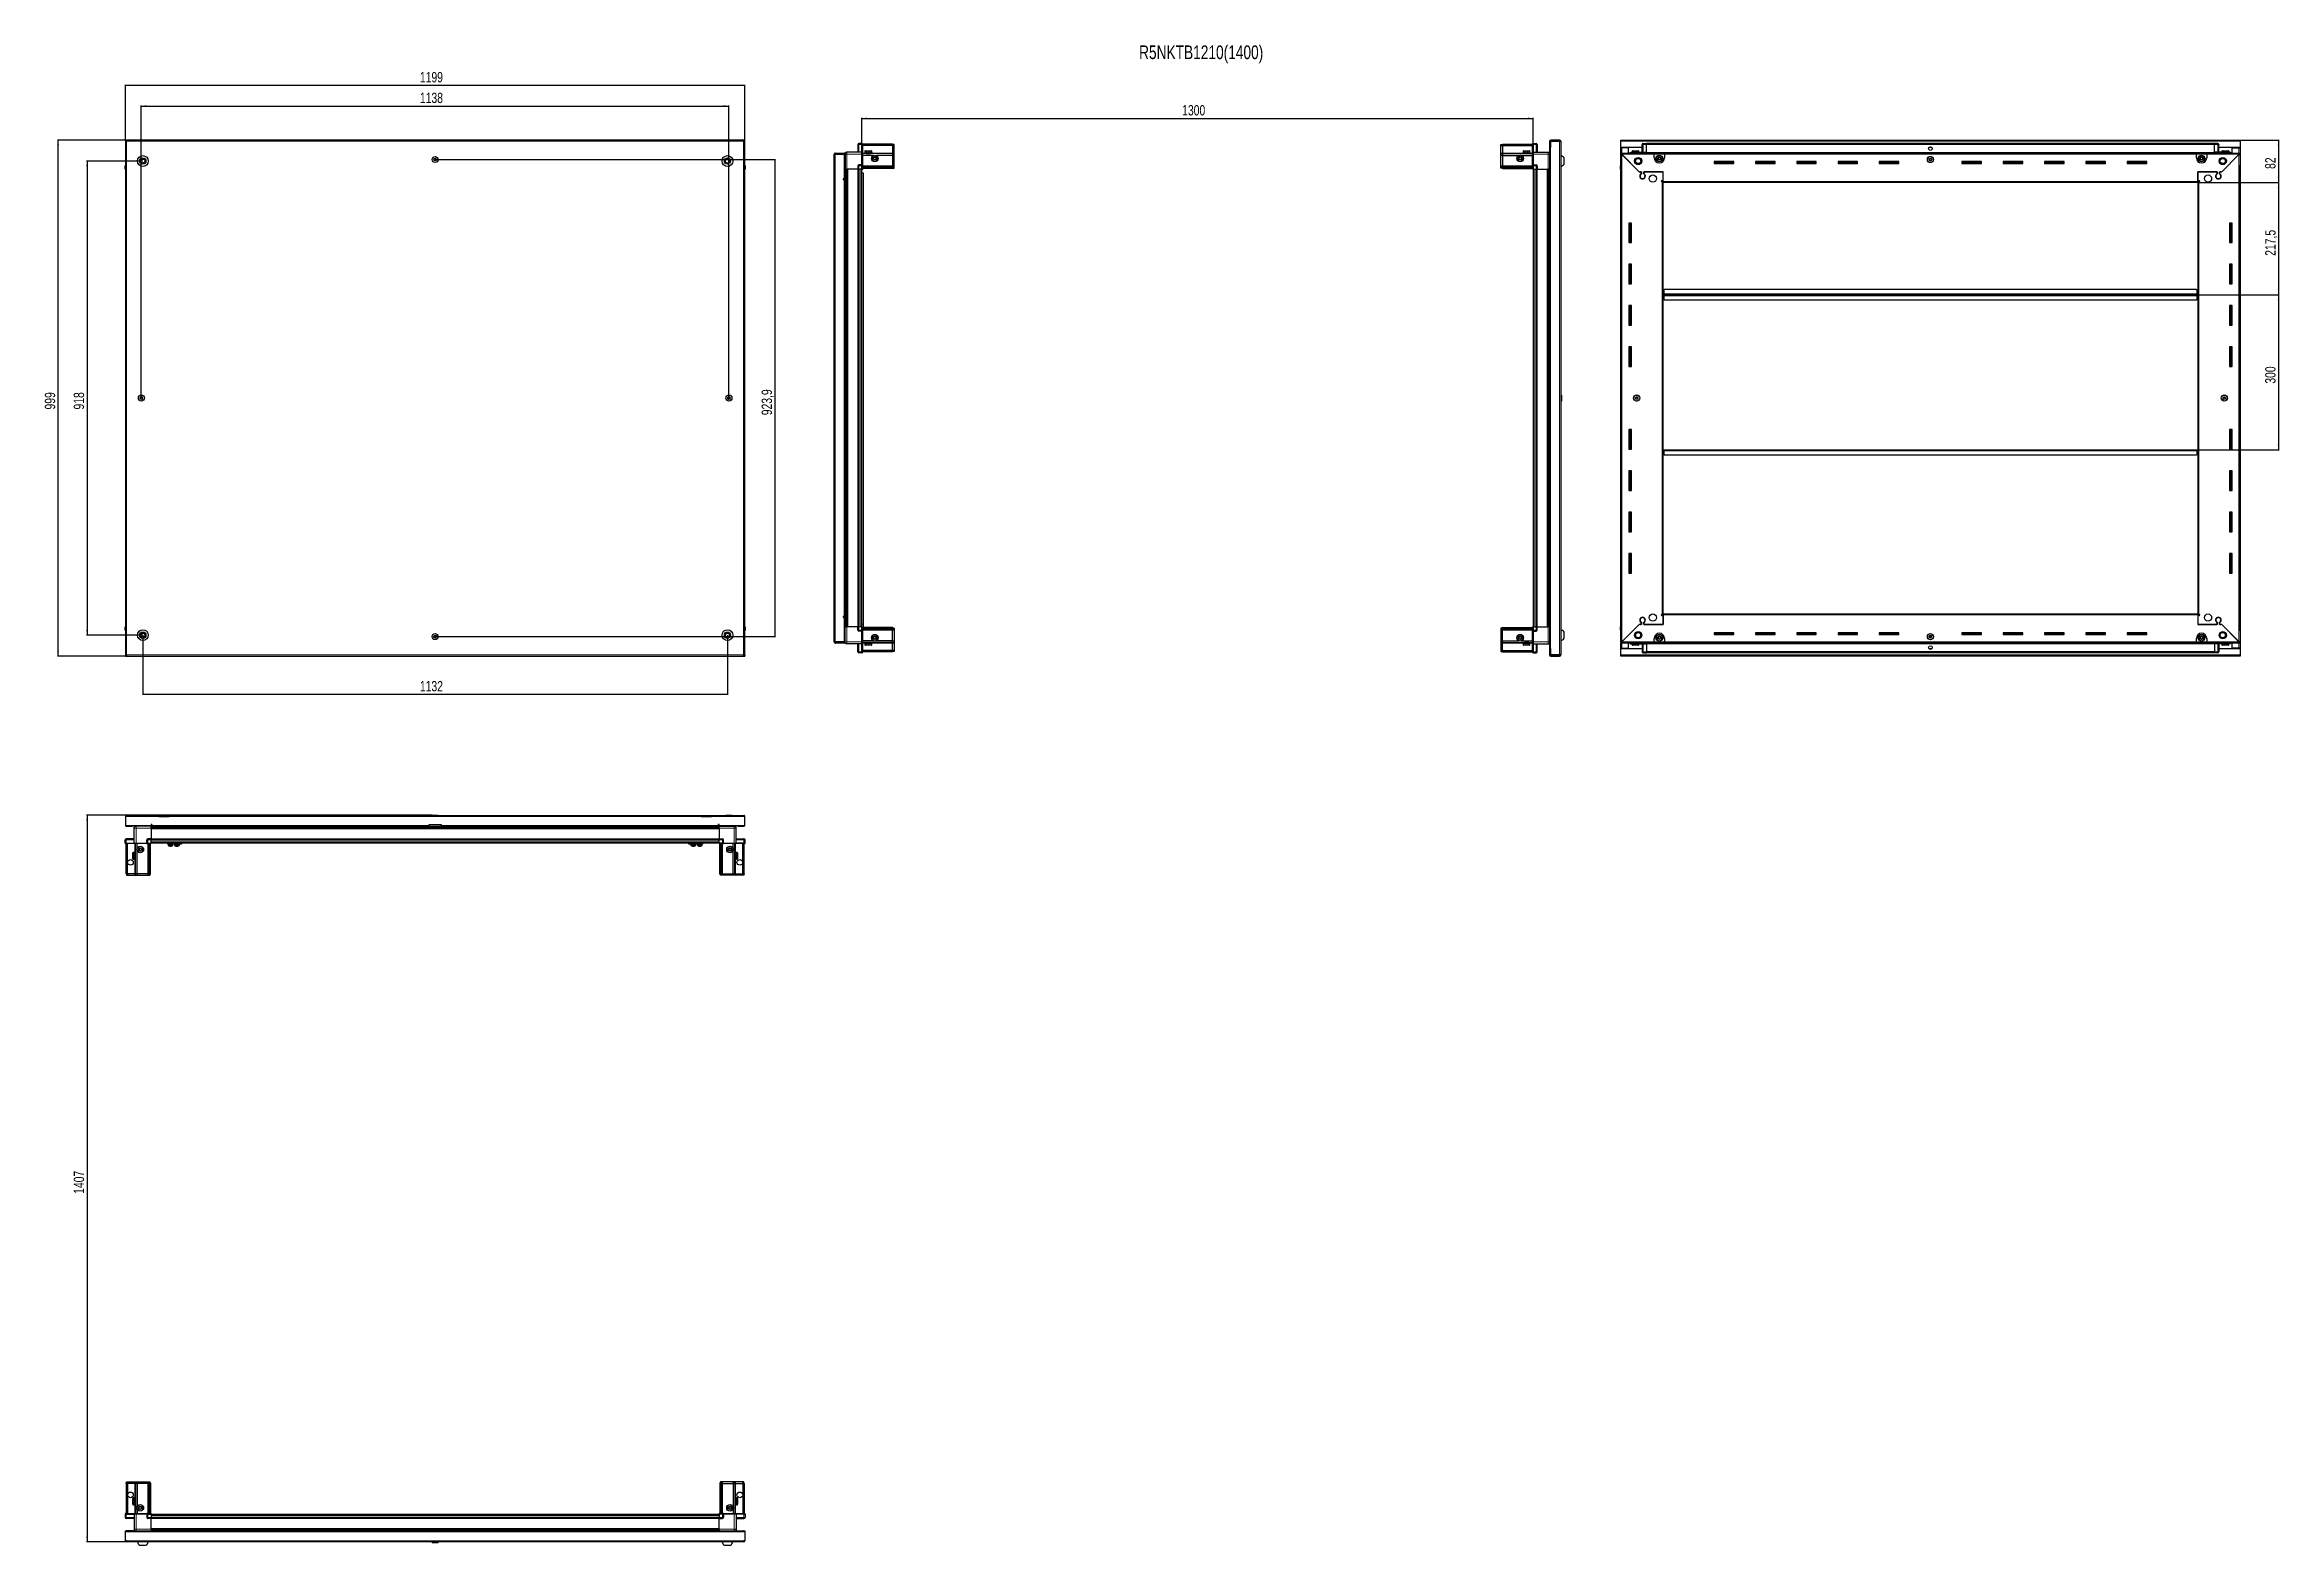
# Model space of a CAD drawing. Header units: millimetres. Extents: x 1315 to 5642, y -1045 to 1861.
import ezdxf

# ---------------------------------------------------------------- set-up
doc = ezdxf.new("R2010")
doc.units = ezdxf.units.MM
doc.layers.add('FORMAT', color=7, linetype='Continuous')
doc.styles.add('SLDTEXTSTYLE0', font='TXT', dxfattribs={"width": 0.75})
doc.dimstyles.new('SLDDIMSTYLE0', dxfattribs={"dimtxt": 20, "dimasz": 10, "dimexe": 0, "dimexo": 0.0625, "dimgap": 5, "dimtad": 2, "dimdec": 1, "dimrnd": 1e-09, "dimzin": 12, "dimdsep": 46, "dimtxsty": 'SLDTEXTSTYLE0', "dimsah": 1, "dimcen": 0.09, "dimadec": 0, "dimazin": 3, "dimtfac": 1, "dimtofl": 0, "dimtmove": 0, "dimatfit": 3, "dimfxl": 0, "dimfrac": 2, "dimtolj": 1, "dimtzin": 12, "dimarcsym": 0})

msp = doc.modelspace()

# ---------------------------------------------------------------- texts
at = {"layer": 'FORMAT', "insert": (3433.94, 1859.16), "char_height": 26.4583, "attachment_point": 1, "style": 'SLDTEXTSTYLE0'}
msp.add_mtext('R5NKTB1210(1400)', dxfattribs=at)

# ---------------------------------------------------------------- blocks, each defined once
blk = doc.blocks.new('_D')
at = {"layer": 'FORMAT'}
for p, q in [((1471.3, 1675.8), (1339.8, 1675.8)), ((1340.8, 676.8), (1340.8, 1675.8)), ((1471.3, 676.8), (1339.8, 676.8))]:
    blk.add_line(p, q, dxfattribs=at)
for points in [[(1340.8, 1675.8), (1339.3, 1665.8), (1342.4, 1665.8)], [(1340.8, 676.8), (1342.4, 686.8), (1339.3, 686.8)]]:
    blk.add_solid(points, dxfattribs=at)
at = {"layer": 'FORMAT', "insert": (1315, 1154.2), "char_height": 20, "attachment_point": 1, "rotation": 90, "style": 'SLDTEXTSTYLE0'}
blk.add_mtext('999', dxfattribs=at)
blk = doc.blocks.new('_D_1')
at = {"layer": 'FORMAT'}
for p, q in [((1471.3, 1675.8), (1471.3, 1782.8)), ((2670.3, 1781.8), (1471.3, 1781.8)), ((2670.3, 1675.8), (2670.3, 1782.8))]:
    blk.add_line(p, q, dxfattribs=at)
for points in [[(1471.3, 1781.8), (1481.3, 1780.3), (1481.3, 1783.4)], [(2670.3, 1781.8), (2660.3, 1783.4), (2660.3, 1780.3)]]:
    blk.add_solid(points, dxfattribs=at)
at = {"layer": 'FORMAT', "insert": (2041.3, 1807.6), "char_height": 20, "attachment_point": 1, "style": 'SLDTEXTSTYLE0'}
blk.add_mtext('1199', dxfattribs=at)
blk = doc.blocks.new('_D_2')
at = {"layer": 'FORMAT'}
for p, q in [((1504.8, 717.3), (1504.8, 601.8)), ((2636.8, 717.3), (2636.8, 601.8)), ((1504.8, 602.8), (2636.8, 602.8))]:
    blk.add_line(p, q, dxfattribs=at)
for points in [[(1504.8, 602.8), (1514.8, 601.3), (1514.8, 604.4)], [(2636.8, 602.8), (2626.8, 604.4), (2626.8, 601.3)]]:
    blk.add_solid(points, dxfattribs=at)
at = {"layer": 'FORMAT', "insert": (2041.3, 628.6), "char_height": 20, "attachment_point": 1, "style": 'SLDTEXTSTYLE0'}
blk.add_mtext('1132', dxfattribs=at)
blk = doc.blocks.new('_D_3')
at = {"layer": 'FORMAT'}
for p, q in [((1501.8, 1176.3), (1501.8, 1742.8)), ((1501.8, 1741.8), (2639.8, 1741.8)), ((2639.8, 1176.3), (2639.8, 1742.8))]:
    blk.add_line(p, q, dxfattribs=at)
for points in [[(1501.8, 1741.8), (1511.8, 1740.3), (1511.8, 1743.4)], [(2639.8, 1741.8), (2629.8, 1743.4), (2629.8, 1740.3)]]:
    blk.add_solid(points, dxfattribs=at)
at = {"layer": 'FORMAT', "insert": (2041.3, 1767.6), "char_height": 20, "attachment_point": 1, "style": 'SLDTEXTSTYLE0'}
blk.add_mtext('1138', dxfattribs=at)
blk = doc.blocks.new('_D_4')
at = {"layer": 'FORMAT'}
for p, q in [((2070.8, 1638.3), (2729.8, 1638.3)), ((2728.8, 1638.3), (2728.8, 714.5)), ((2070.8, 714.5), (2729.8, 714.5))]:
    blk.add_line(p, q, dxfattribs=at)
for points in [[(2728.8, 1638.3), (2727.3, 1628.3), (2730.4, 1628.3)], [(2728.8, 714.5), (2730.4, 724.5), (2727.3, 724.5)]]:
    blk.add_solid(points, dxfattribs=at)
at = {"layer": 'FORMAT', "insert": (2703, 1143.1), "char_height": 20, "attachment_point": 1, "rotation": 90, "style": 'SLDTEXTSTYLE0'}
blk.add_mtext('923,9', dxfattribs=at)
blk = doc.blocks.new('_D_5')
at = {"layer": 'FORMAT'}
for p, q in [((1504.8, 1635.3), (1395.8, 1635.3)), ((1396.8, 1635.3), (1396.8, 717.3)), ((1504.8, 717.3), (1395.8, 717.3))]:
    blk.add_line(p, q, dxfattribs=at)
for points in [[(1396.8, 1635.3), (1395.3, 1625.3), (1398.4, 1625.3)], [(1396.8, 717.3), (1398.4, 727.3), (1395.3, 727.3)]]:
    blk.add_solid(points, dxfattribs=at)
at = {"layer": 'FORMAT', "insert": (1371, 1154.2), "char_height": 20, "attachment_point": 1, "rotation": 90, "style": 'SLDTEXTSTYLE0'}
blk.add_mtext('918', dxfattribs=at)
blk = doc.blocks.new('_D_6')
at = {"layer": 'FORMAT'}
for p, q in [((2897, 1619.3), (2897, 1718.8)), ((2897, 1717.8), (4197, 1717.8)), ((4197, 1619.3), (4197, 1718.8))]:
    blk.add_line(p, q, dxfattribs=at)
for points in [[(2897, 1717.8), (2907, 1716.3), (2907, 1719.4)], [(4197, 1717.8), (4187, 1719.4), (4187, 1716.3)]]:
    blk.add_solid(points, dxfattribs=at)
at = {"layer": 'FORMAT', "insert": (3517.4, 1743.6), "char_height": 20, "attachment_point": 1, "style": 'SLDTEXTSTYLE0'}
blk.add_mtext('1300', dxfattribs=at)
blk = doc.blocks.new('_D_7')
at = {"layer": 'FORMAT'}
for p, q in [((5565.8, 1675.8), (5641.3, 1675.8)), ((5640.3, 1675.8), (5640.3, 1593.8)), ((5483.8, 1593.8), (5641.3, 1593.8))]:
    blk.add_line(p, q, dxfattribs=at)
for points in [[(5640.3, 1675.8), (5638.8, 1665.8), (5641.8, 1665.8)], [(5640.3, 1593.8), (5641.8, 1603.8), (5638.8, 1603.8)]]:
    blk.add_solid(points, dxfattribs=at)
at = {"layer": 'FORMAT', "insert": (5614.5, 1620), "char_height": 20, "attachment_point": 1, "rotation": 90, "style": 'SLDTEXTSTYLE0'}
blk.add_mtext('82', dxfattribs=at)
blk = doc.blocks.new('_D_8')
at = {"layer": 'FORMAT'}
for p, q in [((5482.8, 1376.3), (5641.3, 1376.3)), ((5640.3, 1376.3), (5640.3, 1076.3)), ((5482.8, 1076.3), (5641.3, 1076.3))]:
    blk.add_line(p, q, dxfattribs=at)
for points in [[(5640.3, 1376.3), (5638.8, 1366.3), (5641.8, 1366.3)], [(5640.3, 1076.3), (5641.8, 1086.3), (5638.8, 1086.3)]]:
    blk.add_solid(points, dxfattribs=at)
at = {"layer": 'FORMAT', "insert": (5614.5, 1204.2), "char_height": 20, "attachment_point": 1, "rotation": 90, "style": 'SLDTEXTSTYLE0'}
blk.add_mtext('300', dxfattribs=at)
blk = doc.blocks.new('_D_9')
at = {"layer": 'FORMAT'}
for p, q in [((5483.8, 1593.8), (5641.3, 1593.8)), ((5640.3, 1593.8), (5640.3, 1376.3)), ((5482.8, 1376.3), (5641.3, 1376.3))]:
    blk.add_line(p, q, dxfattribs=at)
for points in [[(5640.3, 1593.8), (5638.8, 1583.8), (5641.8, 1583.8)], [(5640.3, 1376.3), (5641.8, 1386.3), (5638.8, 1386.3)]]:
    blk.add_solid(points, dxfattribs=at)
at = {"layer": 'FORMAT', "insert": (5614.5, 1451.8), "char_height": 20, "attachment_point": 1, "rotation": 90, "style": 'SLDTEXTSTYLE0'}
blk.add_mtext('217,5', dxfattribs=at)
blk = doc.blocks.new('_D_10')
at = {"layer": 'FORMAT'}
for p, q in [((2065, 368.6), (1395.8, 368.6)), ((1396.8, 368.6), (1396.8, -1038.4)), ((1473.4, -1038.4), (1395.8, -1038.4))]:
    blk.add_line(p, q, dxfattribs=at)
for points in [[(1396.8, 368.6), (1395.3, 358.6), (1398.4, 358.6)], [(1396.8, -1038.4), (1398.4, -1028.4), (1395.3, -1028.4)]]:
    blk.add_solid(points, dxfattribs=at)
at = {"layer": 'FORMAT', "insert": (1371, -364.4), "char_height": 20, "attachment_point": 1, "rotation": 90, "style": 'SLDTEXTSTYLE0'}
blk.add_mtext('1407', dxfattribs=at)

# ---------------------------------------------------------------- dimensions: what is measured, and where the dimension line sits
at = {"layer": 'FORMAT'}
for base, p1, p2, picture, middle in [((1471.32, 1781.82), (2670.32, 1675.82), (1471.32, 1675.82), '_D_1', (2070.82, 1781.82)), ((2639.82, 1741.82), (1501.82, 1176.32), (2639.82, 1176.32), '_D_3', (2070.82, 1741.82)), ((2636.82, 602.82), (1504.82, 717.32), (2636.82, 717.32), '_D_2', (2070.82, 602.82))]:
    dim = msp.add_linear_dim(base=base, p1=p1, p2=p2, dimstyle='SLDDIMSTYLE0', dxfattribs=at)
    dim.commit()
    dim.dimension.update_dxf_attribs({"geometry": picture, "text_midpoint": middle, "dimtype": 160})
for base, p1, p2, angle, picture, middle in [((4196.98, 1717.82), (2896.98, 1619.32), (4196.98, 1619.32), 0, '_D_6', (3546.98, 1717.82)), ((1340.82, 1675.82), (1471.32, 676.82), (1471.32, 1675.82), 90, '_D', (1340.82, 1176.32)), ((5640.31, 1593.82), (5565.81, 1675.82), (5483.81, 1593.82), 90, '_D_7', (5640.31, 1634.82)), ((1396.82, 717.32), (1504.82, 1635.32), (1504.82, 717.32), 90, '_D_5', (1396.82, 1176.32)), ((2728.8202948, 714.47343353), (2070.8199379, 1638.32343353), (2070.8199379, 714.47343353), 90, '_D_4', (2728.8202948, 1176.39843353)), ((5640.31, 1376.32), (5483.81, 1593.82), (5482.81, 1376.32), 90, '_D_9', (5640.31, 1485.07)), ((5640.31, 1076.32), (5482.81, 1376.32), (5482.81, 1076.32), 90, '_D_8', (5640.31, 1226.32)), ((1396.82, -1038.36), (2065.03, 368.64), (1473.42, -1038.36), 90, '_D_10', (1396.82, -334.86))]:
    dim = msp.add_linear_dim(base=base, p1=p1, p2=p2, angle=angle, dimstyle='SLDDIMSTYLE0', dxfattribs=at)
    dim.commit()
    dim.dimension.update_dxf_attribs({"geometry": picture, "text_midpoint": middle, "dimtype": 160})

# ---------------------------------------------------------------- linework, layer by layer
at = {"color": 7, "linetype": 'Continuous', "lineweight": 25}
for p, q in [((1473.42, 1675.82), (1471.32, 1675.82)), ((1471.32, 1674.32), (1471.32, 1675.82)), ((1471.32, 1674.32), (1473.42, 1674.32)), ((1471.32, 1674.32), (1471.32, 1673.72)), ((1471.32, 1673.72), (1471.32, 678.92)), ((1471.32, 1673.72), (1473.42, 1673.72)), ((2668.22, 1675.82), (1473.42, 1675.82)), ((1473.42, 1675.82), (1473.42, 1673.72)), ((2668.22, 1673.72), (2668.22, 1675.82)), ((2670.32, 1675.82), (2668.22, 1675.82)), ((2668.22, 1674.32), (2670.32, 1674.32)), ((2668.22, 1673.72), (2670.32, 1673.72)), ((2670.32, 1674.32), (2670.32, 1675.82)), ((2670.32, 1673.72), (2670.32, 1674.32)), ((2670.32, 678.92), (2670.32, 1673.72)), ((2845.13, 1648.47), (2843.63, 1648.47)), ((2843.63, 1647.97), (2843.63, 1648.47)), ((2843.63, 704.67), (2843.63, 1647.97)), ((2845.73, 1649.07), (2845.73, 1650.57)), ((2845.73, 1650.57), (2846.63, 1650.57)), ((2845.73, 1649.07), (2846.63, 1649.07)), ((2845.73, 1648.57), (2863.13, 1648.57)), ((2846.63, 1649.07), (2846.63, 1650.57)), ((2846.63, 1650.57), (2863.13, 1650.57)), ((2846.63, 1649.07), (2863.13, 1649.07)), ((2863.13, 1649.07), (2863.13, 1650.57)), ((2864.63, 1648.57), (2863.13, 1648.57)), ((2863.13, 1648.57), (2863.13, 1601.07)), ((2864.63, 1648.32), (2864.63, 1619.32)), ((2897.13, 1652.32), (2868.13, 1652.32)), ((2889.13, 1667.32), (2889.13, 1652.32)), ((2897.13, 1669.32), (2891.13, 1669.32)), ((2897.13, 1669.32), (2897.46, 1669.32)), ((2897.13, 1669.32), (2897.13, 1667.32)), ((2897.13, 1652.52), (2897.13, 1667.32)), ((2897.13, 1652.52), (2897.13, 1667.32)), ((2897.13, 1652.32), (2897.13, 1652.52)), ((2897.13, 1652.32), (2898.33, 1652.32)), ((2897.13, 1648.32), (2897.13, 1652.32)), ((2897.13, 1628.02), (2897.13, 1648.32)), ((2898.33, 1668.82), (2897.46, 1669.32)), ((2898.33, 1667.32), (2898.33, 1668.82)), ((2956.63, 1667.82), (2898.33, 1667.82)), ((2898.33, 1667.32), (2898.33, 1652.52)), ((2956.63, 1665.32), (2898.33, 1665.32)), ((2898.33, 1652.52), (2898.33, 1652.32)), ((2898.33, 1652.32), (2898.33, 1648.32)), ((2956.63, 1649.82), (2898.33, 1649.82)), ((2898.33, 1648.32), (2898.33, 1628.02)), ((2919.63, 1646.32), (2898.33, 1646.32)), ((2903.13, 1654.22), (2903.13, 1651.82)), ((2903.13, 1651.82), (2903.13, 1651.32)), ((2903.13, 1651.32), (2903.26, 1651.32)), ((2903.45, 1651.82), (2903.26, 1651.82)), ((2903.26, 1651.82), (2903.26, 1651.32)), ((2903.26, 1651.32), (2903.45, 1651.32)), ((2903.45, 1651.82), (2903.45, 1651.32)), ((2903.45, 1651.32), (2903.98, 1651.32)), ((2903.93, 1655.02), (2911.09, 1655.02)), ((2904.38, 1651.82), (2903.98, 1651.82)), ((2903.98, 1651.82), (2903.98, 1651.32)), ((2903.98, 1651.32), (2904.38, 1651.32)), ((2904.38, 1651.82), (2904.38, 1651.32)), ((2904.38, 1651.32), (2905.25, 1651.32)), ((2905.23, 1651.32), (2905.23, 1651.22)), ((2905.23, 1651.22), (2914.03, 1651.22)), ((2905.82, 1651.82), (2905.25, 1651.82)), ((2905.25, 1651.82), (2905.25, 1651.32)), ((2905.25, 1651.32), (2905.82, 1651.32)), ((2905.63, 1650.82), (2906.32, 1650.34)), ((2905.63, 1650.82), (2910.66, 1650.82)), ((2906.32, 1650.34), (2905.63, 1649.86)), ((2905.63, 1649.86), (2905.63, 1649.82)), ((2905.63, 1649.86), (2910.66, 1649.86)), ((2905.82, 1651.82), (2905.82, 1651.32)), ((2905.82, 1651.32), (2906.95, 1651.32)), ((2906.32, 1650.34), (2910.48, 1650.34)), ((2907.64, 1651.82), (2906.95, 1651.82)), ((2906.95, 1651.82), (2906.95, 1651.32)), ((2906.95, 1651.32), (2907.64, 1651.32)), ((2907.64, 1651.82), (2907.64, 1651.32)), ((2907.64, 1651.32), (2908.91, 1651.32)), ((2909.65, 1651.82), (2908.91, 1651.82)), ((2908.91, 1651.82), (2908.91, 1651.32)), ((2908.91, 1651.32), (2909.14, 1651.32)), ((2909.14, 1651.82), (2909.14, 1651.32)), ((2909.64, 1651.82), (2909.64, 1651.32)), ((2909.64, 1651.32), (2909.65, 1651.32)), ((2909.65, 1651.82), (2909.65, 1651.32)), ((2909.65, 1651.32), (2910.94, 1651.32)), ((2910.48, 1650.34), (2912.94, 1650.34)), ((2910.66, 1650.82), (2913.63, 1650.82)), ((2910.66, 1649.86), (2913.63, 1649.86)), ((2911.65, 1651.82), (2910.94, 1651.82)), ((2910.94, 1651.82), (2910.94, 1651.32)), ((2911, 1651.82), (2911, 1651.32)), ((2911, 1651.32), (2911.65, 1651.32)), ((2911.09, 1655.02), (2915.33, 1655.02)), ((2911.65, 1651.82), (2911.65, 1651.32)), ((2911.65, 1651.32), (2912.84, 1651.32)), ((2913.46, 1651.82), (2912.84, 1651.82)), ((2912.84, 1651.82), (2912.84, 1651.32)), ((2912.84, 1651.32), (2913.46, 1651.32)), ((2912.94, 1650.34), (2913.63, 1650.82)), ((2913.63, 1649.86), (2912.94, 1650.34)), ((2913.46, 1651.82), (2913.46, 1651.32)), ((2913.46, 1651.32), (2914.43, 1651.32)), ((2913.63, 1649.82), (2913.63, 1649.86)), ((2914.03, 1651.22), (2914.03, 1651.32)), ((2914.9, 1651.82), (2914.43, 1651.82)), ((2914.43, 1651.82), (2914.43, 1651.32)), ((2914.43, 1651.32), (2914.9, 1651.32)), ((2914.9, 1651.82), (2914.9, 1651.32)), ((2914.9, 1651.32), (2915.55, 1651.32)), ((2915.82, 1651.82), (2915.55, 1651.82)), ((2915.55, 1651.82), (2915.55, 1651.32)), ((2915.55, 1651.32), (2915.82, 1651.32)), ((2915.82, 1651.82), (2915.82, 1651.32)), ((2915.82, 1651.32), (2916.09, 1651.32)), ((2916.13, 1651.82), (2916.09, 1651.82)), ((2916.09, 1651.82), (2916.09, 1651.32)), ((2916.09, 1651.32), (2916.13, 1651.32)), ((2916.13, 1651.82), (2916.13, 1654.22)), ((2916.13, 1651.82), (2916.13, 1651.32)), ((2956.63, 1646.32), (2924.63, 1646.32)), ((2956.63, 1667.82), (2956.63, 1665.32)), ((2959.63, 1667.02), (2956.63, 1667.82)), ((2956.63, 1665.32), (2956.63, 1650.82)), ((2959.63, 1665.17), (2956.63, 1665.32)), ((2956.63, 1650.82), (2956.63, 1649.82)), ((2956.63, 1649.82), (2956.63, 1646.32)), ((2959.63, 1649.02), (2956.63, 1649.82)), ((2956.63, 1646.32), (2956.63, 1625.82)), ((2956.63, 1646.32), (2959.63, 1645.99)), ((2959.63, 1665.17), (2959.63, 1667.02)), ((2959.63, 1650.82), (2959.63, 1665.17)), ((2959.63, 1649.02), (2959.63, 1650.82)), ((2959.63, 1645.99), (2959.63, 1649.02)), ((2959.63, 1625.82), (2959.63, 1645.99)), ((4134.33, 1667.02), (4137.33, 1667.82)), ((4134.33, 1665.17), (4134.33, 1667.02)), ((4134.33, 1665.17), (4137.33, 1665.32)), ((4134.33, 1650.82), (4134.33, 1665.17)), ((4134.33, 1649.02), (4134.33, 1650.82)), ((4134.33, 1649.02), (4137.33, 1649.82)), ((4134.33, 1645.99), (4134.33, 1649.02)), ((4137.33, 1646.32), (4134.33, 1645.99)), ((4134.33, 1625.82), (4134.33, 1645.99)), ((4137.33, 1667.82), (4137.33, 1665.32)), ((4137.33, 1667.82), (4195.63, 1667.82)), ((4137.33, 1665.32), (4137.33, 1650.82)), ((4137.33, 1665.32), (4195.63, 1665.32)), ((4137.33, 1650.82), (4137.33, 1649.82)), ((4137.33, 1649.82), (4137.33, 1646.32)), ((4137.33, 1649.82), (4195.63, 1649.82)), ((4137.33, 1646.32), (4137.33, 1625.82)), ((4137.33, 1646.32), (4169.33, 1646.32)), ((4174.33, 1646.32), (4195.63, 1646.32)), ((4177.83, 1654.22), (4177.83, 1651.32)), ((4177.83, 1651.32), (4177.86, 1651.32)), ((4177.98, 1651.82), (4177.86, 1651.82)), ((4177.86, 1651.82), (4177.86, 1651.32)), ((4177.86, 1651.32), (4177.98, 1651.32)), ((4177.98, 1651.82), (4177.98, 1651.32)), ((4177.98, 1651.32), (4178.39, 1651.32)), ((4178.73, 1651.82), (4178.39, 1651.82)), ((4178.39, 1651.82), (4178.39, 1651.32)), ((4178.39, 1651.32), (4178.73, 1651.32)), ((4178.63, 1655.02), (4190.03, 1655.02)), ((4178.73, 1651.82), (4178.73, 1651.32)), ((4178.73, 1651.32), (4179.51, 1651.32)), ((4180.03, 1651.82), (4179.51, 1651.82)), ((4179.51, 1651.82), (4179.51, 1651.32)), ((4179.51, 1651.32), (4180.03, 1651.32)), ((4179.93, 1651.32), (4179.93, 1651.22)), ((4179.93, 1651.22), (4188.73, 1651.22)), ((4180.03, 1651.82), (4180.03, 1651.32)), ((4180.03, 1651.32), (4181.09, 1651.32)), ((4180.33, 1650.82), (4181.02, 1650.34)), ((4180.33, 1650.82), (4188.33, 1650.82)), ((4181.02, 1650.34), (4180.33, 1649.86)), ((4180.33, 1649.86), (4180.33, 1649.82)), ((4180.33, 1649.86), (4188.33, 1649.86)), ((4181.02, 1650.34), (4187.64, 1650.34)), ((4181.75, 1651.82), (4181.09, 1651.82)), ((4181.09, 1651.82), (4181.09, 1651.32)), ((4181.09, 1651.32), (4181.75, 1651.32)), ((4181.75, 1651.82), (4181.75, 1651.32)), ((4181.75, 1651.32), (4182.99, 1651.32)), ((4183.72, 1651.82), (4182.99, 1651.82)), ((4182.99, 1651.82), (4182.99, 1651.32)), ((4182.99, 1651.32), (4183.42, 1651.32)), ((4183.42, 1651.82), (4183.42, 1651.32)), ((4183.72, 1651.82), (4183.72, 1651.32)), ((4183.72, 1651.32), (4185.02, 1651.32)), ((4185.75, 1651.82), (4185.02, 1651.82)), ((4185.02, 1651.82), (4185.02, 1651.32)), ((4185.29, 1651.82), (4185.29, 1651.32)), ((4185.29, 1651.32), (4185.75, 1651.32)), ((4185.75, 1651.82), (4185.75, 1651.32)), ((4185.75, 1651.32), (4186.98, 1651.32)), ((4187.64, 1651.82), (4186.98, 1651.82)), ((4186.98, 1651.82), (4186.98, 1651.32)), ((4186.98, 1651.32), (4187.64, 1651.32)), ((4187.64, 1651.82), (4187.64, 1651.32)), ((4187.64, 1651.32), (4188.69, 1651.32)), ((4187.64, 1650.34), (4188.33, 1650.82)), ((4188.33, 1649.86), (4187.64, 1650.34)), ((4188.33, 1649.82), (4188.33, 1649.86)), ((4189.21, 1651.82), (4188.69, 1651.82)), ((4188.69, 1651.82), (4188.69, 1651.32)), ((4188.69, 1651.32), (4189.21, 1651.32)), ((4188.73, 1651.22), (4188.73, 1651.32)), ((4189.21, 1651.82), (4189.21, 1651.32)), ((4189.21, 1651.32), (4189.96, 1651.32)), ((4190.29, 1651.82), (4189.96, 1651.82)), ((4189.96, 1651.82), (4189.96, 1651.32)), ((4189.96, 1651.32), (4190.29, 1651.32)), ((4190.29, 1651.82), (4190.29, 1651.32)), ((4190.29, 1651.32), (4190.69, 1651.32)), ((4190.8, 1651.82), (4190.69, 1651.82)), ((4190.69, 1651.82), (4190.69, 1651.32)), ((4190.69, 1651.32), (4190.8, 1651.32)), ((4190.8, 1651.82), (4190.8, 1651.32)), ((4190.8, 1651.32), (4190.83, 1651.32)), ((4190.83, 1651.32), (4190.83, 1654.22)), ((4196.49, 1669.32), (4195.63, 1668.82)), ((4196.49, 1669.32), (4195.63, 1668.82)), ((4195.63, 1668.82), (4195.63, 1667.32)), ((4195.63, 1652.52), (4195.63, 1667.32)), ((4195.63, 1652.32), (4195.63, 1652.52)), ((4196.83, 1652.32), (4195.63, 1652.32)), ((4195.63, 1648.32), (4195.63, 1652.32)), ((4195.63, 1628.02), (4195.63, 1648.32)), ((4196.83, 1669.32), (4196.49, 1669.32)), ((4196.83, 1669.32), (4196.49, 1669.32)), ((4196.83, 1667.32), (4196.83, 1669.32)), ((4196.83, 1669.32), (4196.83, 1669.32)), ((4196.83, 1669.32), (4202.83, 1669.32)), ((4196.83, 1667.32), (4196.83, 1652.52)), ((4196.83, 1652.52), (4196.83, 1652.32)), ((4196.83, 1652.32), (4196.83, 1648.32)), ((4196.83, 1652.32), (4225.83, 1652.32)), ((4196.83, 1648.32), (4196.83, 1628.02)), ((4204.83, 1667.32), (4204.83, 1652.32)), ((4228.73, 1660.82), (4228.73, 691.82)), ((4228.73, 1660.82), (4230.83, 1660.82)), ((4228.83, 1673.72), (4228.83, 1661.32)), ((4228.83, 1661.32), (4230.33, 1661.32)), ((4230.33, 1673.72), (4230.33, 1661.32)), ((4230.83, 1660.82), (4230.83, 1673.72)), ((4230.83, 1673.72), (4248.23, 1673.72)), ((4248.23, 1675.82), (4230.93, 1675.82)), ((4248.23, 1674.32), (4230.93, 1674.32)), ((4248.23, 1674.32), (4248.23, 1675.82)), ((4248.23, 1673.72), (4250.33, 1673.72)), ((4250.33, 1673.72), (4250.33, 678.92)), ((4366.81, 1673.72), (4366.81, 1675.82)), ((4366.81, 1675.82), (5565.81, 1675.82)), ((4366.81, 1661.32), (4366.81, 1673.72)), ((4407.81, 1661.32), (4366.81, 1661.32)), ((4366.81, 1660.82), (4366.81, 1661.32)), ((4366.81, 1650.57), (4366.81, 1660.82)), ((4366.81, 1660.82), (4368.91, 1660.82)), ((4366.81, 1649.07), (4366.81, 1650.57)), ((4366.81, 1650.57), (4367.81, 1650.57)), ((4366.81, 1648.57), (4366.81, 1649.07)), ((4366.81, 1649.07), (4367.81, 1649.07)), ((4366.81, 704.07), (4366.81, 1648.57)), ((4368.31, 1648.57), (4366.81, 1648.57)), ((4367.81, 1650.57), (4431.31, 1650.57)), ((4367.81, 1649.07), (4367.81, 1650.57)), ((4368.31, 1660.82), (4368.31, 1661.32)), ((4368.41, 1648.47), (4402.31, 1614.57)), ((4381.81, 1660.82), (4368.91, 1660.82)), ((4403.01, 1613.87), (4368.91, 1647.97)), ((4381.81, 1650.57), (4381.81, 1660.82)), ((4387.31, 1652.32), (4416.31, 1652.32)), ((4388.81, 1654.22), (4388.81, 1652.32)), ((4389.61, 1655.02), (4401.01, 1655.02)), ((4401.81, 1652.32), (4401.81, 1654.22)), ((4407.81, 1652.32), (4407.81, 1667.32)), ((4408.49, 1668.82), (4408.48, 1668.82)), ((4409.81, 1669.32), (4416.31, 1669.32)), ((4409.81, 1669.32), (4416.31, 1669.32)), ((4416.23, 1650.57), (4416.31, 1652.29)), ((4416.31, 1669.32), (4416.31, 1669.32)), ((4416.31, 1669.32), (4416.31, 1669.32)), ((4416.31, 1669.32), (4416.31, 1667.32)), ((5516.31, 1669.17), (4416.31, 1669.17)), ((4416.31, 1652.32), (4416.31, 1667.32)), ((4416.31, 1652.32), (4416.31, 1651.82)), ((4416.31, 1651.17), (5516.31, 1651.17)), ((4431.31, 1648.47), (4431.31, 1650.57)), ((4431.31, 1650.57), (4451.31, 1650.57)), ((4431.31, 1649.07), (4451.31, 1649.07)), ((4431.31, 1641.57), (4431.31, 1648.47)), ((4451.31, 1650.57), (5481.31, 1650.57)), ((4451.31, 1650.57), (4451.31, 1648.47)), ((4451.31, 1648.47), (4451.31, 1641.57)), ((4969.18, 1661.32), (4963.44, 1661.32)), ((5481.31, 1648.47), (5481.31, 1650.57)), ((5481.31, 1650.57), (5501.31, 1650.57)), ((5481.31, 1649.07), (5501.31, 1649.07)), ((5481.31, 1641.57), (5481.31, 1648.47)), ((5501.31, 1650.57), (5564.81, 1650.57)), ((5501.31, 1650.57), (5501.31, 1648.47)), ((5501.31, 1648.47), (5501.31, 1641.57)), ((5516.31, 1669.32), (5516.31, 1669.32)), ((5522.81, 1669.32), (5516.31, 1669.32)), ((5522.81, 1669.32), (5516.31, 1669.32)), ((5516.31, 1669.32), (5516.31, 1667.32)), ((5516.31, 1652.32), (5516.31, 1667.32)), ((5516.31, 1652.32), (5516.31, 1651.82)), ((5545.31, 1652.32), (5516.31, 1652.32)), ((5516.31, 1652.29), (5516.38, 1650.57)), ((5524.81, 1667.32), (5524.81, 1667.32)), ((5524.81, 1652.32), (5524.81, 1667.32)), ((5565.81, 1661.32), (5524.81, 1661.32)), ((5563.71, 1647.97), (5529.61, 1613.87)), ((5530.31, 1614.57), (5564.21, 1648.47)), ((5530.81, 1654.22), (5530.81, 1652.32)), ((5531.61, 1655.02), (5543.01, 1655.02)), ((5543.81, 1652.32), (5543.81, 1654.22)), ((5550.81, 1650.57), (5550.81, 1660.82)), ((5550.81, 1660.82), (5563.71, 1660.82)), ((5563.71, 1660.82), (5565.81, 1660.82)), ((5564.31, 1660.82), (5564.31, 1661.32)), ((5564.31, 1648.57), (5565.81, 1648.57)), ((5564.81, 1649.07), (5564.81, 1650.57)), ((5564.81, 1650.57), (5565.81, 1650.57)), ((5564.81, 1649.07), (5565.81, 1649.07)), ((5565.81, 1675.82), (5565.81, 1673.72)), ((5565.81, 1673.72), (5565.81, 1661.32)), ((5565.81, 1660.82), (5565.81, 1661.32)), ((5565.81, 1660.82), (5565.81, 1650.57)), ((5565.81, 1649.07), (5565.81, 1650.57)), ((5565.81, 1649.07), (5565.81, 1648.57)), ((5565.81, 1648.57), (5565.81, 704.07)), ((1470.82, 1625.82), (1470.82, 1619.32)), ((1470.82, 1619.32), (1470.82, 1625.82)), ((1470.82, 1619.32), (1470.82, 1619.32)), ((1471.32, 1619.32), (1470.82, 1619.32)), ((1470.97, 1619.32), (1470.97, 733.32)), ((2670.32, 1627.15), (2670.32, 1627.15)), ((2670.32, 1619.32), (2670.82, 1619.32)), ((2670.67, 733.32), (2670.67, 1619.32)), ((2670.82, 1625.82), (2670.82, 1619.32)), ((2670.82, 1619.32), (2670.82, 1625.82)), ((2670.82, 1619.32), (2670.82, 1619.32)), ((2670.82, 1619.32), (2670.82, 1619.32)), ((2843.63, 1643.96), (2843.33, 1643.96)), ((2843.33, 1632.39), (2843.33, 1643.96)), ((2843.33, 1632.39), (2843.63, 1632.39)), ((2863.13, 1601.07), (2861.78, 1601.07)), ((2863.13, 1622.07), (2864.63, 1622.07)), ((2864.63, 1619.32), (2863.13, 1619.32)), ((2865.28, 733.32), (2865.28, 1619.32)), ((2867.07, 1619.32), (2867.07, 733.32)), ((2867.1, 1619.32), (2867.1, 733.32)), ((2889.13, 1619.32), (2868.13, 1619.32)), ((2889.13, 1625.82), (2889.13, 1619.32)), ((2889.13, 1619.32), (2891.13, 1619.32)), ((2889.78, 733.32), (2889.78, 1619.32)), ((2897.13, 1627.82), (2891.13, 1627.82)), ((2897.13, 1619.32), (2891.13, 1619.32)), ((2896.98, 733.32), (2896.98, 1619.32)), ((2896.98, 1612.32), (2899.48, 1612.32)), ((2897.13, 1627.82), (2897.13, 1628.02)), ((2897.13, 1627.82), (2897.13, 1625.82)), ((2897.13, 1627.82), (2898.33, 1627.82)), ((2897.13, 1619.32), (2897.13, 1625.82)), ((2897.13, 1619.32), (2897.13, 1625.82)), ((2897.13, 1619.32), (2897.46, 1619.32)), ((2897.13, 1619.32), (2897.13, 1619.32)), ((2897.46, 1619.32), (2897.46, 1625.82)), ((2898.33, 1619.32), (2897.46, 1619.32)), ((2897.46, 1619.32), (2897.46, 1619.32)), ((2898.33, 1628.02), (2898.33, 1627.82)), ((2898.33, 1627.15), (2898.33, 1627.82)), ((2898.33, 1627.15), (2898.33, 1619.32)), ((2956.63, 1624.82), (2898.33, 1624.82)), ((2956.63, 1623.82), (2898.33, 1623.82)), ((2956.63, 1622.32), (2898.33, 1622.32)), ((2956.63, 1620.82), (2898.33, 1620.82)), ((2899.48, 1612.32), (2899.48, 738.82)), ((2956.63, 1625.82), (2956.63, 1624.82)), ((2956.63, 1624.82), (2956.63, 1623.82)), ((2956.63, 1624.82), (2959.63, 1624.02)), ((2956.63, 1623.82), (2956.63, 1622.32)), ((2956.63, 1623.82), (2959.63, 1623.28)), ((2956.63, 1622.32), (2959.63, 1622.78)), ((2956.63, 1622.32), (2956.63, 1620.82)), ((2956.63, 1620.82), (2959.63, 1621.63)), ((2959.63, 1624.02), (2959.63, 1625.82)), ((2959.63, 1623.28), (2959.63, 1624.02)), ((2959.63, 1622.78), (2959.63, 1623.28)), ((2959.63, 1621.63), (2959.63, 1622.78)), ((4134.33, 1624.02), (4134.33, 1625.82)), ((4137.33, 1624.82), (4134.33, 1624.02)), ((4134.33, 1623.28), (4134.33, 1624.02)), ((4137.33, 1623.82), (4134.33, 1623.28)), ((4134.33, 1622.78), (4134.33, 1623.28)), ((4137.33, 1622.32), (4134.33, 1622.78)), ((4134.33, 1621.63), (4134.33, 1622.78)), ((4137.33, 1620.82), (4134.33, 1621.63)), ((4137.33, 1625.82), (4137.33, 1624.82)), ((4137.33, 1624.82), (4137.33, 1623.82)), ((4137.33, 1624.82), (4195.63, 1624.82)), ((4137.33, 1623.82), (4195.63, 1623.82)), ((4137.33, 1623.82), (4137.33, 1622.32)), ((4137.33, 1622.32), (4137.33, 1620.82)), ((4137.33, 1622.32), (4195.63, 1622.32)), ((4137.33, 1620.82), (4195.63, 1620.82)), ((4195.63, 1627.82), (4195.63, 1628.02)), ((4196.83, 1627.82), (4195.63, 1627.82)), ((4195.63, 1627.82), (4195.63, 1627.15)), ((4195.63, 1619.32), (4195.63, 1627.15)), ((4196.49, 1619.32), (4195.63, 1619.32)), ((4196.49, 1625.82), (4196.49, 1619.32)), ((4196.83, 1619.32), (4196.49, 1619.32)), ((4196.83, 1628.02), (4196.83, 1627.82)), ((4196.83, 1625.82), (4196.83, 1627.82)), ((4196.83, 1627.82), (4202.83, 1627.82)), ((4196.83, 1625.82), (4196.83, 1627.82)), ((4196.83, 1625.82), (4196.83, 1619.32)), ((4196.83, 1619.32), (4202.83, 1619.32)), ((4196.98, 1619.32), (4196.98, 733.32)), ((4204.83, 1619.32), (4202.83, 1619.32)), ((4204.18, 1619.32), (4204.18, 733.32)), ((4204.83, 1625.82), (4204.83, 1619.32)), ((4204.83, 1619.32), (4225.83, 1619.32)), ((4226.85, 733.32), (4226.85, 1619.32)), ((4226.88, 733.32), (4226.88, 1619.32)), ((4228.68, 1619.32), (4228.68, 733.32)), ((4256.93, 1629.32), (4256.93, 1641.32)), ((4366.31, 1625.82), (4366.31, 1619.32)), ((4366.31, 1619.32), (4366.31, 1625.82)), ((4366.31, 1619.32), (4366.31, 1619.32)), ((4366.81, 1619.32), (4366.31, 1619.32)), ((4366.46, 1619.32), (4366.46, 733.32)), ((4402.31, 1614.57), (4406.51, 1614.57)), ((4403.71, 1614.57), (4403.01, 1613.87)), ((4405.81, 1614.57), (4403.71, 1614.57)), ((4405.81, 1614.57), (4405.81, 1610.68)), ((4406.51, 1614.57), (4406.51, 1610.29)), ((4406.81, 1601.71), (4406.81, 1600.95)), ((4411.11, 1614.57), (4448.81, 1614.57)), ((4411.11, 1610.29), (4411.11, 1614.57)), ((4411.81, 1610.68), (4411.81, 1614.57)), ((4448.81, 1614.57), (4411.81, 1614.57)), ((4448.81, 1595.92), (4448.81, 1614.57)), ((4448.81, 1597.32), (4448.81, 1614.57)), ((4585.31, 1634.32), (4547.31, 1634.32)), ((4547.31, 1634.32), (4547.31, 1630.82)), ((4585.31, 1631.57), (4547.31, 1631.57)), ((4547.31, 1630.82), (4585.31, 1630.82)), ((4585.31, 1630.82), (4585.31, 1634.32)), ((4665.31, 1634.32), (4627.31, 1634.32)), ((4627.31, 1634.32), (4627.31, 1630.82)), ((4665.31, 1631.57), (4627.31, 1631.57)), ((4627.31, 1630.82), (4665.31, 1630.82)), ((4665.31, 1630.82), (4665.31, 1634.32)), ((4745.31, 1634.32), (4707.31, 1634.32)), ((4707.31, 1634.32), (4707.31, 1630.82)), ((4745.31, 1631.57), (4707.31, 1631.57)), ((4707.31, 1630.82), (4745.31, 1630.82)), ((4745.31, 1630.82), (4745.31, 1634.32)), ((4825.31, 1634.32), (4787.31, 1634.32)), ((4787.31, 1634.32), (4787.31, 1630.82)), ((4825.31, 1631.57), (4787.31, 1631.57)), ((4787.31, 1630.82), (4825.31, 1630.82)), ((4825.31, 1630.82), (4825.31, 1634.32)), ((4905.31, 1634.32), (4867.31, 1634.32)), ((4867.31, 1634.32), (4867.31, 1630.82)), ((4905.31, 1631.57), (4867.31, 1631.57)), ((4867.31, 1630.82), (4905.31, 1630.82)), ((4905.31, 1630.82), (4905.31, 1634.32)), ((5065.31, 1634.32), (5027.31, 1634.32)), ((5027.31, 1634.32), (5027.31, 1630.82)), ((5065.31, 1631.57), (5027.31, 1631.57)), ((5027.31, 1630.82), (5065.31, 1630.82)), ((5065.31, 1630.82), (5065.31, 1634.32)), ((5145.31, 1634.32), (5107.31, 1634.32)), ((5107.31, 1634.32), (5107.31, 1630.82)), ((5145.31, 1631.57), (5107.31, 1631.57)), ((5107.31, 1630.82), (5145.31, 1630.82)), ((5145.31, 1630.82), (5145.31, 1634.32)), ((5225.31, 1634.32), (5187.31, 1634.32)), ((5187.31, 1634.32), (5187.31, 1630.82)), ((5225.31, 1631.57), (5187.31, 1631.57)), ((5187.31, 1630.82), (5225.31, 1630.82)), ((5225.31, 1630.82), (5225.31, 1634.32)), ((5305.31, 1634.32), (5267.31, 1634.32)), ((5267.31, 1634.32), (5267.31, 1630.82)), ((5305.31, 1631.57), (5267.31, 1631.57)), ((5267.31, 1630.82), (5305.31, 1630.82)), ((5305.31, 1630.82), (5305.31, 1634.32)), ((5385.31, 1634.32), (5347.31, 1634.32)), ((5347.31, 1634.32), (5347.31, 1630.82)), ((5385.31, 1631.57), (5347.31, 1631.57)), ((5347.31, 1630.82), (5385.31, 1630.82)), ((5385.31, 1630.82), (5385.31, 1634.32)), ((5483.81, 1614.57), (5521.51, 1614.57)), ((5483.81, 1595.92), (5483.81, 1614.57)), ((5483.81, 1614.57), (5483.81, 1597.32)), ((5520.81, 1614.57), (5483.81, 1614.57)), ((5520.81, 1614.57), (5520.81, 1610.68)), ((5521.51, 1614.57), (5521.51, 1610.29)), ((5525.81, 1601.71), (5525.81, 1600.95)), ((5526.11, 1614.57), (5530.31, 1614.57)), ((5526.11, 1610.29), (5526.11, 1614.57)), ((5528.91, 1614.57), (5526.81, 1614.57)), ((5526.81, 1610.68), (5526.81, 1614.57)), ((5529.61, 1613.87), (5528.91, 1614.57)), ((5565.81, 1627.15), (5565.81, 1627.15)), ((5565.81, 1619.32), (5566.31, 1619.32)), ((5566.16, 733.32), (5566.16, 1619.32)), ((5566.31, 1625.82), (5566.31, 1619.32)), ((5566.31, 1619.32), (5566.31, 1625.82)), ((5566.31, 1619.32), (5566.31, 1619.32)), ((5566.31, 1619.32), (5566.31, 1619.32)), ((2861.78, 1599.07), (2862.53, 1599.07)), ((2862.53, 1599.07), (2864.63, 1599.07)), ((2864.63, 1599.07), (2864.63, 753.57)), ((4445.96, 1597.32), (4448.81, 1597.32)), ((4446.71, 1595.32), (4445.96, 1595.32)), ((4446.71, 1595.32), (4448.81, 1595.32)), ((4448.81, 1596.32), (4446.81, 1596.32)), ((4446.81, 1596.32), (4446.81, 1595.32)), ((4448.81, 1593.82), (4448.81, 1595.92)), ((5483.81, 1593.82), (4448.81, 1593.82)), ((4448.81, 758.82), (4448.81, 1593.82)), ((5483.81, 1597.32), (5486.66, 1597.32)), ((5485.81, 1596.32), (5483.81, 1596.32)), ((5483.81, 1595.92), (5483.81, 1593.82)), ((5483.81, 1595.32), (5485.91, 1595.32)), ((5483.81, 1593.82), (5483.81, 758.82)), ((5485.81, 1595.32), (5485.81, 1596.32)), ((5486.66, 1595.32), (5485.91, 1595.32)), ((4387.31, 1515.32), (4382.31, 1515.32)), ((4382.31, 1515.32), (4382.31, 1477.32)), ((4384.46, 1477.32), (4384.46, 1515.32)), ((4386.25, 1477.32), (4386.25, 1515.32)), ((4386.28, 1477.32), (4386.28, 1515.32)), ((4387.31, 1477.32), (4387.31, 1515.32)), ((5545.31, 1515.32), (5545.31, 1477.32)), ((5550.31, 1515.32), (5545.31, 1515.32)), ((5546.33, 1515.32), (5546.33, 1477.32)), ((5546.37, 1515.32), (5546.37, 1477.32)), ((5548.16, 1515.32), (5548.16, 1477.32)), ((5550.31, 1477.32), (5550.31, 1515.32)), ((4382.31, 1477.32), (4387.31, 1477.32)), ((5545.31, 1477.32), (5550.31, 1477.32)), ((4387.31, 1435.32), (4382.31, 1435.32)), ((4382.31, 1435.32), (4382.31, 1397.32)), ((4384.46, 1397.32), (4384.46, 1435.32)), ((4386.25, 1397.32), (4386.25, 1435.32)), ((4386.28, 1397.32), (4386.28, 1435.32)), ((4387.31, 1397.32), (4387.31, 1435.32)), ((5545.31, 1435.32), (5545.31, 1397.32)), ((5550.31, 1435.32), (5545.31, 1435.32)), ((5546.33, 1435.32), (5546.33, 1397.32)), ((5546.37, 1435.32), (5546.37, 1397.32)), ((5548.16, 1435.32), (5548.16, 1397.32)), ((5550.31, 1397.32), (5550.31, 1435.32)), ((4382.31, 1397.32), (4387.31, 1397.32)), ((4450.81, 1386.32), (4449.81, 1385.32)), ((4449.81, 1385.32), (4449.81, 1378.42)), ((5481.81, 1386.32), (4450.81, 1386.32)), ((5482.81, 1385.32), (5481.81, 1386.32)), ((5482.81, 1378.42), (5482.81, 1385.32)), ((5545.31, 1397.32), (5550.31, 1397.32)), ((4387.31, 1355.32), (4382.31, 1355.32)), ((4382.31, 1355.32), (4382.31, 1317.32)), ((4384.46, 1317.32), (4384.46, 1355.32)), ((4386.25, 1317.32), (4386.25, 1355.32)), ((4386.28, 1317.32), (4386.28, 1355.32)), ((4387.31, 1317.32), (4387.31, 1355.32)), ((4449.56, 1376.32), (4448.81, 1376.32)), ((4449.81, 1379.17), (4449.56, 1379.17)), ((4449.56, 1379.17), (4449.56, 1376.32)), ((4449.56, 1376.32), (4449.56, 1373.47)), ((4449.56, 1373.47), (4449.81, 1373.47)), ((4449.81, 1376.32), (4449.81, 1378.42)), ((4449.81, 1374.22), (4449.81, 1376.32)), ((5482.81, 1376.32), (4449.81, 1376.32)), ((4449.81, 1374.22), (4449.81, 1367.32)), ((4449.81, 1367.32), (4450.81, 1366.32)), ((4450.81, 1366.32), (5481.81, 1366.32)), ((5481.81, 1366.32), (5482.81, 1367.32)), ((5483.06, 1379.17), (5482.81, 1379.17)), ((5482.81, 1378.42), (5482.81, 1376.32)), ((5482.81, 1376.32), (5482.81, 1374.22)), ((5482.81, 1367.32), (5482.81, 1374.22)), ((5482.81, 1373.47), (5483.06, 1373.47)), ((5483.06, 1376.32), (5483.06, 1379.17)), ((5483.06, 1373.47), (5483.06, 1376.32)), ((5483.81, 1376.32), (5483.06, 1376.32)), ((5545.31, 1355.32), (5545.31, 1317.32)), ((5550.31, 1355.32), (5545.31, 1355.32)), ((5546.33, 1355.32), (5546.33, 1317.32)), ((5546.37, 1355.32), (5546.37, 1317.32)), ((5548.16, 1355.32), (5548.16, 1317.32)), ((5550.31, 1317.32), (5550.31, 1355.32)), ((4382.31, 1317.32), (4387.31, 1317.32)), ((5545.31, 1317.32), (5550.31, 1317.32)), ((4387.31, 1275.32), (4382.31, 1275.32)), ((4382.31, 1275.32), (4382.31, 1237.32)), ((4384.46, 1237.32), (4384.46, 1275.32)), ((4386.25, 1237.32), (4386.25, 1275.32)), ((4386.28, 1237.32), (4386.28, 1275.32)), ((4387.31, 1237.32), (4387.31, 1275.32)), ((5545.31, 1275.32), (5545.31, 1237.32)), ((5550.31, 1275.32), (5545.31, 1275.32)), ((5546.33, 1275.32), (5546.33, 1237.32)), ((5546.37, 1275.32), (5546.37, 1237.32)), ((5548.16, 1275.32), (5548.16, 1237.32)), ((5550.31, 1237.32), (5550.31, 1275.32)), ((4382.31, 1237.32), (4387.31, 1237.32)), ((5545.31, 1237.32), (5550.31, 1237.32)), ((2843.63, 1182.11), (2843.33, 1182.11)), ((2843.33, 1170.54), (2843.33, 1182.11)), ((2843.33, 1170.54), (2843.63, 1170.54)), ((2865.13, 1185.82), (2865.13, 1166.82)), ((4251.31, 1182.11), (4250.33, 1181.12)), ((4250.33, 1171.52), (4251.31, 1170.54)), ((4251.83, 1182.11), (4251.31, 1182.11)), ((4251.31, 1182.11), (4251.31, 1170.54)), ((4251.31, 1170.54), (4251.83, 1170.54)), ((4251.83, 1182.11), (4251.83, 1170.54)), ((4387.31, 1115.32), (4382.31, 1115.32)), ((4382.31, 1115.32), (4382.31, 1077.32)), ((4384.46, 1077.32), (4384.46, 1115.32)), ((4386.25, 1077.32), (4386.25, 1115.32)), ((4386.28, 1077.32), (4386.28, 1115.32)), ((4387.31, 1077.32), (4387.31, 1115.32)), ((5545.31, 1115.32), (5545.31, 1077.32)), ((5550.31, 1115.32), (5545.31, 1115.32)), ((5546.33, 1115.32), (5546.33, 1077.32)), ((5546.37, 1115.32), (5546.37, 1077.32)), ((5548.16, 1115.32), (5548.16, 1077.32)), ((5550.31, 1077.32), (5550.31, 1115.32)), ((4382.31, 1077.32), (4387.31, 1077.32)), ((4448.81, 1076.32), (4449.56, 1076.32)), ((4449.56, 1076.32), (4449.56, 1073.47)), ((4449.56, 1073.47), (4449.81, 1073.47)), ((4449.81, 1074.22), (4449.81, 1076.32)), ((4449.81, 1076.32), (5482.81, 1076.32)), ((4449.81, 1074.22), (4449.81, 1067.32)), ((4449.81, 1067.32), (4450.81, 1066.32)), ((4450.81, 1066.32), (5481.81, 1066.32)), ((5481.81, 1066.32), (5482.81, 1067.32)), ((5482.81, 1076.32), (5482.81, 1074.22)), ((5482.81, 1067.32), (5482.81, 1074.22)), ((5482.81, 1073.47), (5483.06, 1073.47)), ((5483.06, 1073.47), (5483.06, 1076.32)), ((5483.06, 1076.32), (5483.81, 1076.32)), ((5545.31, 1077.32), (5550.31, 1077.32)), ((4387.31, 1035.32), (4382.31, 1035.32)), ((4382.31, 1035.32), (4382.31, 997.32)), ((4382.31, 997.32), (4387.31, 997.32)), ((4384.46, 997.32), (4384.46, 1035.32)), ((4386.25, 997.32), (4386.25, 1035.32)), ((4386.28, 997.32), (4386.28, 1035.32)), ((4387.31, 997.32), (4387.31, 1035.32)), ((5545.31, 1035.32), (5545.31, 997.32)), ((5550.31, 1035.32), (5545.31, 1035.32)), ((5545.31, 997.32), (5550.31, 997.32)), ((5546.33, 1035.32), (5546.33, 997.32)), ((5546.37, 1035.32), (5546.37, 997.32)), ((5548.16, 1035.32), (5548.16, 997.32)), ((5550.31, 997.32), (5550.31, 1035.32)), ((4387.31, 955.32), (4382.31, 955.32)), ((4382.31, 955.32), (4382.31, 917.32)), ((4384.46, 917.32), (4384.46, 955.32)), ((4386.25, 917.32), (4386.25, 955.32)), ((4386.28, 917.32), (4386.28, 955.32)), ((4387.31, 917.32), (4387.31, 955.32)), ((5545.31, 955.32), (5545.31, 917.32)), ((5550.31, 955.32), (5545.31, 955.32)), ((5546.33, 955.32), (5546.33, 917.32)), ((5546.37, 955.32), (5546.37, 917.32)), ((5548.16, 955.32), (5548.16, 917.32)), ((5550.31, 917.32), (5550.31, 955.32)), ((4382.31, 917.32), (4387.31, 917.32)), ((5545.31, 917.32), (5550.31, 917.32)), ((4387.31, 875.32), (4382.31, 875.32)), ((4382.31, 875.32), (4382.31, 837.32)), ((4384.46, 837.32), (4384.46, 875.32)), ((4386.25, 837.32), (4386.25, 875.32)), ((4386.28, 837.32), (4386.28, 875.32)), ((4387.31, 837.32), (4387.31, 875.32)), ((5545.31, 875.32), (5545.31, 837.32)), ((5550.31, 875.32), (5545.31, 875.32)), ((5546.33, 875.32), (5546.33, 837.32)), ((5546.37, 875.32), (5546.37, 837.32)), ((5548.16, 875.32), (5548.16, 837.32)), ((5550.31, 837.32), (5550.31, 875.32)), ((4382.31, 837.32), (4387.31, 837.32)), ((5545.31, 837.32), (5550.31, 837.32)), ((2862.53, 753.57), (2861.78, 753.57)), ((2861.78, 751.57), (2863.13, 751.57)), ((2864.63, 753.57), (2862.53, 753.57)), ((2863.13, 751.57), (2863.13, 704.07)), ((2899.48, 738.82), (2896.98, 738.82)), ((2899.48, 738.82), (2899.48, 731.82)), ((4402.31, 738.07), (4368.41, 704.17)), ((4368.91, 704.67), (4403.01, 738.77)), ((4406.51, 738.07), (4402.31, 738.07)), ((4403.01, 738.77), (4403.71, 738.07)), ((4403.71, 738.07), (4405.81, 738.07)), ((4405.81, 741.96), (4405.81, 738.07)), ((4406.51, 742.36), (4406.51, 738.07)), ((4406.81, 751.7), (4406.81, 750.94)), ((4411.11, 738.07), (4411.11, 742.36)), ((4448.81, 738.07), (4411.11, 738.07)), ((4411.81, 738.07), (4411.81, 741.96)), ((4411.81, 738.07), (4448.81, 738.07)), ((4445.96, 757.32), (4446.71, 757.32)), ((4448.81, 755.32), (4445.96, 755.32)), ((4448.81, 757.32), (4446.71, 757.32)), ((4446.81, 757.32), (4446.81, 756.32)), ((4446.81, 756.32), (4448.81, 756.32)), ((4448.81, 756.72), (4448.81, 758.82)), ((4448.81, 758.82), (5483.81, 758.82)), ((4448.81, 756.72), (4448.81, 738.07)), ((4448.81, 738.07), (4448.81, 755.32)), ((5483.81, 758.82), (5483.81, 756.72)), ((5485.91, 757.32), (5483.81, 757.32)), ((5483.81, 756.72), (5483.81, 738.07)), ((5483.81, 756.32), (5485.81, 756.32)), ((5483.81, 755.32), (5483.81, 738.07)), ((5486.66, 755.32), (5483.81, 755.32)), ((5521.51, 738.07), (5483.81, 738.07)), ((5483.81, 738.07), (5520.81, 738.07)), ((5485.81, 756.32), (5485.81, 757.32)), ((5485.91, 757.32), (5486.66, 757.32)), ((5520.81, 741.96), (5520.81, 738.07)), ((5521.51, 742.36), (5521.51, 738.07)), ((5525.81, 751.7), (5525.81, 750.94)), ((5526.11, 738.07), (5526.11, 742.36)), ((5530.31, 738.07), (5526.11, 738.07)), ((5526.81, 738.07), (5526.81, 741.96)), ((5526.81, 738.07), (5528.91, 738.07)), ((5528.91, 738.07), (5529.61, 738.77)), ((5529.61, 738.77), (5563.71, 704.67)), ((5564.21, 704.17), (5530.31, 738.07)), ((1470.82, 726.82), (1470.82, 733.32)), ((1470.82, 733.32), (1470.82, 733.32)), ((1470.82, 733.32), (1470.82, 733.32)), ((1470.82, 733.32), (1470.82, 726.82)), ((1471.32, 733.32), (1470.82, 733.32)), ((1471.32, 725.5), (1471.32, 725.5)), ((2670.32, 733.32), (2670.82, 733.32)), ((2670.82, 733.32), (2670.82, 733.32)), ((2670.82, 726.82), (2670.82, 733.32)), ((2670.82, 733.32), (2670.82, 726.82)), ((2843.63, 720.26), (2843.33, 720.26)), ((2843.33, 710.58), (2843.33, 720.26)), ((2843.33, 708.69), (2843.33, 710.58)), ((2843.33, 708.69), (2843.63, 708.69)), ((2843.63, 704.17), (2843.63, 704.67)), ((2845.13, 704.17), (2843.63, 704.17)), ((2863.13, 704.07), (2845.73, 704.07)), ((2845.73, 703.57), (2845.73, 702.07)), ((2845.73, 703.57), (2846.63, 703.57)), ((2845.73, 702.07), (2846.63, 702.07)), ((2846.63, 703.57), (2846.63, 702.07)), ((2863.13, 703.57), (2846.63, 703.57)), ((2863.13, 702.07), (2846.63, 702.07)), ((2864.63, 733.32), (2863.13, 733.32)), ((2864.63, 730.57), (2863.13, 730.57)), ((2863.13, 704.07), (2864.63, 704.07)), ((2863.13, 703.57), (2863.13, 702.07)), ((2864.63, 704.32), (2864.63, 733.32)), ((2889.13, 733.32), (2868.13, 733.32)), ((2897.13, 700.32), (2868.13, 700.32)), ((2889.13, 726.82), (2889.13, 733.32)), ((2889.13, 733.32), (2891.13, 733.32)), ((2889.13, 685.32), (2889.13, 700.32)), ((2897.13, 733.32), (2891.13, 733.32)), ((2897.13, 724.82), (2891.13, 724.82)), ((2897.13, 726.82), (2897.13, 733.32)), ((2897.13, 733.32), (2897.46, 733.32)), ((2897.13, 726.82), (2897.13, 724.82)), ((2897.13, 726.82), (2897.13, 724.82)), ((2897.13, 724.82), (2898.33, 724.82)), ((2897.13, 724.62), (2897.13, 724.82)), ((2897.13, 704.32), (2897.13, 724.62)), ((2897.13, 700.32), (2897.13, 704.32)), ((2897.13, 700.32), (2898.33, 700.32)), ((2897.13, 700.12), (2897.13, 700.32)), ((2897.13, 685.32), (2897.13, 700.12)), ((2897.46, 726.82), (2897.46, 733.32)), ((2897.46, 733.32), (2898.33, 733.32)), ((2898.33, 733.32), (2898.33, 725.5)), ((2956.63, 731.82), (2898.33, 731.82)), ((2956.63, 730.32), (2898.33, 730.32)), ((2956.63, 728.82), (2898.33, 728.82)), ((2956.63, 727.82), (2898.33, 727.82)), ((2898.33, 724.82), (2898.33, 725.5)), ((2898.33, 724.82), (2898.33, 724.62)), ((2898.33, 724.62), (2898.33, 704.32)), ((2919.63, 706.32), (2898.33, 706.32)), ((2898.33, 704.32), (2898.33, 700.32)), ((2956.63, 702.82), (2898.33, 702.82)), ((2898.33, 700.32), (2898.33, 700.12)), ((2898.33, 700.12), (2898.33, 685.32)), ((2903.13, 701.32), (2903.13, 698.42)), ((2903.22, 701.32), (2903.13, 701.32)), ((2903.22, 700.82), (2903.22, 701.32)), ((2903.39, 701.32), (2903.22, 701.32)), ((2903.22, 700.82), (2903.39, 700.82)), ((2903.39, 700.82), (2903.39, 701.32)), ((2903.88, 701.32), (2903.39, 701.32)), ((2903.88, 700.82), (2903.88, 701.32)), ((2904.26, 701.32), (2903.88, 701.32)), ((2903.88, 700.82), (2904.26, 700.82)), ((2904.08, 697.62), (2903.93, 697.62)), ((2915.33, 697.62), (2904.08, 697.62)), ((2904.26, 700.82), (2904.26, 701.32)), ((2905.1, 701.32), (2904.26, 701.32)), ((2905.1, 700.82), (2905.1, 701.32)), ((2905.66, 701.32), (2905.1, 701.32)), ((2905.1, 700.82), (2905.66, 700.82)), ((2905.23, 701.42), (2905.23, 701.32)), ((2910.62, 701.42), (2905.23, 701.42)), ((2905.63, 702.82), (2905.63, 702.79)), ((2905.63, 702.79), (2906.32, 702.31)), ((2905.73, 702.79), (2905.63, 702.79)), ((2906.32, 702.31), (2905.63, 701.82)), ((2905.73, 701.82), (2905.63, 701.82)), ((2905.66, 700.82), (2905.66, 701.32)), ((2906.76, 701.32), (2905.66, 701.32)), ((2913.63, 702.79), (2905.73, 702.79)), ((2913.63, 701.82), (2905.73, 701.82)), ((2906.4, 702.31), (2906.32, 702.31)), ((2912.94, 702.31), (2906.4, 702.31)), ((2906.76, 700.82), (2906.76, 701.32)), ((2907.44, 701.32), (2906.76, 701.32)), ((2906.76, 700.82), (2907.44, 700.82)), ((2907.44, 700.82), (2907.44, 701.32)), ((2908.71, 701.32), (2907.44, 701.32)), ((2908.71, 700.82), (2908.71, 701.32)), ((2909, 701.32), (2908.71, 701.32)), ((2908.71, 700.82), (2909.44, 700.82)), ((2909, 700.82), (2909, 701.32)), ((2909.44, 700.82), (2909.44, 701.32)), ((2910.74, 701.32), (2909.44, 701.32)), ((2914.03, 701.42), (2910.62, 701.42)), ((2910.74, 700.82), (2910.74, 701.32)), ((2910.74, 700.82), (2911.46, 700.82)), ((2910.87, 700.82), (2910.87, 701.32)), ((2911.46, 701.32), (2910.87, 701.32)), ((2911.46, 700.82), (2911.46, 701.32)), ((2912.66, 701.32), (2911.46, 701.32)), ((2912.66, 700.82), (2912.66, 701.32)), ((2913.3, 701.32), (2912.66, 701.32)), ((2912.66, 700.82), (2913.3, 700.82)), ((2912.94, 702.31), (2913.63, 702.79)), ((2913.63, 701.82), (2912.94, 702.31)), ((2913.3, 700.82), (2913.3, 701.32)), ((2914.29, 701.32), (2913.3, 701.32)), ((2913.63, 702.79), (2913.63, 702.82)), ((2914.03, 701.32), (2914.03, 701.42)), ((2914.29, 700.82), (2914.29, 701.32)), ((2914.77, 701.32), (2914.29, 701.32)), ((2914.29, 700.82), (2914.77, 700.82)), ((2914.77, 700.82), (2914.77, 701.32)), ((2915.46, 701.32), (2914.77, 701.32)), ((2915.46, 700.82), (2915.46, 701.32)), ((2915.75, 701.32), (2915.46, 701.32)), ((2915.46, 700.82), (2915.75, 700.82)), ((2915.75, 700.82), (2915.75, 701.32)), ((2916.06, 701.32), (2915.75, 701.32)), ((2916.06, 700.82), (2916.06, 701.32)), ((2916.12, 701.32), (2916.06, 701.32)), ((2916.06, 700.82), (2916.12, 700.82)), ((2916.12, 700.82), (2916.12, 701.32)), ((2916.13, 701.32), (2916.12, 701.32)), ((2916.13, 698.42), (2916.13, 701.32)), ((2956.63, 706.32), (2924.63, 706.32)), ((2956.63, 730.32), (2956.63, 731.82)), ((2956.63, 731.82), (2959.63, 731.02)), ((2956.63, 728.82), (2956.63, 730.32)), ((2956.63, 730.32), (2959.63, 729.87)), ((2956.63, 728.82), (2959.63, 729.37)), ((2956.63, 727.82), (2956.63, 728.82)), ((2956.63, 727.82), (2959.63, 728.63)), ((2956.63, 726.82), (2956.63, 727.82)), ((2956.63, 706.32), (2956.63, 726.82)), ((2956.63, 706.32), (2959.63, 706.66)), ((2956.63, 702.82), (2956.63, 706.32)), ((2959.63, 703.63), (2956.63, 702.82)), ((2956.63, 701.82), (2956.63, 702.82)), ((2956.63, 687.32), (2956.63, 701.82)), ((2959.63, 731.02), (2959.63, 729.87)), ((2959.63, 729.87), (2959.63, 729.37)), ((2959.63, 729.37), (2959.63, 728.63)), ((2959.63, 728.63), (2959.63, 726.82)), ((2959.63, 726.82), (2959.63, 706.66)), ((2959.63, 706.66), (2959.63, 703.63)), ((2959.63, 703.63), (2959.63, 701.82)), ((2959.63, 701.82), (2959.63, 687.48)), ((4137.33, 731.82), (4134.33, 731.02)), ((4134.33, 731.02), (4134.33, 729.87)), ((4137.33, 730.32), (4134.33, 729.87)), ((4134.33, 729.87), (4134.33, 729.37)), ((4137.33, 728.82), (4134.33, 729.37)), ((4134.33, 729.37), (4134.33, 728.63)), ((4137.33, 727.82), (4134.33, 728.63)), ((4134.33, 728.63), (4134.33, 726.82)), ((4134.33, 726.82), (4134.33, 706.66)), ((4137.33, 706.32), (4134.33, 706.66)), ((4134.33, 706.66), (4134.33, 703.63)), ((4134.33, 703.63), (4137.33, 702.82)), ((4134.33, 703.63), (4134.33, 701.82)), ((4134.33, 701.82), (4134.33, 687.48)), ((4137.33, 730.32), (4137.33, 731.82)), ((4137.33, 731.82), (4195.63, 731.82)), ((4137.33, 728.82), (4137.33, 730.32)), ((4137.33, 730.32), (4195.63, 730.32)), ((4137.33, 728.82), (4195.63, 728.82)), ((4137.33, 727.82), (4137.33, 728.82)), ((4137.33, 727.82), (4195.63, 727.82)), ((4137.33, 726.82), (4137.33, 727.82)), ((4137.33, 706.32), (4137.33, 726.82)), ((4137.33, 706.32), (4169.33, 706.32)), ((4137.33, 702.82), (4137.33, 706.32)), ((4137.33, 702.82), (4195.63, 702.82)), ((4137.33, 701.82), (4137.33, 702.82)), ((4137.33, 687.32), (4137.33, 701.82)), ((4174.33, 706.32), (4195.63, 706.32)), ((4177.83, 701.32), (4177.83, 698.42)), ((4177.85, 701.32), (4177.83, 701.32)), ((4177.85, 700.82), (4177.85, 701.32)), ((4177.94, 701.32), (4177.85, 701.32)), ((4177.85, 700.82), (4177.94, 700.82)), ((4177.94, 700.82), (4177.94, 701.32)), ((4178.32, 701.32), (4177.94, 701.32)), ((4178.32, 700.82), (4178.32, 701.32)), ((4178.63, 701.32), (4178.32, 701.32)), ((4178.32, 700.82), (4178.63, 700.82)), ((4178.63, 700.82), (4178.63, 701.32)), ((4179.37, 701.32), (4178.63, 701.32)), ((4190.03, 697.62), (4178.63, 697.62)), ((4179.37, 700.82), (4179.37, 701.32)), ((4179.88, 701.32), (4179.37, 701.32)), ((4179.37, 700.82), (4179.88, 700.82)), ((4179.88, 700.82), (4179.88, 701.32)), ((4180.92, 701.32), (4179.88, 701.32)), ((4179.93, 701.42), (4179.93, 701.32)), ((4188.73, 701.42), (4179.93, 701.42)), ((4180.33, 702.82), (4180.33, 702.79)), ((4180.33, 702.79), (4181.02, 702.31)), ((4188.33, 702.79), (4180.33, 702.79)), ((4181.02, 702.31), (4180.33, 701.82)), ((4188.33, 701.82), (4180.33, 701.82)), ((4180.92, 700.82), (4180.92, 701.32)), ((4181.57, 701.32), (4180.92, 701.32)), ((4180.92, 700.82), (4181.57, 700.82)), ((4187.64, 702.31), (4181.02, 702.31)), ((4181.57, 700.82), (4181.57, 701.32)), ((4182.79, 701.32), (4181.57, 701.32)), ((4182.79, 700.82), (4182.79, 701.32)), ((4183.29, 701.32), (4182.79, 701.32)), ((4182.79, 700.82), (4183.52, 700.82)), ((4183.29, 700.82), (4183.29, 701.32)), ((4183.52, 700.82), (4183.52, 701.32)), ((4184.82, 701.32), (4183.52, 701.32)), ((4184.82, 700.82), (4184.82, 701.32)), ((4184.82, 700.82), (4185.55, 700.82)), ((4185.16, 700.82), (4185.16, 701.32)), ((4185.55, 701.32), (4185.16, 701.32)), ((4185.55, 700.82), (4185.55, 701.32)), ((4186.8, 701.32), (4185.55, 701.32)), ((4186.8, 700.82), (4186.8, 701.32)), ((4187.46, 701.32), (4186.8, 701.32)), ((4186.8, 700.82), (4187.46, 700.82)), ((4187.46, 700.82), (4187.46, 701.32)), ((4188.54, 701.32), (4187.46, 701.32)), ((4187.64, 702.31), (4188.33, 702.79)), ((4188.33, 701.82), (4187.64, 702.31)), ((4188.33, 702.79), (4188.33, 702.82)), ((4188.54, 700.82), (4188.54, 701.32)), ((4189.07, 701.32), (4188.54, 701.32)), ((4188.54, 700.82), (4189.07, 700.82)), ((4188.73, 701.32), (4188.73, 701.42)), ((4189.07, 700.82), (4189.07, 701.32)), ((4189.86, 701.32), (4189.07, 701.32)), ((4189.86, 700.82), (4189.86, 701.32)), ((4190.21, 701.32), (4189.86, 701.32)), ((4189.86, 700.82), (4190.21, 700.82)), ((4190.21, 700.82), (4190.21, 701.32)), ((4190.64, 701.32), (4190.21, 701.32)), ((4190.64, 700.82), (4190.64, 701.32)), ((4190.78, 701.32), (4190.64, 701.32)), ((4190.64, 700.82), (4190.78, 700.82)), ((4190.78, 700.82), (4190.78, 701.32)), ((4190.83, 701.32), (4190.78, 701.32)), ((4190.83, 698.42), (4190.83, 701.32)), ((4195.63, 725.5), (4195.63, 733.32)), ((4195.63, 733.32), (4196.49, 733.32)), ((4195.63, 725.5), (4195.63, 724.82)), ((4196.83, 724.82), (4195.63, 724.82)), ((4195.63, 724.62), (4195.63, 724.82)), ((4195.63, 704.32), (4195.63, 724.62)), ((4195.63, 700.32), (4195.63, 704.32)), ((4196.83, 700.32), (4195.63, 700.32)), ((4195.63, 700.12), (4195.63, 700.32)), ((4195.63, 685.32), (4195.63, 700.12)), ((4196.49, 733.32), (4196.49, 733.32)), ((4196.49, 733.32), (4196.49, 726.82)), ((4196.83, 733.32), (4196.49, 733.32)), ((4196.83, 733.32), (4196.83, 726.82)), ((4196.83, 733.32), (4196.83, 733.32)), ((4196.83, 733.32), (4196.83, 726.82)), ((4196.83, 733.32), (4202.83, 733.32)), ((4196.83, 724.82), (4196.83, 726.82)), ((4196.83, 724.82), (4196.83, 724.62)), ((4196.83, 724.82), (4202.83, 724.82)), ((4196.83, 724.62), (4196.83, 704.32)), ((4196.83, 704.32), (4196.83, 700.32)), ((4196.83, 700.32), (4196.83, 700.12)), ((4196.83, 700.32), (4225.83, 700.32)), ((4196.83, 700.12), (4196.83, 685.32)), ((4196.83, 700.12), (4196.83, 685.32)), ((4204.83, 733.32), (4202.83, 733.32)), ((4204.83, 726.82), (4204.83, 733.32)), ((4204.83, 733.32), (4225.83, 733.32)), ((4204.83, 685.32), (4204.83, 700.32)), ((4256.93, 711.32), (4256.93, 723.32)), ((4366.31, 733.32), (4366.31, 733.32)), ((4366.31, 726.82), (4366.31, 733.32)), ((4366.31, 733.32), (4366.31, 733.32)), ((4366.31, 733.32), (4366.31, 726.82)), ((4366.81, 733.32), (4366.31, 733.32)), ((4366.81, 725.5), (4366.81, 725.5)), ((4366.81, 703.57), (4366.81, 704.07)), ((4368.31, 704.07), (4366.81, 704.07)), ((4366.81, 703.57), (4366.81, 702.07)), ((4367.81, 703.57), (4366.81, 703.57)), ((4366.81, 691.82), (4366.81, 702.07)), ((4367.81, 702.07), (4366.81, 702.07)), ((4367.81, 703.57), (4367.81, 702.07)), ((4431.31, 702.07), (4367.81, 702.07)), ((4381.81, 691.82), (4381.81, 702.07)), ((4387.31, 700.32), (4416.31, 700.32)), ((4388.81, 700.32), (4388.81, 698.42)), ((4393.38, 697.62), (4389.61, 697.62)), ((4401.01, 697.62), (4393.38, 697.62)), ((4401.81, 698.42), (4401.81, 700.32)), ((4407.81, 700.32), (4407.81, 685.32)), ((4416.31, 700.36), (4416.23, 702.07)), ((5516.31, 701.47), (4416.31, 701.47)), ((4416.31, 700.32), (4416.31, 700.82)), ((4416.31, 700.32), (4416.31, 685.32)), ((4431.31, 704.17), (4431.31, 711.07)), ((4431.31, 702.07), (4431.31, 704.17)), ((4451.31, 703.57), (4431.31, 703.57)), ((4451.31, 702.07), (4431.31, 702.07)), ((4451.31, 711.07), (4451.31, 704.17)), ((4451.31, 704.17), (4451.31, 702.07)), ((5481.31, 702.07), (4451.31, 702.07)), ((4585.31, 721.82), (4547.31, 721.82)), ((4547.31, 721.82), (4547.31, 718.32)), ((4547.31, 721.07), (4585.31, 721.07)), ((4547.31, 718.32), (4585.31, 718.32)), ((4585.31, 718.32), (4585.31, 721.82)), ((4665.31, 721.82), (4627.31, 721.82)), ((4627.31, 721.82), (4627.31, 718.32)), ((4627.31, 721.07), (4665.31, 721.07)), ((4627.31, 718.32), (4665.31, 718.32)), ((4665.31, 718.32), (4665.31, 721.82)), ((4745.31, 721.82), (4707.31, 721.82)), ((4707.31, 721.82), (4707.31, 718.32)), ((4707.31, 721.07), (4745.31, 721.07)), ((4707.31, 718.32), (4745.31, 718.32)), ((4745.31, 718.32), (4745.31, 721.82)), ((4825.31, 721.82), (4787.31, 721.82)), ((4787.31, 721.82), (4787.31, 718.32)), ((4787.31, 721.07), (4825.31, 721.07)), ((4787.31, 718.32), (4825.31, 718.32)), ((4825.31, 718.32), (4825.31, 721.82)), ((4905.31, 721.82), (4867.31, 721.82)), ((4867.31, 721.82), (4867.31, 718.32)), ((4867.31, 721.07), (4905.31, 721.07)), ((4867.31, 718.32), (4905.31, 718.32)), ((4905.31, 718.32), (4905.31, 721.82)), ((5065.31, 721.82), (5027.31, 721.82)), ((5027.31, 721.82), (5027.31, 718.32)), ((5027.31, 721.07), (5065.31, 721.07)), ((5027.31, 718.32), (5065.31, 718.32)), ((5065.31, 718.32), (5065.31, 721.82)), ((5145.31, 721.82), (5107.31, 721.82)), ((5107.31, 721.82), (5107.31, 718.32)), ((5107.31, 721.07), (5145.31, 721.07)), ((5107.31, 718.32), (5145.31, 718.32)), ((5145.31, 718.32), (5145.31, 721.82)), ((5225.31, 721.82), (5187.31, 721.82)), ((5187.31, 721.82), (5187.31, 718.32)), ((5187.31, 721.07), (5225.31, 721.07)), ((5187.31, 718.32), (5225.31, 718.32)), ((5225.31, 718.32), (5225.31, 721.82)), ((5305.31, 721.82), (5267.31, 721.82)), ((5267.31, 721.82), (5267.31, 718.32)), ((5267.31, 721.07), (5305.31, 721.07)), ((5267.31, 718.32), (5305.31, 718.32)), ((5305.31, 718.32), (5305.31, 721.82)), ((5385.31, 721.82), (5347.31, 721.82)), ((5347.31, 721.82), (5347.31, 718.32)), ((5347.31, 721.07), (5385.31, 721.07)), ((5347.31, 718.32), (5385.31, 718.32)), ((5385.31, 718.32), (5385.31, 721.82)), ((5481.31, 704.17), (5481.31, 711.07)), ((5481.31, 702.07), (5481.31, 704.17)), ((5501.31, 703.57), (5481.31, 703.57)), ((5501.31, 702.07), (5481.31, 702.07)), ((5501.31, 711.07), (5501.31, 704.17)), ((5501.31, 704.17), (5501.31, 702.07)), ((5564.81, 702.07), (5501.31, 702.07)), ((5516.38, 702.07), (5516.31, 700.36)), ((5516.31, 700.32), (5516.31, 700.82)), ((5545.31, 700.32), (5516.31, 700.32)), ((5516.31, 700.32), (5516.31, 685.32)), ((5524.81, 700.32), (5524.81, 685.32)), ((5530.81, 700.32), (5530.81, 698.42)), ((5538.6, 697.62), (5531.61, 697.62)), ((5543.01, 697.62), (5538.6, 697.62)), ((5543.81, 698.42), (5543.81, 700.32)), ((5550.81, 691.82), (5550.81, 702.07)), ((5564.31, 704.07), (5565.81, 704.07)), ((5564.81, 703.57), (5564.81, 702.07)), ((5565.81, 703.57), (5564.81, 703.57)), ((5565.81, 702.07), (5564.81, 702.07)), ((5565.81, 733.32), (5566.31, 733.32)), ((5565.81, 704.07), (5565.81, 703.57)), ((5565.81, 703.57), (5565.81, 702.07)), ((5565.81, 702.07), (5565.81, 691.82)), ((5566.31, 733.32), (5566.31, 733.32)), ((5566.31, 726.82), (5566.31, 733.32)), ((5566.31, 733.32), (5566.31, 726.82)), ((1473.42, 678.92), (1471.32, 678.92)), ((1471.32, 678.92), (1471.32, 678.32)), ((1471.32, 678.32), (1471.32, 676.82)), ((1473.42, 678.32), (1471.32, 678.32)), ((1471.32, 676.82), (1473.42, 676.82)), ((1473.42, 678.92), (1473.42, 676.82)), ((1473.42, 676.82), (2668.22, 676.82)), ((2670.32, 678.92), (2668.22, 678.92)), ((2668.22, 676.82), (2668.22, 678.92)), ((2670.32, 678.32), (2668.22, 678.32)), ((2668.22, 676.82), (2670.32, 676.82)), ((2670.32, 678.32), (2670.32, 678.92)), ((2670.32, 678.32), (2670.32, 676.82)), ((2897.13, 683.32), (2891.13, 683.32)), ((2897.13, 685.32), (2897.13, 683.32)), ((2897.13, 683.32), (2897.13, 683.32)), ((2897.13, 683.32), (2897.46, 683.32)), ((2897.13, 683.32), (2897.46, 683.32)), ((2897.46, 683.32), (2898.33, 683.82)), ((2897.46, 683.32), (2898.33, 683.82)), ((2956.63, 687.32), (2898.33, 687.32)), ((2898.33, 683.82), (2898.33, 685.32)), ((2956.63, 684.82), (2898.33, 684.82)), ((2959.63, 687.48), (2956.63, 687.32)), ((2956.63, 684.82), (2956.63, 687.32)), ((2959.63, 685.63), (2956.63, 684.82)), ((2959.63, 687.48), (2959.63, 685.63)), ((4134.33, 687.48), (4137.33, 687.32)), ((4134.33, 687.48), (4134.33, 685.63)), ((4134.33, 685.63), (4137.33, 684.82)), ((4137.33, 687.32), (4195.63, 687.32)), ((4137.33, 684.82), (4137.33, 687.32)), ((4137.33, 684.82), (4195.63, 684.82)), ((4195.63, 685.32), (4195.63, 683.82)), ((4195.63, 683.82), (4196.49, 683.32)), ((4196.83, 683.32), (4196.49, 683.32)), ((4196.83, 683.32), (4196.83, 685.32)), ((4196.83, 683.32), (4202.83, 683.32)), ((4230.83, 691.82), (4228.73, 691.82)), ((4228.83, 691.32), (4228.83, 678.92)), ((4228.83, 691.32), (4230.33, 691.32)), ((4230.33, 691.32), (4230.33, 678.92)), ((4230.83, 678.92), (4230.83, 691.82)), ((4248.23, 678.92), (4230.83, 678.92)), ((4230.93, 678.32), (4248.23, 678.32)), ((4230.93, 676.82), (4248.23, 676.82)), ((4250.33, 678.92), (4248.23, 678.92)), ((4248.23, 678.32), (4248.23, 676.82)), ((4368.91, 691.82), (4366.81, 691.82)), ((4366.81, 691.32), (4366.81, 691.82)), ((4366.81, 678.92), (4366.81, 691.32)), ((4366.81, 691.32), (4407.81, 691.32)), ((4366.81, 676.82), (4366.81, 678.92)), ((5565.81, 676.82), (4366.81, 676.82)), ((4368.31, 691.32), (4368.31, 691.82)), ((4368.91, 691.82), (4381.81, 691.82)), ((4407.81, 685.32), (4407.81, 685.32)), ((4409.81, 683.32), (4416.31, 683.32)), ((4409.81, 683.32), (4416.31, 683.32)), ((4416.31, 683.32), (4416.31, 685.32)), ((4416.31, 683.47), (5516.31, 683.47)), ((4416.31, 683.32), (4416.31, 683.32)), ((4963.44, 691.32), (4969.18, 691.32)), ((5516.31, 683.32), (5516.31, 685.32)), ((5516.31, 683.32), (5516.31, 683.32)), ((5522.81, 683.32), (5516.31, 683.32)), ((5516.31, 683.32), (5516.31, 683.32)), ((5522.81, 683.32), (5516.31, 683.32)), ((5524.13, 683.82), (5524.13, 683.82)), ((5524.81, 691.32), (5565.81, 691.32)), ((5563.71, 691.82), (5550.81, 691.82)), ((5565.81, 691.82), (5563.71, 691.82)), ((5564.31, 691.32), (5564.31, 691.82)), ((5565.81, 691.32), (5565.81, 691.82)), ((5565.81, 691.32), (5565.81, 678.92)), ((5565.81, 678.92), (5565.81, 676.82)), ((1472.32, 366.24), (1471.32, 366.24)), ((1471.32, 366.24), (1471.32, 365.34)), ((1471.32, 365.34), (1471.32, 348.84)), ((1472.32, 365.34), (1471.32, 365.34)), ((1471.32, 348.84), (1520.82, 348.84)), ((1472.32, 366.24), (1472.32, 365.34)), ((1472.92, 368.34), (1535.82, 368.34)), ((1473.42, 347.34), (1484.32, 347.34)), ((1486.32, 347.34), (1484.32, 347.34)), ((1486.32, 348.84), (1486.32, 347.34)), ((1491.57, 348.84), (1491.57, 347.34)), ((1520.82, 347.34), (1491.82, 347.34)), ((1496.18, 368.64), (1496.18, 368.34)), ((1496.18, 368.64), (1507.75, 368.64)), ((1507.75, 368.34), (1507.75, 368.64)), ((1518.07, 347.34), (1518.07, 348.84)), ((1520.82, 348.84), (1520.82, 349.69)), ((1520.82, 348.84), (1520.82, 347.34)), ((1520.82, 346.69), (1544.7, 346.69)), ((1522.82, 349.69), (1522.82, 348.94)), ((1522.82, 346.84), (1522.82, 348.94)), ((1522.82, 346.84), (2058.32, 346.84)), ((1535.82, 366.24), (1535.82, 368.34)), ((1535.82, 368.34), (1545.82, 368.34)), ((1545.82, 366.84), (1535.82, 366.84)), ((1535.82, 365.34), (1535.82, 366.24)), ((1555.82, 365.34), (1535.82, 365.34)), ((1539.32, 346.84), (1539.32, 346.69)), ((1539.48, 346.84), (1539.48, 346.69)), ((1539.69, 346.84), (1539.69, 346.69)), ((1540.24, 346.84), (1540.24, 346.69)), ((1540.65, 346.84), (1540.65, 346.69)), ((1541.54, 346.84), (1541.54, 346.69)), ((1542.13, 346.84), (1542.13, 346.69)), ((1543.26, 346.84), (1543.26, 346.69)), ((1543.96, 346.84), (1543.96, 346.69)), ((1544.7, 346.69), (1545.24, 346.69)), ((1545.24, 346.84), (1545.24, 346.69)), ((1545.24, 346.69), (1545.97, 346.69)), ((1545.24, 346.69), (1545.24, 346.69)), ((1545.43, 346.84), (1545.43, 346.69)), ((1545.82, 368.34), (1555.82, 368.34)), ((1555.82, 366.84), (1545.82, 366.84)), ((1545.93, 346.84), (1545.93, 346.69)), ((1545.97, 346.69), (1545.98, 346.69)), ((1545.98, 346.84), (1545.98, 346.69)), ((1545.98, 346.69), (1546.94, 346.69)), ((1546.94, 346.69), (2594.7, 346.69)), ((1547.27, 346.84), (1547.27, 346.69)), ((1547.28, 346.84), (1547.28, 346.69)), ((1547.98, 346.84), (1547.98, 346.69)), ((1549.15, 346.84), (1549.15, 346.69)), ((1549.77, 346.84), (1549.77, 346.69)), ((1550.71, 346.84), (1550.71, 346.69)), ((1551.17, 346.84), (1551.17, 346.69)), ((1551.8, 346.84), (1551.8, 346.69)), ((1552.05, 346.84), (1552.05, 346.69)), ((1552.29, 346.84), (1552.29, 346.69)), ((1552.32, 346.84), (1552.32, 346.69)), ((1555.82, 368.34), (1555.82, 366.24)), ((1555.82, 368.34), (2585.82, 368.34)), ((1555.82, 365.34), (1555.82, 366.24)), ((2083.32, 349.84), (2058.32, 349.84)), ((2058.32, 349.84), (2058.32, 348.94)), ((2058.32, 348.94), (2058.32, 346.84)), ((2080.32, 346.84), (2061.32, 346.84)), ((2065.03, 368.64), (2065.03, 368.34)), ((2065.03, 368.64), (2076.6, 368.64)), ((2076.6, 368.34), (2076.6, 368.64)), ((2083.32, 348.94), (2083.32, 349.84)), ((2083.32, 346.84), (2083.32, 348.94)), ((2083.32, 346.84), (2618.82, 346.84)), ((2585.82, 366.24), (2585.82, 368.34)), ((2585.82, 368.34), (2595.82, 368.34)), ((2595.82, 366.84), (2585.82, 366.84)), ((2585.82, 365.34), (2585.82, 366.24)), ((2605.82, 365.34), (2585.82, 365.34)), ((2589.32, 346.84), (2589.32, 346.69)), ((2589.43, 346.84), (2589.43, 346.69)), ((2589.61, 346.84), (2589.61, 346.69)), ((2590.12, 346.84), (2590.12, 346.69)), ((2590.51, 346.84), (2590.51, 346.69)), ((2591.37, 346.84), (2591.37, 346.69)), ((2591.93, 346.84), (2591.93, 346.69)), ((2593.05, 346.84), (2593.05, 346.69)), ((2593.73, 346.84), (2593.73, 346.69)), ((2594.7, 346.69), (2595, 346.69)), ((2595, 346.84), (2595, 346.69)), ((2595, 346.69), (2595.01, 346.69)), ((2595.01, 346.69), (2595.74, 346.69)), ((2595.27, 346.84), (2595.27, 346.69)), ((2595.74, 346.84), (2595.74, 346.69)), ((2595.74, 346.69), (2597.03, 346.69)), ((2595.82, 368.34), (2605.82, 368.34)), ((2605.82, 366.84), (2595.82, 366.84)), ((2596.94, 346.69), (2620.82, 346.69)), ((2597.03, 346.84), (2597.03, 346.69)), ((2597.13, 346.84), (2597.13, 346.69)), ((2597.75, 346.84), (2597.75, 346.69)), ((2598.95, 346.84), (2598.95, 346.69)), ((2599.57, 346.84), (2599.57, 346.69)), ((2600.56, 346.84), (2600.56, 346.69)), ((2601.03, 346.84), (2601.03, 346.69)), ((2601.7, 346.84), (2601.7, 346.69)), ((2601.98, 346.84), (2601.98, 346.69)), ((2602.27, 346.84), (2602.27, 346.69)), ((2602.32, 346.69), (2602.32, 346.84)), ((2602.32, 346.84), (2602.32, 346.69)), ((2605.82, 368.34), (2605.82, 366.24)), ((2605.82, 368.34), (2668.72, 368.34)), ((2605.82, 365.34), (2605.82, 366.24)), ((2618.82, 348.94), (2618.82, 349.69)), ((2618.82, 348.94), (2618.82, 346.84)), ((2620.82, 349.69), (2620.82, 348.84)), ((2620.82, 348.84), (2670.32, 348.84)), ((2620.82, 348.84), (2620.82, 347.34)), ((2620.82, 347.34), (2649.82, 347.34)), ((2623.57, 348.84), (2623.57, 347.34)), ((2633.88, 368.64), (2633.88, 368.34)), ((2633.88, 368.64), (2644.36, 368.64)), ((2644.36, 368.64), (2645.45, 368.64)), ((2645.45, 368.34), (2645.45, 368.64)), ((2650.07, 347.34), (2650.07, 348.84)), ((2655.32, 347.34), (2655.32, 348.84)), ((2657.32, 347.34), (2655.32, 347.34)), ((2657.32, 347.34), (2668.22, 347.34)), ((2669.32, 366.24), (2669.32, 365.34)), ((2669.32, 366.24), (2670.32, 366.24)), ((2670.32, 365.34), (2669.32, 365.34)), ((2670.32, 365.34), (2670.32, 366.24)), ((2670.32, 348.84), (2670.32, 365.34)), ((1470.82, 314.84), (1470.82, 320.84)), ((1470.82, 314.84), (1470.82, 314.51)), ((1472.82, 314.84), (1470.82, 314.84)), ((1470.82, 314.84), (1470.82, 314.51)), ((1470.82, 314.84), (1470.82, 314.84)), ((1470.82, 314.51), (1471.32, 313.64)), ((1470.82, 314.51), (1471.32, 313.64)), ((1471.32, 313.64), (1472.82, 313.64)), ((1472.32, 255.34), (1472.32, 313.64)), ((1487.82, 322.84), (1472.82, 322.84)), ((1472.82, 314.84), (1487.62, 314.84)), ((1487.62, 313.64), (1472.82, 313.64)), ((1474.82, 255.34), (1474.82, 313.64)), ((1487.62, 314.84), (1487.82, 314.84)), ((1487.82, 313.64), (1487.62, 313.64)), ((1487.82, 314.84), (1487.82, 343.84)), ((1487.82, 314.84), (1487.82, 313.64)), ((1487.82, 314.84), (1491.82, 314.84)), ((1491.82, 313.64), (1487.82, 313.64)), ((1490.32, 255.34), (1490.32, 313.64)), ((1491.82, 314.84), (1512.12, 314.84)), ((1512.12, 313.64), (1491.82, 313.64)), ((1493.82, 304.84), (1493.82, 313.64)), ((1512.12, 314.84), (1512.32, 314.84)), ((1512.32, 313.64), (1512.12, 313.64)), ((1512.32, 314.84), (1512.32, 320.84)), ((1512.32, 314.84), (1512.32, 313.64)), ((1514.32, 314.84), (1512.32, 314.84)), ((1512.32, 314.84), (1514.32, 314.84)), ((1512.32, 313.64), (1513, 313.64)), ((1520.82, 313.64), (1513, 313.64)), ((1520.82, 322.84), (1514.32, 322.84)), ((1514.32, 314.84), (1520.82, 314.84)), ((1514.32, 314.51), (1520.82, 314.51)), ((1515.32, 255.34), (1515.32, 313.64)), ((1516.32, 255.34), (1516.32, 313.64)), ((1517.82, 255.34), (1517.82, 313.64)), ((1519.32, 255.34), (1519.32, 313.64)), ((2620.82, 344.9), (1520.82, 344.9)), ((2620.82, 344.86), (1520.82, 344.86)), ((1520.82, 343.84), (1520.82, 322.84)), ((1520.82, 320.84), (1520.82, 322.84)), ((1520.82, 322.19), (2620.82, 322.19)), ((1520.82, 314.84), (1520.82, 320.84)), ((1520.82, 314.99), (2620.82, 314.99)), ((1520.82, 314.84), (1520.82, 314.51)), ((1520.82, 314.51), (1520.82, 313.64)), ((1553.27, 312.49), (1553.27, 314.99)), ((1556.27, 312.49), (1553.27, 312.49)), ((1553.62, 312.49), (1553.62, 310.58)), ((1556.27, 314.99), (1556.27, 312.49)), ((1576.47, 312.49), (1556.27, 312.49)), ((1563.12, 310.58), (1563.12, 312.49)), ((1566.07, 312.49), (1566.07, 310.58)), ((1566.12, 312.49), (1566.12, 310.58)), ((1575.62, 310.58), (1575.62, 312.49)), ((1576.47, 312.49), (1576.47, 314.99)), ((1579.47, 312.49), (1576.47, 312.49)), ((1579.47, 314.99), (1579.47, 312.49)), ((2562.17, 312.49), (2562.17, 314.99)), ((2565.17, 312.49), (2562.17, 312.49)), ((2565.17, 314.99), (2565.17, 312.49)), ((2585.37, 312.49), (2565.17, 312.49)), ((2566.02, 312.49), (2566.02, 310.58)), ((2575.52, 310.58), (2575.52, 312.49)), ((2575.57, 310.58), (2575.57, 312.49)), ((2578.52, 312.49), (2578.52, 310.58)), ((2585.37, 312.49), (2585.37, 314.99)), ((2588.37, 312.49), (2585.37, 312.49)), ((2588.02, 310.58), (2588.02, 312.49)), ((2588.37, 314.99), (2588.37, 312.49)), ((2620.82, 343.84), (2620.82, 322.84)), ((2620.82, 322.84), (2627.32, 322.84)), ((2620.82, 320.84), (2620.82, 322.84)), ((2620.82, 314.84), (2620.82, 320.84)), ((2620.82, 314.84), (2627.32, 314.84)), ((2620.82, 314.84), (2620.82, 314.51)), ((2620.82, 314.84), (2620.82, 314.84)), ((2627.32, 314.84), (2620.82, 314.84)), ((2620.82, 313.64), (2620.82, 314.51)), ((2620.82, 314.51), (2620.82, 314.51)), ((2620.82, 314.51), (2627.32, 314.51)), ((2628.64, 313.64), (2620.82, 313.64)), ((2622.32, 255.34), (2622.32, 313.64)), ((2623.82, 255.34), (2623.82, 313.64)), ((2625.32, 255.34), (2625.32, 313.64)), ((2626.32, 255.34), (2626.32, 313.64)), ((2629.32, 314.84), (2627.32, 314.84)), ((2628.64, 313.64), (2629.32, 313.64)), ((2629.32, 314.84), (2629.32, 320.84)), ((2629.32, 314.84), (2629.32, 313.64)), ((2629.32, 314.84), (2629.52, 314.84)), ((2629.52, 313.64), (2629.32, 313.64)), ((2629.52, 314.84), (2649.82, 314.84)), ((2649.82, 313.64), (2629.52, 313.64)), ((2647.82, 304.84), (2647.82, 313.64)), ((2649.82, 314.84), (2653.82, 314.84)), ((2653.82, 313.64), (2649.82, 313.64)), ((2651.32, 255.34), (2651.32, 313.64)), ((2653.82, 314.84), (2653.82, 343.84)), ((2653.82, 322.84), (2668.82, 322.84)), ((2653.82, 314.84), (2653.82, 313.64)), ((2653.82, 314.84), (2654.02, 314.84)), ((2654.02, 313.64), (2653.82, 313.64)), ((2654.02, 314.84), (2668.82, 314.84)), ((2668.82, 314.84), (2654.02, 314.84)), ((2668.82, 313.64), (2654.02, 313.64)), ((2666.82, 255.34), (2666.82, 313.64)), ((2670.82, 314.84), (2668.82, 314.84)), ((2668.82, 313.64), (2670.32, 313.64)), ((2669.32, 255.34), (2669.32, 313.64)), ((2670.32, 313.64), (2670.82, 314.51)), ((2670.82, 314.84), (2670.82, 320.84)), ((2670.82, 314.84), (2670.82, 314.51)), ((1485.12, 284.14), (1485.12, 295.54)), ((1488.82, 296.34), (1485.92, 296.34)), ((1485.92, 283.34), (1488.82, 283.34)), ((1488.32, 296.25), (1488.82, 296.25)), ((1488.32, 296.25), (1488.32, 296.08)), ((1488.32, 296.08), (1488.82, 296.08)), ((1488.32, 295.59), (1488.82, 295.59)), ((1488.32, 295.59), (1488.32, 295.21)), ((1488.32, 295.21), (1488.82, 295.21)), ((1488.32, 294.38), (1488.82, 294.38)), ((1488.32, 294.38), (1488.32, 293.82)), ((1488.32, 293.82), (1488.82, 293.82)), ((1488.32, 292.72), (1488.82, 292.72)), ((1488.32, 292.72), (1488.32, 292.04)), ((1488.32, 292.04), (1488.82, 292.04)), ((1488.32, 290.77), (1488.82, 290.77)), ((1488.32, 290.77), (1488.32, 290.04)), ((1488.32, 290.47), (1488.82, 290.47)), ((1488.32, 290.04), (1488.82, 290.04)), ((1488.32, 288.74), (1488.82, 288.74)), ((1488.32, 288.74), (1488.32, 288.02)), ((1488.32, 288.61), (1488.82, 288.61)), ((1488.32, 288.02), (1488.82, 288.02)), ((1488.32, 286.82), (1488.82, 286.82)), ((1488.32, 286.82), (1488.32, 286.18)), ((1488.32, 286.18), (1488.82, 286.18)), ((1488.32, 285.19), (1488.82, 285.19)), ((1488.32, 285.19), (1488.32, 284.7)), ((1488.32, 284.7), (1488.82, 284.7)), ((1488.32, 284.01), (1488.82, 284.01)), ((1488.32, 284.01), (1488.32, 283.72)), ((1488.32, 283.72), (1488.82, 283.72)), ((1488.32, 283.41), (1488.82, 283.41)), ((1488.32, 283.41), (1488.32, 283.34)), ((1488.32, 283.34), (1488.82, 283.34)), ((1488.82, 296.25), (1488.82, 296.34)), ((1488.82, 296.08), (1488.82, 296.25)), ((1488.82, 295.59), (1488.82, 296.08)), ((1488.82, 295.21), (1488.82, 295.59)), ((1488.82, 294.38), (1488.82, 295.21)), ((1488.82, 293.82), (1488.82, 294.38)), ((1488.92, 294.24), (1488.82, 294.24)), ((1488.82, 292.72), (1488.82, 293.82)), ((1488.82, 292.04), (1488.82, 292.72)), ((1488.82, 290.77), (1488.82, 292.04)), ((1488.82, 290.47), (1488.82, 290.77)), ((1488.82, 288.74), (1488.82, 290.04)), ((1488.82, 288.02), (1488.82, 288.61)), ((1488.82, 286.82), (1488.82, 288.02)), ((1488.82, 286.18), (1488.82, 286.82)), ((1488.82, 285.19), (1488.82, 286.18)), ((1488.82, 285.44), (1488.92, 285.44)), ((1488.82, 284.7), (1488.82, 285.19)), ((1488.82, 284.01), (1488.82, 284.7)), ((1488.82, 283.72), (1488.82, 284.01)), ((1488.82, 283.41), (1488.82, 283.72)), ((1488.82, 283.34), (1488.82, 283.41)), ((1488.82, 283.34), (1488.82, 283.34)), ((1488.92, 292.73), (1488.92, 294.24)), ((1488.92, 285.44), (1488.92, 292.73)), ((1489.8, 293.15), (1489.32, 293.84)), ((1489.32, 285.84), (1489.32, 293.84)), ((1489.32, 285.84), (1489.8, 286.53)), ((1490.29, 293.84), (1489.8, 293.15)), ((1489.8, 286.53), (1489.8, 293.15)), ((1489.8, 286.53), (1490.29, 285.84)), ((1490.32, 293.84), (1490.29, 293.84)), ((1490.29, 285.84), (1490.29, 293.84)), ((1490.29, 285.84), (1490.32, 285.84)), ((1493.82, 255.34), (1493.82, 299.84)), ((2647.82, 255.34), (2647.82, 299.84)), ((2651.35, 293.84), (2651.32, 293.84)), ((2651.32, 285.84), (2651.35, 285.84)), ((2651.84, 293.15), (2651.35, 293.84)), ((2651.35, 293.84), (2651.35, 292.8)), ((2651.35, 292.8), (2651.35, 285.84)), ((2651.35, 285.84), (2651.84, 286.53)), ((2652.32, 293.84), (2651.84, 293.15)), ((2651.84, 293.15), (2651.84, 292.29)), ((2651.84, 292.29), (2651.84, 286.53)), ((2651.84, 286.53), (2652.32, 285.84)), ((2652.32, 293.84), (2652.32, 292.8)), ((2652.32, 292.8), (2652.32, 285.84)), ((2652.82, 294.24), (2652.72, 294.24)), ((2652.72, 294.24), (2652.72, 285.44)), ((2652.72, 285.44), (2652.82, 285.44)), ((2655.72, 296.34), (2652.82, 296.34)), ((2652.82, 296.34), (2652.82, 296.33)), ((2653.32, 296.33), (2652.82, 296.33)), ((2652.82, 296.33), (2652.82, 296.25)), ((2652.82, 296.25), (2652.82, 295.91)), ((2653.32, 296.25), (2652.82, 296.25)), ((2653.32, 295.91), (2652.82, 295.91)), ((2652.82, 295.91), (2652.82, 295.6)), ((2652.82, 295.6), (2652.82, 294.89)), ((2653.32, 295.6), (2652.82, 295.6)), ((2653.32, 294.89), (2652.82, 294.89)), ((2652.82, 294.89), (2652.82, 294.39)), ((2652.82, 294.39), (2652.82, 293.37)), ((2653.32, 294.39), (2652.82, 294.39)), ((2653.32, 293.37), (2652.82, 293.37)), ((2652.82, 293.37), (2652.82, 292.73)), ((2652.82, 292.73), (2652.82, 291.52)), ((2653.32, 292.73), (2652.82, 292.73)), ((2653.32, 291.52), (2652.82, 291.52)), ((2652.82, 291.52), (2652.82, 290.97)), ((2653.32, 290.97), (2652.82, 290.97)), ((2652.82, 290.79), (2652.82, 289.49)), ((2653.32, 290.79), (2652.82, 290.79)), ((2653.32, 289.49), (2652.82, 289.49)), ((2653.32, 289.11), (2652.82, 289.11)), ((2652.82, 289.11), (2652.82, 288.76)), ((2653.32, 288.76), (2652.82, 288.76)), ((2652.82, 288.76), (2652.82, 287.5)), ((2653.32, 287.5), (2652.82, 287.5)), ((2652.82, 287.5), (2652.82, 286.83)), ((2652.82, 286.83), (2652.82, 285.74)), ((2653.32, 286.83), (2652.82, 286.83)), ((2653.32, 285.74), (2652.82, 285.74)), ((2652.82, 285.74), (2652.82, 285.2)), ((2652.82, 285.2), (2652.82, 284.39)), ((2653.32, 285.2), (2652.82, 285.2)), ((2653.32, 284.39), (2652.82, 284.39)), ((2652.82, 284.39), (2652.82, 284.02)), ((2652.82, 284.02), (2652.82, 283.56)), ((2653.32, 284.02), (2652.82, 284.02)), ((2653.32, 283.56), (2652.82, 283.56)), ((2652.82, 283.56), (2652.82, 283.41)), ((2652.82, 283.41), (2652.82, 283.34)), ((2653.32, 283.41), (2652.82, 283.41)), ((2652.82, 283.34), (2655.72, 283.34)), ((2653.32, 296.25), (2653.32, 296.33)), ((2653.32, 295.6), (2653.32, 295.91)), ((2653.32, 294.39), (2653.32, 294.89)), ((2653.32, 292.73), (2653.32, 293.37)), ((2653.32, 290.79), (2653.32, 291.52)), ((2653.32, 288.76), (2653.32, 289.49)), ((2653.32, 286.83), (2653.32, 287.5)), ((2653.32, 285.2), (2653.32, 285.74)), ((2653.32, 284.02), (2653.32, 284.39)), ((2653.32, 283.41), (2653.32, 283.56)), ((2656.52, 295.54), (2656.52, 294.06)), ((2656.52, 294.06), (2656.52, 284.14)), ((1474.82, 255.34), (1472.32, 255.34)), ((1472.32, 255.34), (1473.12, 252.34)), ((1473.12, 252.34), (1474.97, 252.34)), ((1489.32, 255.34), (1474.82, 255.34)), ((1474.82, 255.34), (1474.97, 252.34)), ((1474.97, 252.34), (1489.32, 252.34)), ((1490.32, 255.34), (1489.32, 255.34)), ((1489.32, 252.34), (1491.12, 252.34)), ((1493.82, 255.34), (1490.32, 255.34)), ((1490.32, 255.34), (1491.12, 252.34)), ((1491.12, 252.34), (1494.15, 252.34)), ((1514.32, 255.34), (1493.82, 255.34)), ((1494.15, 252.34), (1493.82, 255.34)), ((1494.15, 252.34), (1514.32, 252.34)), ((1515.32, 255.34), (1514.32, 255.34)), ((1514.32, 252.34), (1516.12, 252.34)), ((1516.32, 255.34), (1515.32, 255.34)), ((1516.12, 252.34), (1515.32, 255.34)), ((1516.12, 252.34), (1516.86, 252.34)), ((1516.86, 252.34), (1516.32, 255.34)), ((1517.82, 255.34), (1516.32, 255.34)), ((1516.86, 252.34), (1517.36, 252.34)), ((1517.36, 252.34), (1517.82, 255.34)), ((1517.36, 252.34), (1518.52, 252.34)), ((1519.32, 255.34), (1517.82, 255.34)), ((1518.52, 252.34), (1519.32, 255.34)), ((2622.32, 255.34), (2623.82, 255.34)), ((2623.12, 252.34), (2622.32, 255.34)), ((2624.28, 252.34), (2623.12, 252.34)), ((2623.82, 255.34), (2625.32, 255.34)), ((2624.28, 252.34), (2623.82, 255.34)), ((2624.78, 252.34), (2624.28, 252.34)), ((2624.78, 252.34), (2625.32, 255.34)), ((2625.52, 252.34), (2624.78, 252.34)), ((2625.32, 255.34), (2626.32, 255.34)), ((2625.52, 252.34), (2626.32, 255.34)), ((2627.32, 252.34), (2625.52, 252.34)), ((2626.32, 255.34), (2627.32, 255.34)), ((2627.32, 255.34), (2647.82, 255.34)), ((2647.49, 252.34), (2627.32, 252.34)), ((2647.49, 252.34), (2647.82, 255.34)), ((2650.52, 252.34), (2647.49, 252.34)), ((2647.82, 255.34), (2651.32, 255.34)), ((2651.32, 255.34), (2650.52, 252.34)), ((2652.32, 252.34), (2650.52, 252.34)), ((2651.32, 255.34), (2652.32, 255.34)), ((2652.32, 255.34), (2666.82, 255.34)), ((2666.67, 252.34), (2652.32, 252.34)), ((2666.82, 255.34), (2666.67, 252.34)), ((2668.52, 252.34), (2666.67, 252.34)), ((2666.82, 255.34), (2669.32, 255.34)), ((2669.32, 255.34), (2668.52, 252.34)), ((1472.32, -925.36), (1473.12, -922.36)), ((1472.32, -925.36), (1472.32, -983.66)), ((1474.82, -925.36), (1472.32, -925.36)), ((1473.12, -922.36), (1474.97, -922.36)), ((1474.82, -925.36), (1474.97, -922.36)), ((1474.82, -925.36), (1474.82, -983.66)), ((1489.32, -925.36), (1474.82, -925.36)), ((1474.97, -922.36), (1489.32, -922.36)), ((1489.32, -922.36), (1491.12, -922.36)), ((1490.32, -925.36), (1489.32, -925.36)), ((1490.32, -925.36), (1491.12, -922.36)), ((1493.82, -925.36), (1490.32, -925.36)), ((1490.32, -925.36), (1490.32, -983.66)), ((1491.12, -922.36), (1494.15, -922.36)), ((1494.15, -922.36), (1493.82, -925.36)), ((1493.82, -925.36), (1493.82, -969.86)), ((1514.32, -925.36), (1493.82, -925.36)), ((1494.15, -922.36), (1514.32, -922.36)), ((1514.32, -922.36), (1516.12, -922.36)), ((1515.32, -925.36), (1514.32, -925.36)), ((1516.12, -922.36), (1515.32, -925.36)), ((1515.32, -925.36), (1515.32, -983.66)), ((1516.32, -925.36), (1515.32, -925.36)), ((1516.12, -922.36), (1516.86, -922.36)), ((1516.86, -922.36), (1516.32, -925.36)), ((1516.32, -925.36), (1516.32, -983.66)), ((1517.82, -925.36), (1516.32, -925.36)), ((1516.86, -922.36), (1517.36, -922.36)), ((1517.36, -922.36), (1518.52, -922.36)), ((1517.36, -922.36), (1517.82, -925.36)), ((1517.82, -925.36), (1517.82, -983.66)), ((1519.32, -925.36), (1517.82, -925.36)), ((1518.52, -922.36), (1519.32, -925.36)), ((1519.32, -925.36), (1519.32, -983.66)), ((2623.12, -922.36), (2622.32, -925.36)), ((2622.32, -925.36), (2623.82, -925.36)), ((2622.32, -925.36), (2622.32, -983.66)), ((2624.28, -922.36), (2623.12, -922.36)), ((2624.28, -922.36), (2623.82, -925.36)), ((2623.82, -925.36), (2625.32, -925.36)), ((2623.82, -925.36), (2623.82, -983.66)), ((2624.78, -922.36), (2624.28, -922.36)), ((2624.78, -922.36), (2625.32, -925.36)), ((2625.52, -922.36), (2624.78, -922.36)), ((2625.32, -925.36), (2626.32, -925.36)), ((2625.32, -925.36), (2625.32, -983.66)), ((2625.52, -922.36), (2626.32, -925.36)), ((2627.32, -922.36), (2625.52, -922.36)), ((2626.32, -925.36), (2626.32, -983.66)), ((2626.32, -925.36), (2627.32, -925.36)), ((2647.49, -922.36), (2627.32, -922.36)), ((2627.32, -925.36), (2647.82, -925.36)), ((2647.49, -922.36), (2647.82, -925.36)), ((2650.52, -922.36), (2647.49, -922.36)), ((2647.82, -925.36), (2647.82, -969.86)), ((2647.82, -925.36), (2651.32, -925.36)), ((2651.32, -925.36), (2650.52, -922.36)), ((2652.32, -922.36), (2650.52, -922.36)), ((2651.32, -925.36), (2651.32, -983.66)), ((2651.32, -925.36), (2652.32, -925.36)), ((2666.67, -922.36), (2652.32, -922.36)), ((2652.32, -925.36), (2666.82, -925.36)), ((2666.82, -925.36), (2666.67, -922.36)), ((2668.52, -922.36), (2666.67, -922.36)), ((2666.82, -925.36), (2666.82, -983.66)), ((2666.82, -925.36), (2669.32, -925.36)), ((2669.32, -925.36), (2668.52, -922.36)), ((2669.32, -925.36), (2669.32, -983.66)), ((1471.32, -983.66), (1470.82, -984.53)), ((1470.82, -984.86), (1470.82, -984.53)), ((1470.82, -984.86), (1472.82, -984.86)), ((1470.82, -984.86), (1470.82, -990.86)), ((1472.82, -983.66), (1471.32, -983.66)), ((1472.82, -983.66), (1487.62, -983.66)), ((1487.62, -984.86), (1472.82, -984.86)), ((1472.82, -984.86), (1487.62, -984.86)), ((1487.82, -992.86), (1472.82, -992.86)), ((1485.12, -965.56), (1485.12, -954.16)), ((1488.32, -953.36), (1485.92, -953.36)), ((1485.92, -966.36), (1488.32, -966.36)), ((1487.62, -983.66), (1487.82, -983.66)), ((1487.82, -984.86), (1487.62, -984.86)), ((1487.82, -984.86), (1487.82, -983.66)), ((1487.82, -983.66), (1491.82, -983.66)), ((1491.82, -984.86), (1487.82, -984.86)), ((1487.82, -984.86), (1487.82, -1013.86)), ((1488.32, -953.36), (1488.32, -953.37)), ((1488.32, -953.37), (1488.82, -953.37)), ((1488.32, -953.55), (1488.82, -953.55)), ((1488.32, -953.55), (1488.32, -953.77)), ((1488.32, -953.77), (1488.82, -953.77)), ((1488.32, -954.35), (1488.82, -954.35)), ((1488.32, -954.35), (1488.32, -954.77)), ((1488.32, -954.77), (1488.82, -954.77)), ((1488.32, -955.68), (1488.82, -955.68)), ((1488.32, -955.68), (1488.32, -956.27)), ((1488.32, -956.27), (1488.82, -956.27)), ((1488.32, -957.42), (1488.82, -957.42)), ((1488.32, -957.42), (1488.32, -958.12)), ((1488.32, -958.12), (1488.82, -958.12)), ((1488.32, -959.41), (1488.82, -959.41)), ((1488.32, -959.41), (1488.32, -960.14)), ((1488.32, -959.55), (1488.82, -959.55)), ((1488.32, -960.05), (1488.82, -960.05)), ((1488.32, -960.14), (1488.82, -960.14)), ((1488.32, -961.43), (1488.82, -961.43)), ((1488.32, -961.43), (1488.32, -962.14)), ((1488.32, -962.14), (1488.82, -962.14)), ((1488.32, -963.3), (1488.82, -963.3)), ((1488.32, -963.3), (1488.32, -963.91)), ((1488.32, -963.91), (1488.82, -963.91)), ((1488.32, -964.84), (1488.82, -964.84)), ((1488.32, -964.84), (1488.32, -965.28)), ((1488.32, -965.28), (1488.82, -965.28)), ((1488.32, -965.89), (1488.82, -965.89)), ((1488.32, -965.89), (1488.32, -966.12)), ((1488.32, -966.12), (1488.82, -966.12)), ((1488.32, -966.34), (1488.82, -966.34)), ((1488.32, -966.34), (1488.32, -966.36)), ((1488.32, -966.35), (1488.82, -966.35)), ((1488.82, -953.55), (1488.82, -953.37)), ((1488.82, -953.77), (1488.82, -953.55)), ((1488.82, -954.35), (1488.82, -953.77)), ((1488.82, -954.77), (1488.82, -954.35)), ((1488.82, -955.68), (1488.82, -954.77)), ((1488.92, -955.46), (1488.82, -955.46)), ((1488.82, -956.27), (1488.82, -955.68)), ((1488.82, -957.42), (1488.82, -956.27)), ((1488.82, -958.12), (1488.82, -957.42)), ((1488.82, -959.41), (1488.82, -958.12)), ((1488.82, -959.55), (1488.82, -959.41)), ((1488.82, -960.14), (1488.82, -960.05)), ((1488.82, -961.43), (1488.82, -960.14)), ((1488.82, -962.14), (1488.82, -961.43)), ((1488.82, -963.3), (1488.82, -962.14)), ((1488.82, -963.91), (1488.82, -963.3)), ((1488.82, -964.84), (1488.82, -963.91)), ((1488.82, -964.26), (1488.92, -964.26)), ((1488.82, -965.28), (1488.82, -964.84)), ((1488.82, -965.89), (1488.82, -965.28)), ((1488.82, -966.12), (1488.82, -965.89)), ((1488.82, -966.34), (1488.82, -966.12)), ((1488.82, -966.35), (1488.82, -966.34)), ((1488.92, -964.26), (1488.92, -955.46)), ((1489.8, -956.55), (1489.32, -955.86)), ((1489.32, -963.86), (1489.32, -955.86)), ((1489.32, -963.86), (1489.8, -963.17)), ((1490.29, -955.86), (1489.8, -956.55)), ((1489.8, -963.17), (1489.8, -956.55)), ((1489.8, -963.17), (1490.29, -963.86)), ((1490.32, -955.86), (1490.29, -955.86)), ((1490.29, -963.86), (1490.29, -955.86)), ((1490.29, -963.86), (1490.32, -963.86)), ((1491.82, -983.66), (1512.12, -983.66)), ((1512.12, -984.86), (1491.82, -984.86)), ((1493.82, -974.86), (1493.82, -983.66)), ((1512.12, -983.66), (1512.32, -983.66)), ((1512.32, -984.86), (1512.12, -984.86)), ((1512.32, -984.86), (1512.32, -983.66)), ((1513, -983.66), (1512.32, -983.66)), ((1512.32, -984.86), (1514.32, -984.86)), ((1512.32, -984.86), (1512.32, -990.86)), ((1513, -983.66), (1520.82, -983.66)), ((1520.82, -984.53), (1514.32, -984.53)), ((1520.82, -984.86), (1514.32, -984.86)), ((1514.32, -984.86), (1520.82, -984.86)), ((1520.82, -992.86), (1514.32, -992.86)), ((1520.82, -983.66), (1520.82, -984.53)), ((1520.82, -984.53), (1520.82, -984.53)), ((1520.82, -984.86), (1520.82, -984.53)), ((1520.82, -984.86), (1520.82, -984.86)), ((1520.82, -984.86), (1520.82, -990.86)), ((2620.82, -985.01), (1520.82, -985.01)), ((1520.82, -990.86), (1520.82, -992.86)), ((2620.82, -992.21), (1520.82, -992.21)), ((1520.82, -1013.86), (1520.82, -992.86)), ((2620.82, -983.66), (2628.64, -983.66)), ((2620.82, -984.53), (2620.82, -983.66)), ((2627.32, -984.53), (2620.82, -984.53)), ((2620.82, -984.86), (2620.82, -984.53)), ((2627.32, -984.86), (2620.82, -984.86)), ((2620.82, -984.86), (2620.82, -990.86)), ((2620.82, -990.86), (2620.82, -992.86)), ((2620.82, -992.86), (2627.32, -992.86)), ((2620.82, -1013.86), (2620.82, -992.86)), ((2627.32, -984.86), (2629.32, -984.86)), ((2629.32, -984.86), (2627.32, -984.86)), ((2629.32, -983.66), (2628.64, -983.66)), ((2629.32, -984.86), (2629.32, -983.66)), ((2629.32, -983.66), (2629.52, -983.66)), ((2629.52, -984.86), (2629.32, -984.86)), ((2629.32, -984.86), (2629.32, -990.86)), ((2629.52, -983.66), (2649.82, -983.66)), ((2649.82, -984.86), (2629.52, -984.86)), ((2647.82, -974.86), (2647.82, -983.66)), ((2649.82, -983.66), (2653.82, -983.66)), ((2653.82, -984.86), (2649.82, -984.86)), ((2651.35, -955.86), (2651.32, -955.86)), ((2651.32, -963.86), (2651.35, -963.86)), ((2651.84, -956.55), (2651.35, -955.86)), ((2651.35, -955.86), (2651.35, -963.86)), ((2651.35, -963.86), (2651.84, -963.17)), ((2652.32, -955.86), (2651.84, -956.55)), ((2651.84, -956.55), (2651.84, -963.17)), ((2651.84, -963.17), (2652.32, -963.86)), ((2652.32, -955.86), (2652.32, -963.86)), ((2652.82, -955.46), (2652.72, -955.46)), ((2652.72, -955.46), (2652.72, -964.26)), ((2652.72, -964.26), (2652.82, -964.26)), ((2655.72, -953.36), (2652.82, -953.36)), ((2653.32, -953.36), (2652.82, -953.36)), ((2652.82, -953.36), (2652.82, -953.41)), ((2652.82, -953.41), (2652.82, -953.69)), ((2653.32, -953.41), (2652.82, -953.41)), ((2653.32, -953.69), (2652.82, -953.69)), ((2652.82, -953.69), (2652.82, -953.97)), ((2653.32, -953.97), (2652.82, -953.97)), ((2652.82, -953.97), (2652.82, -954.63)), ((2653.32, -954.63), (2652.82, -954.63)), ((2652.82, -954.63), (2652.82, -955.1)), ((2652.82, -955.1), (2652.82, -956.08)), ((2653.32, -955.1), (2652.82, -955.1)), ((2653.32, -956.08), (2652.82, -956.08)), ((2652.82, -956.08), (2652.82, -956.7)), ((2652.82, -956.7), (2652.82, -957.9)), ((2653.32, -956.7), (2652.82, -956.7)), ((2653.32, -957.9), (2652.82, -957.9)), ((2652.82, -957.9), (2652.82, -958.53)), ((2653.32, -958.53), (2652.82, -958.53)), ((2652.82, -958.61), (2652.82, -959.91)), ((2653.32, -958.61), (2652.82, -958.61)), ((2653.32, -959.91), (2652.82, -959.91)), ((2653.32, -960.39), (2652.82, -960.39)), ((2652.82, -960.39), (2652.82, -960.65)), ((2652.82, -960.65), (2652.82, -961.92)), ((2653.32, -960.65), (2652.82, -960.65)), ((2653.32, -961.92), (2652.82, -961.92)), ((2652.82, -961.92), (2652.82, -962.6)), ((2652.82, -962.6), (2652.82, -963.72)), ((2653.32, -962.6), (2652.82, -962.6)), ((2653.32, -963.72), (2652.82, -963.72)), ((2652.82, -963.72), (2652.82, -964.29)), ((2652.82, -964.29), (2652.82, -965.15)), ((2653.32, -964.29), (2652.82, -964.29)), ((2653.32, -965.15), (2652.82, -965.15)), ((2652.82, -965.15), (2652.82, -965.54)), ((2652.82, -965.54), (2652.82, -966.06)), ((2653.32, -965.54), (2652.82, -965.54)), ((2653.32, -966.06), (2652.82, -966.06)), ((2652.82, -966.06), (2652.82, -966.24)), ((2652.82, -966.24), (2652.82, -966.36)), ((2653.32, -966.24), (2652.82, -966.24)), ((2652.82, -966.36), (2655.72, -966.36)), ((2653.32, -953.41), (2653.32, -953.36)), ((2653.32, -953.97), (2653.32, -953.69)), ((2653.32, -955.1), (2653.32, -954.63)), ((2653.32, -956.7), (2653.32, -956.08)), ((2653.32, -958.61), (2653.32, -957.9)), ((2653.32, -960.65), (2653.32, -959.91)), ((2653.32, -962.6), (2653.32, -961.92)), ((2653.32, -964.29), (2653.32, -963.72)), ((2653.32, -965.54), (2653.32, -965.15)), ((2653.32, -966.24), (2653.32, -966.06)), ((2653.82, -984.86), (2653.82, -983.66)), ((2653.82, -983.66), (2654.02, -983.66)), ((2654.02, -984.86), (2653.82, -984.86)), ((2653.82, -984.86), (2653.82, -1013.86)), ((2653.82, -992.86), (2668.82, -992.86)), ((2654.02, -983.66), (2668.82, -983.66)), ((2668.82, -984.86), (2654.02, -984.86)), ((2656.52, -954.16), (2656.52, -965.56)), ((2670.32, -983.66), (2668.82, -983.66)), ((2668.82, -984.86), (2670.82, -984.86)), ((2670.82, -984.53), (2670.32, -983.66)), ((2670.82, -984.53), (2670.32, -983.66)), ((2670.82, -984.86), (2670.82, -984.53)), ((2670.82, -984.86), (2670.82, -984.53)), ((2670.82, -984.86), (2670.82, -984.86)), ((2670.82, -984.86), (2670.82, -990.86)), ((1471.32, -1018.96), (1471.32, -1016.86)), ((1471.32, -1016.86), (2670.32, -1016.86)), ((1471.32, -1036.26), (1471.32, -1018.96)), ((1473.42, -1036.26), (1471.32, -1036.26)), ((1486.32, -1016.76), (1473.42, -1016.76)), ((1473.42, -1036.26), (1473.42, -1038.36)), ((2668.22, -1038.36), (1473.42, -1038.36)), ((1486.32, -1016.76), (1486.32, -1016.86)), ((1520.82, -1014.88), (2620.82, -1014.88)), ((1520.82, -1014.92), (2620.82, -1014.92)), ((1544.7, -1016.71), (1520.82, -1016.71)), ((1539.32, -1016.86), (1539.32, -1016.71)), ((1539.36, -1016.86), (1539.36, -1016.71)), ((1539.63, -1016.86), (1539.63, -1016.71)), ((1539.89, -1016.86), (1539.89, -1016.71)), ((1540.54, -1016.86), (1540.54, -1016.71)), ((1541.01, -1016.86), (1541.01, -1016.71)), ((1541.97, -1016.86), (1541.97, -1016.71)), ((1542.59, -1016.86), (1542.59, -1016.71)), ((1543.78, -1016.86), (1543.78, -1016.71)), ((1544.44, -1016.86), (1544.44, -1016.71)), ((1544.49, -1016.86), (1544.49, -1016.71)), ((1545.79, -1016.71), (1544.7, -1016.71)), ((1546.52, -1016.71), (1545.79, -1016.71)), ((1545.79, -1016.86), (1545.79, -1016.71)), ((1545.79, -1016.71), (1545.79, -1016.71)), ((1545.8, -1016.86), (1545.8, -1016.71)), ((1546.3, -1016.86), (1546.3, -1016.71)), ((1546.52, -1016.86), (1546.52, -1016.71)), ((1546.94, -1016.71), (1546.52, -1016.71)), ((1546.52, -1016.71), (1546.52, -1016.71)), ((2594.7, -1016.71), (1546.94, -1016.71)), ((1547.8, -1016.86), (1547.8, -1016.71)), ((1548.49, -1016.86), (1548.49, -1016.71)), ((1549.61, -1016.86), (1549.61, -1016.71)), ((1550.19, -1016.86), (1550.19, -1016.71)), ((1551.06, -1016.86), (1551.06, -1016.71)), ((1551.46, -1016.86), (1551.46, -1016.71)), ((1551.99, -1016.86), (1551.99, -1016.71)), ((1552.18, -1016.86), (1552.18, -1016.71)), ((1552.32, -1016.86), (1552.32, -1016.71)), ((2066.02, -1038.36), (2065.03, -1039.34)), ((2076.6, -1039.34), (2075.62, -1038.36)), ((2589.32, -1016.86), (2589.32, -1016.71)), ((2589.49, -1016.86), (2589.49, -1016.71)), ((2589.7, -1016.86), (2589.7, -1016.71)), ((2590.26, -1016.86), (2590.26, -1016.71)), ((2590.68, -1016.86), (2590.68, -1016.71)), ((2591.58, -1016.86), (2591.58, -1016.71)), ((2592.16, -1016.86), (2592.16, -1016.71)), ((2593.31, -1016.86), (2593.31, -1016.71)), ((2594, -1016.86), (2594, -1016.71)), ((2595.28, -1016.71), (2594.7, -1016.71)), ((2595.28, -1016.86), (2595.28, -1016.71)), ((2595.29, -1016.71), (2595.28, -1016.71)), ((2596.02, -1016.71), (2595.29, -1016.71)), ((2595.46, -1016.86), (2595.46, -1016.71)), ((2595.96, -1016.86), (2595.96, -1016.71)), ((2596.02, -1016.86), (2596.02, -1016.71)), ((2596.94, -1016.71), (2596.02, -1016.71)), ((2596.02, -1016.71), (2596.02, -1016.71)), ((2620.82, -1016.71), (2596.94, -1016.71)), ((2597.31, -1016.86), (2597.31, -1016.71)), ((2598.02, -1016.86), (2598.02, -1016.71)), ((2599.19, -1016.86), (2599.19, -1016.71)), ((2599.8, -1016.86), (2599.8, -1016.71)), ((2600.75, -1016.86), (2600.75, -1016.71)), ((2601.19, -1016.86), (2601.19, -1016.71)), ((2601.82, -1016.86), (2601.82, -1016.71)), ((2602.06, -1016.86), (2602.06, -1016.71)), ((2602.3, -1016.86), (2602.3, -1016.71)), ((2602.32, -1016.86), (2602.32, -1016.71)), ((2655.32, -1016.76), (2655.32, -1016.86)), ((2655.32, -1016.76), (2668.22, -1016.76)), ((2670.32, -1036.26), (2668.22, -1036.26)), ((2668.22, -1038.36), (2668.22, -1036.26)), ((2670.32, -1016.86), (2670.32, -1018.96)), ((2670.32, -1018.96), (2670.32, -1036.26)), ((1498.82, -1044.96), (1510.82, -1044.96)), ((2065.03, -1039.34), (2065.03, -1039.86)), ((2076.6, -1039.34), (2065.03, -1039.34)), ((2076.6, -1039.86), (2065.03, -1039.86)), ((2076.6, -1039.86), (2076.6, -1039.34)), ((2630.82, -1044.96), (2642.82, -1044.96))]:
    msp.add_line(p, q, dxfattribs=at)
at = {"color": 8, "linetype": 'Continuous', "lineweight": 18}
for p, q in [((1473.42, 1673.72), (1473.42, 678.92)), ((2668.22, 1673.72), (1473.42, 1673.72)), ((2668.22, 678.92), (2668.22, 1673.72)), ((2845.73, 1648.57), (2845.73, 704.07)), ((2868.13, 1619.32), (2868.13, 1648.32)), ((2897.13, 1648.32), (2868.13, 1648.32)), ((2891.13, 1667.32), (2889.13, 1667.32)), ((2891.13, 1667.32), (2891.13, 1669.32)), ((2891.13, 1652.32), (2891.13, 1667.32)), ((2897.13, 1667.32), (2891.13, 1667.32)), ((2897.13, 1667.32), (2898.33, 1667.32)), ((2897.13, 1652.52), (2898.33, 1652.52)), ((2897.13, 1648.32), (2898.33, 1648.32)), ((2905.63, 1650.82), (2898.33, 1650.82)), ((2903.13, 1654.22), (2911.3, 1654.22)), ((2911.3, 1654.22), (2916.13, 1654.22)), ((2956.63, 1650.82), (2913.63, 1650.82)), ((2959.63, 1650.82), (2956.63, 1650.82)), ((4134.33, 1650.82), (4137.33, 1650.82)), ((4137.33, 1650.82), (4180.33, 1650.82)), ((4177.83, 1654.22), (4190.83, 1654.22)), ((4188.33, 1650.82), (4195.63, 1650.82)), ((4196.83, 1667.32), (4195.63, 1667.32)), ((4195.63, 1652.52), (4196.83, 1652.52)), ((4196.83, 1648.32), (4195.63, 1648.32)), ((4196.83, 1667.32), (4202.83, 1667.32)), ((4196.83, 1648.32), (4225.83, 1648.32)), ((4202.83, 1667.32), (4202.83, 1669.32)), ((4202.83, 1667.32), (4204.83, 1667.32)), ((4202.83, 1652.32), (4202.83, 1667.32)), ((4225.83, 1619.32), (4225.83, 1648.32)), ((4230.33, 1673.72), (4228.83, 1673.72)), ((4230.83, 1660.82), (4230.83, 691.82)), ((4230.93, 1674.32), (4230.93, 1675.82)), ((4248.23, 1673.72), (4248.23, 678.92)), ((5565.81, 1673.72), (4366.81, 1673.72)), ((4431.31, 1648.47), (4368.41, 1648.47)), ((4368.91, 1660.82), (4368.91, 1661.32)), ((4368.91, 1650.57), (4368.91, 1660.82)), ((4368.91, 1647.97), (4368.91, 704.67)), ((4388.81, 1654.22), (4401.81, 1654.22)), ((4407.81, 1667.32), (4409.81, 1667.32)), ((4409.81, 1669.32), (4409.81, 1667.32)), ((4409.81, 1667.32), (4409.81, 1652.32)), ((4416.31, 1667.32), (4409.81, 1667.32)), ((5516.31, 1667.17), (4416.31, 1667.17)), ((5516.31, 1651.82), (4416.31, 1651.82)), ((5516.31, 1650.59), (4416.31, 1650.59)), ((4431.31, 1648.47), (4451.31, 1648.47)), ((5481.31, 1648.47), (4451.31, 1648.47)), ((5481.31, 1648.47), (5501.31, 1648.47)), ((5564.21, 1648.47), (5501.31, 1648.47)), ((5516.31, 1667.32), (5522.81, 1667.32)), ((5522.81, 1669.32), (5522.81, 1667.32)), ((5522.81, 1667.32), (5522.81, 1652.32)), ((5524.81, 1667.32), (5522.81, 1667.32)), ((5530.81, 1654.22), (5543.81, 1654.22)), ((5563.71, 1661.32), (5563.71, 1660.82)), ((5563.71, 1660.82), (5563.71, 1650.57)), ((5563.71, 704.67), (5563.71, 1647.97)), ((1471.32, 1625.82), (1470.82, 1625.82)), ((2670.32, 1625.82), (2670.82, 1625.82)), ((2864.63, 1599.07), (2864.63, 1619.32)), ((2865.86, 1619.32), (2865.86, 733.32)), ((2868.31, 733.32), (2868.31, 1619.32)), ((2869.72, 1619.32), (2869.72, 733.32)), ((2889.13, 1625.82), (2891.13, 1625.82)), ((2889.13, 733.32), (2889.13, 1619.32)), ((2891.13, 1625.82), (2891.13, 1627.82)), ((2891.13, 1619.32), (2891.13, 1625.82)), ((2897.13, 1625.82), (2891.13, 1625.82)), ((2891.78, 733.32), (2891.78, 1619.32)), ((2894.98, 733.32), (2894.98, 1619.32)), ((2897.13, 1628.02), (2898.33, 1628.02)), ((2897.13, 1625.82), (2897.46, 1625.82)), ((2897.13, 1619.32), (2897.46, 1619.32)), ((2956.63, 1625.82), (2898.33, 1625.82)), ((2956.63, 1625.82), (2959.63, 1625.82)), ((4137.33, 1625.82), (4134.33, 1625.82)), ((4137.33, 1625.82), (4195.63, 1625.82)), ((4195.63, 1628.02), (4196.83, 1628.02)), ((4196.83, 1625.82), (4196.49, 1625.82)), ((4196.83, 1625.82), (4202.83, 1625.82)), ((4198.98, 1619.32), (4198.98, 733.32)), ((4202.18, 1619.32), (4202.18, 733.32)), ((4202.83, 1625.82), (4202.83, 1627.82)), ((4202.83, 1619.32), (4202.83, 1625.82)), ((4204.83, 1625.82), (4202.83, 1625.82)), ((4204.83, 1619.32), (4204.83, 733.32)), ((4224.23, 733.32), (4224.23, 1619.32)), ((4225.64, 1619.32), (4225.64, 733.32)), ((4228.09, 733.32), (4228.09, 1619.32)), ((4366.81, 1625.82), (4366.31, 1625.82)), ((5565.81, 1625.82), (5566.31, 1625.82)), ((2862.53, 753.57), (2862.53, 1599.07)), ((4446.71, 757.32), (4446.71, 1595.32)), ((4448.81, 1595.92), (5483.81, 1595.92)), ((5485.91, 1595.32), (5485.91, 757.32)), ((4383.81, 1515.32), (4383.81, 1477.32)), ((4385.04, 1515.32), (4385.04, 1477.32)), ((5547.57, 1477.32), (5547.57, 1515.32)), ((5548.81, 1477.32), (5548.81, 1515.32)), ((4383.81, 1435.32), (4383.81, 1397.32)), ((4385.04, 1435.32), (4385.04, 1397.32)), ((5547.57, 1397.32), (5547.57, 1435.32)), ((5548.81, 1397.32), (5548.81, 1435.32)), ((4383.81, 1355.32), (4383.81, 1317.32)), ((4385.04, 1355.32), (4385.04, 1317.32)), ((5482.81, 1378.42), (4449.81, 1378.42)), ((4449.81, 1374.22), (5482.81, 1374.22)), ((5547.57, 1317.32), (5547.57, 1355.32)), ((5548.81, 1317.32), (5548.81, 1355.32)), ((4383.81, 1275.32), (4383.81, 1237.32)), ((4385.04, 1275.32), (4385.04, 1237.32)), ((5547.57, 1237.32), (5547.57, 1275.32)), ((5548.81, 1237.32), (5548.81, 1275.32)), ((4383.81, 1115.32), (4383.81, 1077.32)), ((4385.04, 1115.32), (4385.04, 1077.32)), ((5547.57, 1077.32), (5547.57, 1115.32)), ((5548.81, 1077.32), (5548.81, 1115.32)), ((4449.81, 1074.22), (5482.81, 1074.22)), ((4383.81, 1035.32), (4383.81, 997.32)), ((4385.04, 1035.32), (4385.04, 997.32)), ((5547.57, 997.32), (5547.57, 1035.32)), ((5548.81, 997.32), (5548.81, 1035.32)), ((4383.81, 955.32), (4383.81, 917.32)), ((4385.04, 955.32), (4385.04, 917.32)), ((5547.57, 917.32), (5547.57, 955.32)), ((5548.81, 917.32), (5548.81, 955.32)), ((4383.81, 875.32), (4383.81, 837.32)), ((4385.04, 875.32), (4385.04, 837.32)), ((5547.57, 837.32), (5547.57, 875.32)), ((5548.81, 837.32), (5548.81, 875.32)), ((2864.63, 733.32), (2864.63, 753.57)), ((5483.81, 756.72), (4448.81, 756.72)), ((1471.32, 726.82), (1470.82, 726.82)), ((2670.32, 726.82), (2670.82, 726.82)), ((2868.13, 733.32), (2868.13, 704.32)), ((2897.13, 704.32), (2868.13, 704.32)), ((2889.13, 726.82), (2891.13, 726.82)), ((2891.13, 733.32), (2891.13, 726.82)), ((2891.13, 726.82), (2891.13, 724.82)), ((2897.13, 726.82), (2891.13, 726.82)), ((2891.13, 700.32), (2891.13, 685.32)), ((2897.13, 726.82), (2897.46, 726.82)), ((2898.33, 724.62), (2897.13, 724.62)), ((2897.13, 704.32), (2898.33, 704.32)), ((2898.33, 700.12), (2897.13, 700.12)), ((2956.63, 726.82), (2898.33, 726.82)), ((2905.63, 701.82), (2898.33, 701.82)), ((2903.3, 698.42), (2903.13, 698.42)), ((2916.13, 698.42), (2903.3, 698.42)), ((2956.63, 701.82), (2913.63, 701.82)), ((2956.63, 726.82), (2959.63, 726.82)), ((2959.63, 701.82), (2956.63, 701.82)), ((4137.33, 726.82), (4134.33, 726.82)), ((4134.33, 701.82), (4137.33, 701.82)), ((4137.33, 726.82), (4195.63, 726.82)), ((4137.33, 701.82), (4180.33, 701.82)), ((4190.83, 698.42), (4177.83, 698.42)), ((4188.33, 701.82), (4195.63, 701.82)), ((4196.83, 724.62), (4195.63, 724.62)), ((4196.83, 704.32), (4195.63, 704.32)), ((4196.83, 700.12), (4195.63, 700.12)), ((4196.83, 733.32), (4196.49, 733.32)), ((4196.83, 726.82), (4196.49, 726.82)), ((4196.83, 726.82), (4202.83, 726.82)), ((4196.83, 704.32), (4225.83, 704.32)), ((4202.83, 733.32), (4202.83, 726.82)), ((4202.83, 726.82), (4202.83, 724.82)), ((4204.83, 726.82), (4202.83, 726.82)), ((4202.83, 700.32), (4202.83, 685.32)), ((4225.83, 733.32), (4225.83, 704.32)), ((4366.81, 726.82), (4366.31, 726.82)), ((4368.41, 704.17), (4431.31, 704.17)), ((4368.91, 691.82), (4368.91, 702.07)), ((4393.11, 698.42), (4388.81, 698.42)), ((4401.81, 698.42), (4393.11, 698.42)), ((4409.81, 685.32), (4409.81, 700.32)), ((4416.31, 702.06), (5516.31, 702.06)), ((4416.31, 700.82), (5516.31, 700.82)), ((4451.31, 704.17), (4431.31, 704.17)), ((4451.31, 704.17), (5481.31, 704.17)), ((5501.31, 704.17), (5481.31, 704.17)), ((5501.31, 704.17), (5564.21, 704.17)), ((5522.81, 685.32), (5522.81, 700.32)), ((5538.78, 698.42), (5530.81, 698.42)), ((5543.81, 698.42), (5538.78, 698.42)), ((5563.71, 702.07), (5563.71, 691.82)), ((5565.81, 726.82), (5566.31, 726.82)), ((1473.42, 678.92), (2668.22, 678.92)), ((2891.13, 685.32), (2889.13, 685.32)), ((2891.13, 685.32), (2891.13, 683.32)), ((2897.13, 685.32), (2891.13, 685.32)), ((2897.13, 685.32), (2898.33, 685.32)), ((4196.83, 685.32), (4195.63, 685.32)), ((4196.83, 685.32), (4202.83, 685.32)), ((4202.83, 685.32), (4202.83, 683.32)), ((4202.83, 685.32), (4204.83, 685.32)), ((4230.33, 678.92), (4228.83, 678.92)), ((4230.93, 678.32), (4230.93, 676.82)), ((5565.81, 678.92), (4366.81, 678.92)), ((4368.91, 691.32), (4368.91, 691.82)), ((4407.81, 685.32), (4409.81, 685.32)), ((4416.31, 685.32), (4409.81, 685.32)), ((4409.81, 683.32), (4409.81, 685.32)), ((4416.31, 685.47), (5516.31, 685.47)), ((5516.31, 685.32), (5522.81, 685.32)), ((5524.81, 685.32), (5522.81, 685.32)), ((5522.81, 683.32), (5522.81, 685.32)), ((5563.71, 691.82), (5563.71, 691.32)), ((1535.82, 366.24), (1472.32, 366.24)), ((1473.42, 348.84), (1473.42, 347.34)), ((1484.32, 347.34), (1484.32, 348.84)), ((1520.82, 347.34), (1522.82, 347.34)), ((1522.82, 348.94), (2058.32, 348.94)), ((1545.82, 366.84), (1545.82, 368.34)), ((2585.82, 366.24), (1555.82, 366.24)), ((2058.32, 347.34), (2059.66, 347.34)), ((2081.98, 347.34), (2083.32, 347.34)), ((2083.32, 348.94), (2618.82, 348.94)), ((2595.82, 368.34), (2595.82, 366.84)), ((2669.32, 366.24), (2605.82, 366.24)), ((2618.82, 347.34), (2620.82, 347.34)), ((2657.32, 348.84), (2657.32, 347.34)), ((2668.22, 348.84), (2668.22, 347.34)), ((1470.82, 320.84), (1472.82, 320.84)), ((1472.82, 322.84), (1472.82, 320.84)), ((1472.82, 314.84), (1472.82, 320.84)), ((1472.82, 320.84), (1487.82, 320.84)), ((1472.82, 314.84), (1472.82, 313.64)), ((1487.62, 313.64), (1487.62, 314.84)), ((1489.32, 293.84), (1489.32, 313.64)), ((1491.82, 343.84), (1520.82, 343.84)), ((1491.82, 314.84), (1491.82, 343.84)), ((1491.82, 314.84), (1491.82, 313.64)), ((1512.12, 313.64), (1512.12, 314.84)), ((1512.32, 320.84), (1514.32, 320.84)), ((1514.32, 320.84), (1514.32, 322.84)), ((1514.32, 320.84), (1520.82, 320.84)), ((1514.32, 314.84), (1514.32, 320.84)), ((1514.32, 314.84), (1514.32, 314.51)), ((1514.32, 255.34), (1514.32, 313.64)), ((2620.82, 346.1), (1520.82, 346.1)), ((1520.82, 343.66), (2620.82, 343.66)), ((2620.82, 342.24), (1520.82, 342.24)), ((1520.82, 322.84), (2620.82, 322.84)), ((1520.82, 320.19), (2620.82, 320.19)), ((1520.82, 316.99), (2620.82, 316.99)), ((1563.12, 310.58), (1553.62, 310.58)), ((1562.93, 310.21), (1553.81, 310.21)), ((1566.12, 310.58), (1566.07, 310.58)), ((1575.62, 310.58), (1566.12, 310.58)), ((1566.31, 310.21), (1566.26, 310.21)), ((1575.43, 310.21), (1566.31, 310.21)), ((2568.23, 310.58), (2566.02, 310.58)), ((2568.33, 310.21), (2566.21, 310.21)), ((2575.52, 310.58), (2568.23, 310.58)), ((2575.33, 310.21), (2568.33, 310.21)), ((2575.38, 310.21), (2575.33, 310.21)), ((2575.57, 310.58), (2575.52, 310.58)), ((2586.02, 310.58), (2578.52, 310.58)), ((2585.91, 310.21), (2578.71, 310.21)), ((2587.83, 310.21), (2585.91, 310.21)), ((2588.02, 310.58), (2586.02, 310.58)), ((2649.82, 343.84), (2620.82, 343.84)), ((2627.32, 320.84), (2620.82, 320.84)), ((2620.82, 314.84), (2620.82, 314.51)), ((2627.32, 320.84), (2627.32, 322.84)), ((2627.32, 314.84), (2627.32, 320.84)), ((2629.32, 320.84), (2627.32, 320.84)), ((2627.32, 314.84), (2627.32, 314.51)), ((2627.32, 255.34), (2627.32, 313.64)), ((2629.52, 314.84), (2629.52, 313.64)), ((2649.82, 314.84), (2649.82, 343.84)), ((2649.82, 314.84), (2649.82, 313.64)), ((2652.32, 293.84), (2652.32, 313.64)), ((2668.82, 320.84), (2653.82, 320.84)), ((2654.02, 314.84), (2654.02, 313.64)), ((2668.82, 322.84), (2668.82, 320.84)), ((2668.82, 314.84), (2668.82, 320.84)), ((2670.82, 320.84), (2668.82, 320.84)), ((2668.82, 314.84), (2668.82, 313.64)), ((1485.92, 283.34), (1485.92, 296.34)), ((1489.32, 255.34), (1489.32, 285.84)), ((2652.32, 255.34), (2652.32, 285.84)), ((2655.72, 296.34), (2655.72, 294.65)), ((2655.72, 294.65), (2655.72, 283.34)), ((1489.32, 255.34), (1489.32, 252.34)), ((1514.32, 252.34), (1514.32, 255.34)), ((2627.32, 252.34), (2627.32, 255.34)), ((2652.32, 255.34), (2652.32, 252.34)), ((1489.32, -925.36), (1489.32, -922.36)), ((1489.32, -925.36), (1489.32, -955.86)), ((1514.32, -922.36), (1514.32, -925.36)), ((1514.32, -925.36), (1514.32, -983.66)), ((2627.32, -922.36), (2627.32, -925.36)), ((2627.32, -925.36), (2627.32, -983.66)), ((2652.32, -925.36), (2652.32, -922.36)), ((2652.32, -925.36), (2652.32, -955.86)), ((1470.82, -990.86), (1472.82, -990.86)), ((1472.82, -984.86), (1472.82, -983.66)), ((1472.82, -984.86), (1472.82, -990.86)), ((1472.82, -990.86), (1487.82, -990.86)), ((1472.82, -992.86), (1472.82, -990.86)), ((1485.92, -966.36), (1485.92, -953.36)), ((1487.62, -984.86), (1487.62, -983.66)), ((1489.32, -963.86), (1489.32, -983.66)), ((1491.82, -984.86), (1491.82, -983.66)), ((1491.82, -984.86), (1491.82, -1013.86)), ((1512.12, -984.86), (1512.12, -983.66)), ((1512.32, -990.86), (1514.32, -990.86)), ((1514.32, -984.86), (1514.32, -984.53)), ((1514.32, -984.86), (1514.32, -990.86)), ((1514.32, -990.86), (1520.82, -990.86)), ((1514.32, -990.86), (1514.32, -992.86)), ((1520.82, -984.86), (1520.82, -984.53)), ((2620.82, -987.01), (1520.82, -987.01)), ((2620.82, -990.21), (1520.82, -990.21)), ((2620.82, -992.86), (1520.82, -992.86)), ((2627.32, -990.86), (2620.82, -990.86)), ((2627.32, -984.86), (2627.32, -984.53)), ((2627.32, -984.86), (2627.32, -990.86)), ((2627.32, -990.86), (2627.32, -992.86)), ((2629.32, -990.86), (2627.32, -990.86)), ((2629.52, -983.66), (2629.52, -984.86)), ((2649.82, -984.86), (2649.82, -983.66)), ((2649.82, -984.86), (2649.82, -1013.86)), ((2652.32, -963.86), (2652.32, -983.66)), ((2668.82, -990.86), (2653.82, -990.86)), ((2654.02, -983.66), (2654.02, -984.86)), ((2655.72, -953.36), (2655.72, -966.36)), ((2668.82, -984.86), (2668.82, -983.66)), ((2668.82, -984.86), (2668.82, -990.86)), ((2670.82, -990.86), (2668.82, -990.86)), ((2668.82, -992.86), (2668.82, -990.86)), ((2670.32, -1018.96), (1471.32, -1018.96)), ((1473.42, -1016.86), (1473.42, -1016.76)), ((2668.22, -1036.26), (1473.42, -1036.26)), ((1491.82, -1013.86), (1520.82, -1013.86)), ((1520.82, -1012.26), (2620.82, -1012.26)), ((2620.82, -1013.68), (1520.82, -1013.68)), ((1520.82, -1016.12), (2620.82, -1016.12)), ((2649.82, -1013.86), (2620.82, -1013.86)), ((2668.22, -1016.86), (2668.22, -1016.76))]:
    msp.add_line(p, q, dxfattribs=at)
at = {"color": 7, "linetype": 'Continuous', "lineweight": 25, "flags": 128}
for points in [[(5524.66, 1668.08), (5524.77, 1667.71), (5524.81, 1667.32)], [(1473.42, -1016.76), (1473.01, -1016.8), (1472.78, -1016.86)], [(2668.86, -1016.86), (2668.63, -1016.8), (2668.22, -1016.76)]]:
    msp.add_lwpolyline(points, dxfattribs=at)
at = {"color": 7, "linetype": 'Continuous', "lineweight": 25}
for centre, radius in [((1504.82, 1635.32), 10.5), ((2636.82, 1635.32), 10.5), ((2922.13, 1640.32), 6.5), ((4171.83, 1640.32), 6.5), ((4441.31, 1640.32), 6.5), ((4966.31, 1638.32), 6), ((4966.31, 1659.32), 3.5), ((5491.31, 1640.32), 6.5), ((1504.82, 1635.32), 6), ((1504.82, 1635.32), 3.9), ((2070.82, 1638.17), 5.79), ((2070.82, 1638.17), 1.85), ((2636.82, 1635.32), 6), ((2636.82, 1635.32), 3.9), ((2922.13, 1640.32), 3.46), ((4171.83, 1640.32), 3.46), ((4400.31, 1635.32), 7), ((4400.31, 1635.32), 6.02), ((4400.31, 1635.32), 5.1), ((4428.81, 1601.32), 7), ((4441.31, 1640.32), 3.46), ((4966.31, 1638.17), 5.78), ((4966.31, 1638.17), 1.85), ((5491.31, 1640.32), 3.46), ((5503.81, 1601.32), 7), ((5532.31, 1635.32), 7), ((5532.31, 1635.32), 6.02), ((5532.31, 1635.32), 5.1), ((1501.97, 1176.32), 5.79), ((1501.97, 1176.32), 1.85), ((2639.67, 1176.32), 5.79), ((2639.67, 1176.32), 1.85), ((4397.31, 1176.32), 6), ((4397.46, 1176.32), 5.79), ((4397.46, 1176.32), 1.85), ((5535.31, 1176.32), 6), ((5535.16, 1176.32), 5.79), ((5535.16, 1176.32), 1.85), ((4428.81, 751.32), 7), ((5503.81, 751.32), 7), ((1504.82, 717.32), 10.5), ((1504.82, 717.32), 6), ((1504.82, 717.32), 3.9), ((2070.82, 714.47), 5.79), ((2070.82, 714.47), 1.85), ((2636.82, 717.32), 10.5), ((2636.82, 717.32), 6), ((2636.82, 717.32), 3.9), ((2922.13, 712.32), 6.5), ((2922.13, 712.32), 3.46), ((4171.83, 712.32), 6.5), ((4171.83, 712.32), 3.46), ((4400.31, 717.32), 7), ((4400.31, 717.32), 6.02), ((4400.31, 717.32), 5.1), ((4441.31, 712.32), 6.5), ((4441.31, 712.32), 3.46), ((4966.31, 714.32), 6), ((4966.31, 714.47), 5.79), ((4966.31, 693.32), 3.5), ((4966.31, 714.47), 1.85), ((5491.31, 712.32), 6.5), ((5491.31, 712.32), 3.46), ((5532.31, 717.32), 7), ((5532.31, 717.32), 6.03), ((5532.31, 717.32), 5.1), ((1499.82, 302.34), 6.5), ((1499.82, 302.34), 3.46), ((2641.82, 302.34), 6.5), ((2641.82, 302.34), 3.46), ((1480.82, 277.34), 5.5), ((2660.82, 277.34), 5.5), ((1480.82, -947.36), 5.5), ((2660.82, -947.36), 5.5), ((1499.82, -972.36), 6.5), ((1499.82, -972.36), 3.46), ((2641.82, -972.36), 6.5), ((2641.82, -972.36), 3.46)]:
    msp.add_circle(centre, radius, dxfattribs=at)
at = {"color": 8, "linetype": 'Continuous', "lineweight": 18}
for centre in [(2922.13, 1640.32), (4171.83, 1640.32), (4441.31, 1640.32), (5491.31, 1640.32), (2922.13, 712.32), (4171.83, 712.32), (4441.31, 712.32), (5491.31, 712.32), (1499.82, 302.34), (2641.82, 302.34), (1499.82, -972.36), (2641.82, -972.36)]:
    msp.add_circle(centre, 5.7, dxfattribs=at)
at = {"color": 7, "linetype": 'Continuous', "lineweight": 25}
for centre, radius, start, end in [((2845.63, 1648.07), 0.5, 90, 117.7907), ((2863.03, 1648.47), 0.6, 9.59407, 90), ((2863.03, 1648.47), 2.1, 32.2369, 87.2706), ((2891.13, 1667.32), 2, 90, 180), ((2903.93, 1654.22), 0.8, 90, 180), ((2905.23, 1650.82), 0.4, 0, 90), ((2914.03, 1650.82), 0.4, 90, 180), ((2915.33, 1654.22), 0.8, 0, 90), ((4178.63, 1654.22), 0.8, 90, 180), ((4179.93, 1650.82), 0.4, 0, 90), ((4188.73, 1650.82), 0.4, 90, 180), ((4190.03, 1654.22), 0.8, 0, 90), ((4202.83, 1667.32), 2, 0, 90), ((4230.93, 1673.72), 2.1, 90, 180), ((4230.93, 1673.72), 0.6, 90, 180), ((4248.23, 1673.72), 2.1, 0, 90), ((4248.23, 1673.72), 0.6, 0, 90), ((4247.3, 1634.3), 11.91, 36.1266, 75.29965), ((4389.61, 1654.22), 0.8, 90, 180), ((4401.01, 1654.22), 0.8, 0, 90), ((4407.61, 1652.52), 0.2, 270, 0), ((4409.81, 1667.32), 2, 90, 180), ((4409.81, 1667.32), 2, 90, 131.40962), ((5522.81, 1667.32), 2, 0, 90), ((5525.01, 1652.52), 0.2, 180, 270), ((5531.61, 1654.22), 0.8, 90, 180), ((5543.01, 1654.22), 0.8, 0, 90), ((1472.82, 1625.82), 2, 138.59038, 180), ((1504.82, 1635.32), 4.62, 120, 180), ((1504.82, 1635.32), 4.62, 180, 240), ((1504.82, 1635.32), 4.62, 60, 120), ((1504.82, 1635.32), 4.62, 240, 300), ((1504.82, 1635.32), 4.62, 360, 60), ((1504.82, 1635.32), 4.62, 300, 360), ((2636.82, 1635.32), 4.62, 120, 180), ((2636.82, 1635.32), 4.62, 180, 240), ((2636.82, 1635.32), 4.62, 60, 120), ((2636.82, 1635.32), 4.62, 240, 300), ((2636.82, 1635.32), 4.62, 360, 60), ((2636.82, 1635.32), 4.62, 300, 360), ((2668.82, 1625.82), 2, 0, 41.39416), ((2861.78, 1600.07), 1, 90, 270), ((2891.13, 1625.82), 2, 90, 180), ((2894.48, 1621.97), 5, 300, 346.70293), ((2922.13, 1640.32), 2.5, 161.00659, 221.00659), ((2922.13, 1640.32), 2.5, 101.00659, 161.00659), ((2922.13, 1640.32), 2.5, 221.00659, 281.00659), ((2922.13, 1640.32), 2.5, 41.00659, 101.00659), ((2922.13, 1640.32), 2.5, 281.00659, 341.00659), ((2922.13, 1640.32), 2.5, 341.00659, 41.00659), ((4171.83, 1640.32), 2.5, 120.74103, 180.74103), ((4171.83, 1640.32), 2.5, 180.74103, 240.74103), ((4171.83, 1640.32), 2.5, 60.74103, 120.74103), ((4171.83, 1640.32), 2.5, 240.74103, 300.74103), ((4171.83, 1640.32), 2.5, 0.74103, 60.74103), ((4171.83, 1640.32), 2.5, 300.74103, 0.74103), ((4202.83, 1625.82), 2, 0, 90), ((4247.3, 1636.35), 11.91, 284.70035, 323.8734), ((4368.31, 1625.82), 2, 138.57492, 180), ((4368.31, 1625.82), 2, 138.59038, 180), ((4408.81, 1606.07), 5.5, 123.05573, 56.94427), ((4408.81, 1606.07), 4.8, 118.63099, 61.36901), ((4441.31, 1641.57), 10, 180, 270), ((4441.31, 1640.32), 2.5, 134.01559, 194.01559), ((4441.31, 1640.32), 2.5, 194.01559, 254.01559), ((4441.31, 1640.32), 2.5, 74.01559, 134.01559), ((4441.31, 1640.32), 2.5, 254.01559, 314.01559), ((4441.31, 1641.57), 10, 270, 0), ((4441.31, 1640.32), 2.5, 14.01559, 74.01559), ((4441.31, 1640.32), 2.5, 314.01559, 14.01559), ((5491.31, 1641.57), 10, 180, 270), ((5491.31, 1640.32), 2.5, 160.11158, 220.11158), ((5491.31, 1640.32), 2.5, 100.11158, 160.11158), ((5491.31, 1640.32), 2.5, 220.11158, 280.11158), ((5491.31, 1640.32), 2.5, 40.11158, 100.11158), ((5491.31, 1641.57), 10, 270, 0), ((5491.31, 1640.32), 2.5, 280.11158, 340.11158), ((5491.31, 1640.32), 2.5, 340.11158, 40.11158), ((5523.81, 1606.07), 5.5, 123.05573, 56.94427), ((5523.81, 1606.07), 4.8, 118.63099, 61.36901), ((5564.31, 1625.82), 2, 0, 41.40962), ((4445.96, 1596.32), 1, 90, 270), ((5486.66, 1596.32), 1, 270, 90), ((2862.13, 1185.82), 3, 0, 33.55731), ((2862.13, 1166.82), 3, 326.44269, 0), ((2861.78, 752.57), 1, 90, 270), ((4408.81, 746.57), 5.5, 303.05573, 236.94427), ((4408.81, 746.57), 4.8, 298.63099, 241.36901), ((4445.96, 756.32), 1, 90, 270), ((5486.66, 756.32), 1, 270, 90), ((5523.81, 746.57), 5.5, 303.05573, 236.94427), ((5523.81, 746.57), 4.8, 298.63099, 241.36901), ((1472.82, 726.82), 2, 180, 199.56674), ((1472.82, 726.82), 2, 180, 221.39416), ((1472.82, 726.82), 2, 213.78451, 221.40962), ((1504.82, 717.32), 4.62, 120, 180), ((1504.82, 717.32), 4.62, 180, 240), ((1504.82, 717.32), 4.62, 60, 120), ((1504.82, 717.32), 4.62, 240, 300), ((1504.82, 717.32), 4.62, 0, 60), ((1504.82, 717.32), 4.62, 300, 0), ((2636.82, 717.32), 4.62, 120, 180), ((2636.82, 717.32), 4.62, 180, 240), ((2636.82, 717.32), 4.62, 60, 120), ((2636.82, 717.32), 4.62, 240, 300), ((2636.82, 717.32), 4.62, 0, 60), ((2636.82, 717.32), 4.62, 300, 0), ((2668.82, 726.82), 2, 318.59038, 0), ((2845.63, 704.57), 0.5, 243.58436, 270), ((2863.03, 704.17), 0.6, 270, 350.40593), ((2863.03, 704.17), 2.1, 272.7294, 327.8305), ((2891.13, 726.82), 2, 180, 270), ((2903.93, 698.42), 0.8, 180, 270), ((2905.23, 701.82), 0.4, 270, 360), ((2914.03, 701.82), 0.4, 180, 270), ((2915.33, 698.42), 0.8, 270, 360), ((2922.13, 712.32), 2.5, 127.98423, 187.98423), ((2922.13, 712.32), 2.5, 187.98423, 247.98423), ((2922.13, 712.32), 2.5, 67.98423, 127.98423), ((2922.13, 712.32), 2.5, 247.98423, 307.98423), ((2922.13, 712.32), 2.5, 7.98423, 67.98423), ((2922.13, 712.32), 2.5, 307.98423, 7.98423), ((4171.83, 712.32), 2.5, 155.91157, 215.91157), ((4171.83, 712.32), 2.5, 95.91157, 155.91157), ((4171.83, 712.32), 2.5, 215.91157, 275.91157), ((4171.83, 712.32), 2.5, 35.91157, 95.91157), ((4171.83, 712.32), 2.5, 275.91157, 335.91157), ((4171.83, 712.32), 2.5, 335.91157, 35.91157), ((4178.63, 698.42), 0.8, 180, 270), ((4179.93, 701.82), 0.4, 270, 0), ((4188.73, 701.82), 0.4, 180, 270), ((4190.03, 698.42), 0.8, 270, 0), ((4202.83, 726.82), 2, 270, 0), ((4247.3, 716.3), 11.91, 36.1266, 75.29965), ((4247.3, 718.35), 11.91, 284.70035, 323.8734), ((4368.31, 726.82), 2, 180, 221.40962), ((4389.61, 698.42), 0.8, 180, 270), ((4401.01, 698.42), 0.8, 270, 0), ((4407.61, 700.12), 0.2, 0, 90), ((4441.31, 711.07), 10, 90, 180), ((4441.31, 712.32), 2.5, 127.47401, 187.47401), ((4441.31, 712.32), 2.5, 187.47401, 247.47401), ((4441.31, 712.32), 2.5, 67.47401, 127.47401), ((4441.31, 712.32), 2.5, 247.47401, 307.47401), ((4441.31, 711.07), 10, 0, 90), ((4441.31, 712.32), 2.5, 7.47401, 67.47401), ((4441.31, 712.32), 2.5, 307.47401, 7.47401), ((5491.31, 711.07), 10, 90, 180), ((5491.31, 712.32), 2.5, 147.04236, 207.04236), ((5491.31, 712.32), 2.5, 207.04236, 267.04236), ((5491.31, 712.32), 2.5, 87.04236, 147.04236), ((5491.31, 712.32), 2.5, 267.04236, 327.04236), ((5491.31, 711.07), 10, 0, 90), ((5491.31, 712.32), 2.5, 27.04236, 87.04236), ((5491.31, 712.32), 2.5, 327.04236, 27.04236), ((5525.01, 700.12), 0.2, 90, 180), ((5531.61, 698.42), 0.8, 180, 270), ((5543.01, 698.42), 0.8, 270, 0), ((5564.31, 726.82), 2, 318.57492, 0), ((5564.31, 726.82), 2, 318.59038, 0), ((2891.13, 685.32), 2, 180, 270), ((4202.83, 685.32), 2, 270, 0), ((4230.93, 678.92), 2.1, 180, 270), ((4230.93, 678.92), 0.6, 180, 270), ((4248.23, 678.92), 0.6, 270, 0), ((4248.23, 678.92), 2.1, 270, 0), ((4409.81, 685.32), 2, 180, 270), ((4409.81, 685.32), 2, 180, 270), ((5522.81, 685.32), 2, 270, 0), ((1473.42, 349.44), 2.1, 196.60155, 270), ((1521.82, 349.69), 1, 0, 180), ((2061.32, 349.84), 3, 180, 270), ((2080.32, 349.84), 3, 270, 360), ((2619.82, 349.69), 1, 0, 180), ((2668.22, 349.44), 2.1, 270, 343.39845), ((1472.82, 320.84), 2, 90, 180), ((1499.82, 302.34), 2.5, 134.92207, 194.92207), ((1499.82, 302.34), 2.5, 74.92207, 134.92207), ((1499.82, 302.34), 2.5, 14.92207, 74.92207), ((1499.82, 302.34), 2.5, 314.92207, 14.92207), ((1514.32, 320.84), 2, 90, 180), ((1554.07, 310.58), 0.45, 180, 235.28209), ((1558.37, 316.79), 8, 235.28209, 258.9392), ((1558.37, 316.79), 8, 281.00757, 304.71791), ((1562.67, 310.58), 0.45, 304.71791, 0), ((1566.52, 310.58), 0.45, 180, 235.28209), ((1566.57, 310.58), 0.45, 180, 235.28209), ((1570.82, 316.79), 8, 235.28209, 255.8287), ((1570.87, 316.79), 8, 235.28209, 259.06255), ((1570.87, 316.79), 8, 280.87532, 304.71791), ((1575.17, 310.58), 0.45, 304.71791, 0), ((2566.47, 310.58), 0.45, 180, 235.28209), ((2570.77, 316.79), 8, 235.28209, 259.05401), ((2570.77, 316.79), 8, 280.84597, 304.71791), ((2570.82, 316.79), 8, 280.92113, 304.71791), ((2575.07, 310.58), 0.45, 304.71791, 0), ((2575.12, 310.58), 0.45, 304.71791, 0), ((2578.97, 310.58), 0.45, 180, 235.28209), ((2583.27, 316.79), 8, 235.28209, 258.92302), ((2583.27, 316.79), 8, 280.93918, 304.71791), ((2587.57, 310.58), 0.45, 304.71791, 0), ((2627.32, 320.84), 2, 0, 90), ((2641.82, 302.34), 2.5, 118.29497, 178.29497), ((2641.82, 302.34), 2.5, 58.29497, 118.29497), ((2641.82, 302.34), 2.5, 358.29497, 58.29497), ((2668.82, 320.84), 2, 0, 90), ((1485.92, 295.54), 0.8, 90, 180), ((1485.92, 284.14), 0.8, 180, 270), ((1489.32, 294.24), 0.4, 180, 270), ((1489.32, 285.44), 0.4, 90, 180), ((1499.82, 302.34), 2.5, 194.92207, 254.92207), ((1499.82, 302.34), 2.5, 254.92207, 314.92207), ((2641.82, 302.34), 2.5, 178.29497, 238.29497), ((2641.82, 302.34), 2.5, 238.29497, 298.29497), ((2641.82, 302.34), 2.5, 298.29497, 358.29497), ((2652.32, 294.24), 0.4, 270, 360), ((2652.32, 285.44), 0.4, 0, 90), ((2655.72, 295.54), 0.8, 0, 90), ((2655.72, 284.14), 0.8, 270, 360), ((1472.82, -990.86), 2, 180, 270), ((1485.92, -954.16), 0.8, 90, 180), ((1485.92, -965.56), 0.8, 180, 270), ((1489.32, -955.46), 0.4, 180, 270), ((1489.32, -964.26), 0.4, 90, 180), ((1499.82, -972.36), 2.5, 147.37605, 207.37605), ((1499.82, -972.36), 2.5, 207.37605, 267.37605), ((1499.82, -972.36), 2.5, 87.37605, 147.37605), ((1499.82, -972.36), 2.5, 267.37605, 327.37605), ((1499.82, -972.36), 2.5, 27.37605, 87.37605), ((1499.82, -972.36), 2.5, 327.37605, 27.37605), ((1514.32, -990.86), 2, 180, 270), ((2627.32, -990.86), 2, 270, 360), ((2641.82, -972.36), 2.5, 134.67671, 194.67671), ((2641.82, -972.36), 2.5, 194.67671, 254.67671), ((2641.82, -972.36), 2.5, 74.67671, 134.67671), ((2641.82, -972.36), 2.5, 254.67671, 314.67671), ((2641.82, -972.36), 2.5, 14.67671, 74.67671), ((2641.82, -972.36), 2.5, 314.67671, 14.67671), ((2652.32, -955.46), 0.4, 270, 360), ((2652.32, -964.26), 0.4, 0, 90), ((2655.72, -954.16), 0.8, 0, 90), ((2655.72, -965.56), 0.8, 270, 360), ((2668.82, -990.86), 2, 270, 0), ((1473.42, -1036.26), 2.1, 180, 270), ((1473.42, -1036.26), 0.6, 180, 270), ((1505.84, -1035.34), 11.91, 194.70035, 233.8734), ((1503.8, -1035.34), 11.91, 306.1266, 345.29965), ((2637.84, -1035.34), 11.91, 194.70035, 233.8734), ((2635.8, -1035.34), 11.91, 306.1266, 345.29965), ((2668.22, -1036.26), 0.6, 270, 0), ((2668.22, -1036.26), 2.1, 270, 0)]:
    msp.add_arc(centre, radius, start, end, dxfattribs=at)
for centre, major_axis, start_param, end_param in [((2900.92, 1625.82), (3.46, 0), 2.4188584, 3.1415927), ((4193.03, 1625.82), (3.46, 0), 0, 0.7227342), ((2900.92, 726.82), (3.46, 0), 3.1415927, 3.8643269), ((4193.03, 726.82), (3.46, 0), 5.5604511, 6.2831853), ((1514.32, 311.04), (0, 3.46), 0, 0.7227342), ((2627.32, 311.04), (0, 3.46), 5.5604511, 6.2831853), ((1514.32, -981.06), (0, 3.46), 2.4188584, 3.1415927), ((2627.32, -981.06), (0, 3.46), 3.1415927, 3.8643269)]:
    msp.add_ellipse(centre, major_axis=major_axis, ratio=0.5773503, start_param=start_param, end_param=end_param, dxfattribs=at)
for points, knots in [([(2845.73, 1650.57), (2845.47, 1650.55), (2844.98, 1650.49), (2844.34, 1650.1), (2843.87, 1649.54), (2843.65, 1648.96), (2843.63, 1648.6), (2843.63, 1648.47)], [0, 0, 0, 0, 0.23025534, 0.4485219, 0.6667858, 0.88504963, 1, 1, 1, 1]), ([(2843.63, 1647.97), (2843.65, 1648.02), (2843.71, 1648.11), (2844.1, 1648.24), (2844.66, 1648.37), (2845.24, 1648.48), (2845.6, 1648.55), (2845.73, 1648.57)], [0, 0, 0, 0, 0.2302553, 0.4485219, 0.6667858, 0.8850496, 1, 1, 1, 1]), ([(2868.13, 1652.32), (2867.69, 1652.28), (2867.01, 1652.2), (2866.19, 1651.77), (2865.63, 1651.32), (2865.18, 1650.76), (2864.75, 1649.94), (2864.67, 1649.26), (2864.63, 1648.82)], [0, 0, 0, 0, 0.2394568, 0.3683607, 0.5, 0.6316393, 0.7605432, 1, 1, 1, 1]), ([(2864.63, 1648.82), (2864.63, 1648.82), (2864.63, 1648.8), (2864.63, 1648.69), (2864.63, 1648.52), (2864.63, 1648.39), (2864.63, 1648.32)], [0, 0, 0, 0, 0.2493943, 0.5003335, 0.7501667, 1, 1, 1, 1]), ([(4225.83, 1652.32), (4226.27, 1652.28), (4226.95, 1652.21), (4227.76, 1651.77), (4228.31, 1651.33), (4228.59, 1650.96), (4228.73, 1650.77)], [0, 0, 0, 0, 0.3842982, 0.5911726, 0.8024372, 1, 1, 1, 1]), ([(4366.81, 1648.57), (4366.83, 1648.53), (4366.89, 1648.44), (4367.28, 1648.3), (4367.84, 1648.17), (4368.42, 1648.06), (4368.78, 1648), (4368.91, 1647.97)], [0, 0, 0, 0, 0.23025534, 0.4485219, 0.6667858, 0.88504963, 1, 1, 1, 1]), ([(4368.41, 1648.47), (4368.36, 1648.73), (4368.27, 1649.22), (4368.14, 1649.86), (4368.01, 1650.33), (4367.9, 1650.55), (4367.83, 1650.57), (4367.81, 1650.57)], [0, 0, 0, 0, 0.2302553, 0.4485219, 0.6667858, 0.8850496, 1, 1, 1, 1]), ([(4384.09, 1650.57), (4384.21, 1650.77), (4384.6, 1651.42), (4385.75, 1652.13), (4386.79, 1652.26), (4387.31, 1652.32)], [0, 0, 0, 0, 0.1822499, 0.5911249, 1, 1, 1, 1]), ([(4416.31, 1652.32), (4416.31, 1652.29), (4416.31, 1652.21), (4416.31, 1651.59), (4416.31, 1651.03), (4416.31, 1650.66), (4416.31, 1650.65)], [0, 0, 0, 0, 0.3302662, 0.6605324, 0.9907986, 1, 1, 1, 1]), ([(5516.31, 1652.32), (5516.31, 1652.29), (5516.31, 1652.21), (5516.31, 1651.59), (5516.31, 1651.03), (5516.31, 1650.66), (5516.31, 1650.65)], [0, 0, 0, 0, 0.3302662, 0.6605324, 0.9907986, 1, 1, 1, 1]), ([(5548.52, 1650.57), (5548.4, 1650.77), (5548.02, 1651.42), (5546.86, 1652.13), (5545.83, 1652.26), (5545.31, 1652.32)], [0, 0, 0, 0, 0.1822499, 0.5911249, 1, 1, 1, 1]), ([(5563.71, 1647.97), (5563.96, 1648.02), (5564.45, 1648.11), (5565.1, 1648.24), (5565.56, 1648.37), (5565.78, 1648.48), (5565.8, 1648.55), (5565.81, 1648.57)], [0, 0, 0, 0, 0.2302553, 0.4485219, 0.6667858, 0.8850496, 1, 1, 1, 1]), ([(5564.81, 1650.57), (5564.76, 1650.55), (5564.67, 1650.49), (5564.54, 1650.1), (5564.41, 1649.54), (5564.3, 1648.96), (5564.23, 1648.6), (5564.21, 1648.47)], [0, 0, 0, 0, 0.23025534, 0.4485219, 0.6667858, 0.88504963, 1, 1, 1, 1]), ([(1500.2, 1635.32), (1500.53, 1635.9), (1501.1, 1636.88), (1501.92, 1638.3), (1502.33, 1639.01), (1502.51, 1639.32)], [0, 0, 0, 0, 0.4391308, 0.7513783, 1, 1, 1, 1]), ([(1502.51, 1631.32), (1502.18, 1631.9), (1501.61, 1632.88), (1500.79, 1634.3), (1500.38, 1635.01), (1500.2, 1635.32)], [0, 0, 0, 0, 0.4391308, 0.7513783, 1, 1, 1, 1]), ([(1502.51, 1639.32), (1502.71, 1639.32), (1503.42, 1639.32), (1504.72, 1639.32), (1506.11, 1639.32), (1506.86, 1639.32), (1507.13, 1639.32)], [0, 0, 0, 0, 0.1393293, 0.4852696, 0.8163565, 1, 1, 1, 1]), ([(1507.13, 1631.32), (1506.86, 1631.32), (1506.11, 1631.32), (1504.72, 1631.32), (1503.42, 1631.32), (1502.71, 1631.32), (1502.51, 1631.32)], [0, 0, 0, 0, 0.1836435, 0.5147304, 0.8606707, 1, 1, 1, 1]), ([(1507.13, 1639.32), (1507.46, 1638.75), (1508.03, 1637.77), (1508.85, 1636.35), (1509.26, 1635.64), (1509.44, 1635.32)], [0, 0, 0, 0, 0.4391308, 0.7513783, 1, 1, 1, 1]), ([(1509.44, 1635.32), (1509.11, 1634.75), (1508.54, 1633.77), (1507.72, 1632.35), (1507.31, 1631.64), (1507.13, 1631.32)], [0, 0, 0, 0, 0.4391308, 0.7513783, 1, 1, 1, 1]), ([(2068.73, 1640.04), (2068.72, 1640.03), (2068.71, 1640), (2068.71, 1639.95), (2068.73, 1639.8), (2068.87, 1639.44), (2069.06, 1638.94), (2068.96, 1638.31), (2068.64, 1637.91), (2068.36, 1637.63), (2068.21, 1637.45), (2068.16, 1637.36), (2068.15, 1637.32), (2068.16, 1637.29), (2068.18, 1637.26), (2068.24, 1637.22), (2068.5, 1637.15), (2068.97, 1637.09), (2069.64, 1636.85), (2069.96, 1636.21), (2070.06, 1635.75), (2070.16, 1635.5), (2070.21, 1635.45), (2070.24, 1635.43), (2070.27, 1635.43), (2070.31, 1635.44), (2070.34, 1635.46), (2070.41, 1635.51), (2070.56, 1635.68), (2070.8, 1635.98), (2071.17, 1636.34), (2071.78, 1636.51), (2072.3, 1636.38), (2072.68, 1636.28), (2072.83, 1636.27), (2072.89, 1636.29), (2072.91, 1636.31), (2072.93, 1636.34), (2072.93, 1636.4), (2072.91, 1636.54), (2072.77, 1636.9), (2072.58, 1637.41), (2072.68, 1638.04), (2073, 1638.44), (2073.28, 1638.72), (2073.43, 1638.9), (2073.48, 1638.98), (2073.49, 1639.03), (2073.48, 1639.06), (2073.46, 1639.08), (2073.4, 1639.13), (2073.14, 1639.2), (2072.67, 1639.25), (2072, 1639.5), (2071.68, 1640.13), (2071.58, 1640.6), (2071.48, 1640.85), (2071.43, 1640.9), (2071.4, 1640.91), (2071.37, 1640.92), (2071.33, 1640.91), (2071.3, 1640.89), (2071.23, 1640.84), (2071.08, 1640.67), (2070.84, 1640.37), (2070.47, 1640.01), (2069.86, 1639.84), (2069.34, 1639.97), (2068.96, 1640.06), (2068.81, 1640.07), (2068.75, 1640.06), (2068.74, 1640.04), (2068.73, 1640.04)], [0, 0, 0, 0, 0.0020087, 0.00442, 0.0093647, 0.0255282, 0.0677053, 0.0957862, 0.1246456, 0.1503415, 0.1605194, 0.1633943, 0.1656965, 0.1672448, 0.1688741, 0.1707699, 0.1786058, 0.2119941, 0.2499945, 0.2879948, 0.3213831, 0.329219, 0.3311148, 0.3327441, 0.3342924, 0.3362166, 0.3385353, 0.3413178, 0.349662, 0.3753578, 0.4042173, 0.4322982, 0.4744753, 0.4906388, 0.4966691, 0.49844, 0.5, 0.5020087, 0.50442, 0.5093647, 0.5255282, 0.5677053, 0.5957862, 0.6246456, 0.6503415, 0.6605194, 0.6633943, 0.6656965, 0.6672448, 0.6688741, 0.6707699, 0.6786058, 0.7119941, 0.7499945, 0.7879948, 0.8213831, 0.829219, 0.8311148, 0.8327441, 0.8342924, 0.8362166, 0.8385353, 0.8413178, 0.849662, 0.8753578, 0.9042173, 0.9322982, 0.9744753, 0.9906388, 0.9966691, 0.99844, 1, 1, 1, 1]), ([(2632.2, 1635.32), (2632.53, 1635.9), (2633.1, 1636.88), (2633.92, 1638.3), (2634.33, 1639.01), (2634.51, 1639.32)], [0, 0, 0, 0, 0.4391308, 0.7513783, 1, 1, 1, 1]), ([(2634.51, 1631.32), (2634.18, 1631.9), (2633.61, 1632.88), (2632.79, 1634.3), (2632.38, 1635.01), (2632.2, 1635.32)], [0, 0, 0, 0, 0.4391308, 0.7513783, 1, 1, 1, 1]), ([(2634.51, 1639.32), (2634.71, 1639.32), (2635.42, 1639.32), (2636.72, 1639.32), (2638.11, 1639.32), (2638.86, 1639.32), (2639.13, 1639.32)], [0, 0, 0, 0, 0.1393293, 0.4852696, 0.8163565, 1, 1, 1, 1]), ([(2639.13, 1631.32), (2638.86, 1631.32), (2638.11, 1631.32), (2636.72, 1631.32), (2635.42, 1631.32), (2634.71, 1631.32), (2634.51, 1631.32)], [0, 0, 0, 0, 0.1836435, 0.5147304, 0.8606707, 1, 1, 1, 1]), ([(2639.13, 1639.32), (2639.46, 1638.75), (2640.03, 1637.77), (2640.85, 1636.35), (2641.26, 1635.64), (2641.44, 1635.32)], [0, 0, 0, 0, 0.4391308, 0.7513783, 1, 1, 1, 1]), ([(2641.44, 1635.32), (2641.11, 1634.75), (2640.54, 1633.77), (2639.72, 1632.35), (2639.31, 1631.64), (2639.13, 1631.32)], [0, 0, 0, 0, 0.4391308, 0.7513783, 1, 1, 1, 1]), ([(2864.63, 1619.32), (2864.67, 1619.32), (2864.74, 1619.32), (2865.35, 1619.32), (2866.23, 1619.32), (2867.22, 1619.32), (2867.87, 1619.32), (2868.13, 1619.32)], [0, 0, 0, 0, 0.2146939, 0.4293877, 0.6440816, 0.8587754, 1, 1, 1, 1]), ([(2919.29, 1639.77), (2919.46, 1640.26), (2919.78, 1641.17), (2920.09, 1642.08), (2920.23, 1642.5)], [0, 0, 0, 0, 0.5346859, 1, 1, 1, 1]), ([(2921.19, 1637.59), (2920.96, 1637.85), (2920.42, 1638.48), (2919.77, 1639.23), (2919.38, 1639.68), (2919.29, 1639.77)], [0, 0, 0, 0, 0.36290056, 0.86687533, 1, 1, 1, 1]), ([(2920.23, 1642.5), (2920.74, 1642.6), (2921.69, 1642.78), (2922.63, 1642.97), (2923.07, 1643.05)], [0, 0, 0, 0, 0.5346859, 1, 1, 1, 1]), ([(2924.02, 1638.14), (2923.51, 1638.05), (2922.57, 1637.86), (2921.63, 1637.68), (2921.19, 1637.59)], [0, 0, 0, 0, 0.5346859, 1, 1, 1, 1]), ([(2923.07, 1643.05), (2923.15, 1642.96), (2923.54, 1642.51), (2924.19, 1641.76), (2924.73, 1641.13), (2924.96, 1640.87)], [0, 0, 0, 0, 0.1331247, 0.6370994, 1, 1, 1, 1]), ([(2924.96, 1640.87), (2924.79, 1640.39), (2924.48, 1639.47), (2924.17, 1638.57), (2924.02, 1638.14)], [0, 0, 0, 0, 0.53468586, 1, 1, 1, 1]), ([(4169.31, 1641.73), (4169.75, 1642), (4170.58, 1642.49), (4171.41, 1642.98), (4171.79, 1643.21)], [0, 0, 0, 0, 0.5346859, 1, 1, 1, 1]), ([(4169.35, 1638.85), (4169.34, 1638.97), (4169.34, 1639.57), (4169.32, 1640.57), (4169.31, 1641.39), (4169.31, 1641.73)], [0, 0, 0, 0, 0.1331247, 0.6370994, 1, 1, 1, 1]), ([(4171.86, 1637.44), (4171.41, 1637.69), (4170.57, 1638.16), (4169.74, 1638.63), (4169.35, 1638.85)], [0, 0, 0, 0, 0.53468586, 1, 1, 1, 1]), ([(4171.79, 1643.21), (4172.24, 1642.96), (4173.08, 1642.49), (4173.92, 1642.02), (4174.31, 1641.8)], [0, 0, 0, 0, 0.5346859, 1, 1, 1, 1]), ([(4174.35, 1638.91), (4173.9, 1638.65), (4173.07, 1638.16), (4172.25, 1637.67), (4171.86, 1637.44)], [0, 0, 0, 0, 0.5346859, 1, 1, 1, 1]), ([(4174.31, 1641.8), (4174.31, 1641.45), (4174.32, 1640.63), (4174.34, 1639.64), (4174.34, 1639.04), (4174.35, 1638.91)], [0, 0, 0, 0, 0.3629006, 0.8668753, 1, 1, 1, 1]), ([(4228.68, 1619.32), (4228.64, 1619.32), (4228.42, 1619.32), (4227.7, 1619.32), (4226.74, 1619.32), (4226.09, 1619.32), (4225.83, 1619.32)], [0, 0, 0, 0, 0.0717073, 0.4209791, 0.7702508, 1, 1, 1, 1]), ([(4438.53, 1641.12), (4438.9, 1641.48), (4439.6, 1642.15), (4440.29, 1642.81), (4440.61, 1643.12)], [0, 0, 0, 0, 0.5346859, 1, 1, 1, 1]), ([(4439.23, 1638.32), (4439.15, 1638.65), (4438.95, 1639.45), (4438.71, 1640.42), (4438.56, 1641), (4438.53, 1641.12)], [0, 0, 0, 0, 0.3629006, 0.8668753, 1, 1, 1, 1]), ([(4442.01, 1637.52), (4441.51, 1637.66), (4440.58, 1637.93), (4439.66, 1638.19), (4439.23, 1638.32)], [0, 0, 0, 0, 0.5346859, 1, 1, 1, 1]), ([(4440.61, 1643.12), (4441.1, 1642.98), (4442.03, 1642.72), (4442.95, 1642.45), (4443.38, 1642.33)], [0, 0, 0, 0, 0.5346859, 1, 1, 1, 1]), ([(4444.08, 1639.53), (4443.71, 1639.17), (4443.02, 1638.5), (4442.33, 1637.83), (4442.01, 1637.52)], [0, 0, 0, 0, 0.5346859, 1, 1, 1, 1]), ([(4443.38, 1642.33), (4443.41, 1642.21), (4443.56, 1641.63), (4443.8, 1640.66), (4444, 1639.86), (4444.08, 1639.53)], [0, 0, 0, 0, 0.1331247, 0.6370994, 1, 1, 1, 1]), ([(4964.42, 1640.24), (4964.42, 1640.23), (4964.4, 1640.21), (4964.39, 1640.15), (4964.4, 1640.01), (4964.5, 1639.64), (4964.64, 1639.11), (4964.47, 1638.5), (4964.11, 1638.13), (4963.81, 1637.88), (4963.63, 1637.72), (4963.58, 1637.64), (4963.57, 1637.6), (4963.57, 1637.57), (4963.59, 1637.54), (4963.64, 1637.49), (4963.89, 1637.39), (4964.36, 1637.29), (4964.99, 1636.98), (4965.25, 1636.31), (4965.31, 1635.84), (4965.38, 1635.58), (4965.42, 1635.53), (4965.45, 1635.51), (4965.48, 1635.5), (4965.51, 1635.51), (4965.55, 1635.52), (4965.62, 1635.57), (4965.79, 1635.72), (4966.06, 1635.99), (4966.46, 1636.31), (4967.09, 1636.42), (4967.6, 1636.23), (4967.96, 1636.1), (4968.11, 1636.07), (4968.17, 1636.09), (4968.2, 1636.1), (4968.22, 1636.13), (4968.23, 1636.19), (4968.21, 1636.34), (4968.12, 1636.71), (4967.98, 1637.23), (4968.15, 1637.84), (4968.51, 1638.21), (4968.81, 1638.46), (4968.98, 1638.63), (4969.03, 1638.71), (4969.05, 1638.75), (4969.04, 1638.78), (4969.03, 1638.81), (4968.97, 1638.85), (4968.72, 1638.95), (4968.26, 1639.06), (4967.62, 1639.37), (4967.37, 1640.03), (4967.31, 1640.51), (4967.24, 1640.76), (4967.19, 1640.82), (4967.17, 1640.84), (4967.14, 1640.85), (4967.1, 1640.84), (4967.06, 1640.82), (4966.99, 1640.78), (4966.82, 1640.63), (4966.56, 1640.36), (4966.15, 1640.04), (4965.53, 1639.93), (4965.02, 1640.11), (4964.65, 1640.25), (4964.51, 1640.27), (4964.45, 1640.26), (4964.43, 1640.25), (4964.42, 1640.24)], [0, 0, 0, 0, 0.0020087, 0.00442, 0.0093647, 0.0255282, 0.0677053, 0.0957862, 0.1246456, 0.1503415, 0.1605194, 0.1633943, 0.1656965, 0.1672448, 0.1688741, 0.1707699, 0.1786058, 0.2119941, 0.2499945, 0.2879948, 0.3213831, 0.329219, 0.3311148, 0.3327441, 0.3342924, 0.3362166, 0.3385353, 0.3413178, 0.349662, 0.3753578, 0.4042173, 0.4322982, 0.4744753, 0.4906388, 0.4966691, 0.49844, 0.5, 0.5020087, 0.50442, 0.5093647, 0.5255282, 0.5677053, 0.5957862, 0.6246456, 0.6503415, 0.6605194, 0.6633943, 0.6656965, 0.6672448, 0.6688741, 0.6707699, 0.6786058, 0.7119941, 0.7499945, 0.7879948, 0.8213831, 0.829219, 0.8311148, 0.8327441, 0.8342924, 0.8362166, 0.8385353, 0.8413178, 0.849662, 0.8753578, 0.9042173, 0.9322982, 0.9744753, 0.9906388, 0.9966691, 0.99844, 1, 1, 1, 1]), ([(5488.47, 1639.82), (5488.51, 1639.93), (5488.71, 1640.5), (5489.05, 1641.43), (5489.33, 1642.21), (5489.45, 1642.53)], [0, 0, 0, 0, 0.1331247, 0.6370994, 1, 1, 1, 1]), ([(5490.33, 1637.61), (5489.99, 1638), (5489.37, 1638.74), (5488.75, 1639.48), (5488.47, 1639.82)], [0, 0, 0, 0, 0.5346859, 1, 1, 1, 1]), ([(5489.45, 1642.53), (5489.96, 1642.62), (5490.91, 1642.79), (5491.85, 1642.96), (5492.29, 1643.04)], [0, 0, 0, 0, 0.5346859, 1, 1, 1, 1]), ([(5493.17, 1638.12), (5492.66, 1638.03), (5491.71, 1637.86), (5490.77, 1637.69), (5490.33, 1637.61)], [0, 0, 0, 0, 0.5346859, 1, 1, 1, 1]), ([(5492.29, 1643.04), (5492.62, 1642.64), (5493.24, 1641.91), (5493.86, 1641.17), (5494.15, 1640.83)], [0, 0, 0, 0, 0.5346859, 1, 1, 1, 1]), ([(5494.15, 1640.83), (5494.03, 1640.51), (5493.75, 1639.73), (5493.41, 1638.8), (5493.21, 1638.23), (5493.17, 1638.12)], [0, 0, 0, 0, 0.3629006, 0.8668753, 1, 1, 1, 1]), ([(1500.4, 1174.01), (1500.41, 1174), (1500.44, 1173.99), (1500.49, 1173.99), (1500.63, 1174.04), (1500.97, 1174.22), (1501.45, 1174.48), (1502.08, 1174.46), (1502.53, 1174.2), (1502.84, 1173.96), (1503.04, 1173.83), (1503.13, 1173.8), (1503.17, 1173.79), (1503.2, 1173.81), (1503.22, 1173.83), (1503.26, 1173.89), (1503.29, 1174.16), (1503.29, 1174.63), (1503.44, 1175.33), (1504.03, 1175.73), (1504.47, 1175.9), (1504.71, 1176.03), (1504.75, 1176.08), (1504.76, 1176.11), (1504.76, 1176.14), (1504.75, 1176.18), (1504.72, 1176.21), (1504.66, 1176.27), (1504.48, 1176.4), (1504.15, 1176.59), (1503.74, 1176.91), (1503.49, 1177.49), (1503.55, 1178.03), (1503.6, 1178.42), (1503.59, 1178.57), (1503.56, 1178.62), (1503.54, 1178.65), (1503.5, 1178.66), (1503.45, 1178.65), (1503.31, 1178.61), (1502.97, 1178.43), (1502.49, 1178.17), (1501.86, 1178.19), (1501.41, 1178.45), (1501.1, 1178.69), (1500.9, 1178.82), (1500.81, 1178.85), (1500.77, 1178.85), (1500.74, 1178.84), (1500.72, 1178.82), (1500.68, 1178.76), (1500.65, 1178.49), (1500.65, 1178.01), (1500.5, 1177.32), (1499.91, 1176.92), (1499.47, 1176.75), (1499.23, 1176.62), (1499.19, 1176.56), (1499.18, 1176.54), (1499.18, 1176.5), (1499.19, 1176.47), (1499.22, 1176.44), (1499.28, 1176.38), (1499.46, 1176.25), (1499.79, 1176.05), (1500.2, 1175.74), (1500.45, 1175.15), (1500.39, 1174.62), (1500.34, 1174.23), (1500.35, 1174.08), (1500.38, 1174.03), (1500.39, 1174.01), (1500.4, 1174.01)], [0, 0, 0, 0, 0.0020087, 0.00442, 0.0093647, 0.0255282, 0.0677053, 0.0957862, 0.1246456, 0.1503415, 0.1605194, 0.1633943, 0.1656965, 0.1672448, 0.1688741, 0.1707699, 0.1786058, 0.2119941, 0.2499945, 0.2879948, 0.3213831, 0.329219, 0.3311148, 0.3327441, 0.3342924, 0.3362166, 0.3385353, 0.3413178, 0.349662, 0.3753578, 0.4042173, 0.4322982, 0.4744753, 0.4906388, 0.4966691, 0.49844, 0.5, 0.5020087, 0.50442, 0.5093647, 0.5255282, 0.5677053, 0.5957862, 0.6246456, 0.6503415, 0.6605194, 0.6633943, 0.6656965, 0.6672448, 0.6688741, 0.6707699, 0.6786058, 0.7119941, 0.7499945, 0.7879948, 0.8213831, 0.829219, 0.8311148, 0.8327441, 0.8342924, 0.8362166, 0.8385353, 0.8413178, 0.849662, 0.8753578, 0.9042173, 0.9322982, 0.9744753, 0.9906388, 0.9966691, 0.99844, 1, 1, 1, 1]), ([(2640.16, 1179.08), (2640.15, 1179.08), (2640.12, 1179.08), (2640.07, 1179.05), (2639.96, 1178.96), (2639.73, 1178.65), (2639.4, 1178.22), (2638.81, 1177.98), (2638.3, 1178.04), (2637.92, 1178.13), (2637.68, 1178.17), (2637.59, 1178.16), (2637.55, 1178.15), (2637.52, 1178.12), (2637.51, 1178.09), (2637.51, 1178.02), (2637.58, 1177.76), (2637.78, 1177.33), (2637.92, 1176.64), (2637.55, 1176.03), (2637.21, 1175.7), (2637.05, 1175.48), (2637.03, 1175.41), (2637.03, 1175.38), (2637.04, 1175.35), (2637.07, 1175.33), (2637.11, 1175.31), (2637.19, 1175.28), (2637.41, 1175.24), (2637.79, 1175.19), (2638.29, 1175.06), (2638.76, 1174.64), (2638.92, 1174.12), (2639.04, 1173.75), (2639.1, 1173.62), (2639.15, 1173.58), (2639.18, 1173.56), (2639.22, 1173.57), (2639.27, 1173.59), (2639.38, 1173.69), (2639.61, 1174), (2639.94, 1174.43), (2640.53, 1174.66), (2641.04, 1174.61), (2641.42, 1174.52), (2641.66, 1174.48), (2641.75, 1174.49), (2641.79, 1174.5), (2641.82, 1174.53), (2641.83, 1174.56), (2641.83, 1174.62), (2641.76, 1174.88), (2641.56, 1175.31), (2641.42, 1176.01), (2641.79, 1176.62), (2642.13, 1176.95), (2642.29, 1177.17), (2642.31, 1177.23), (2642.31, 1177.27), (2642.3, 1177.29), (2642.27, 1177.32), (2642.23, 1177.34), (2642.15, 1177.37), (2641.93, 1177.41), (2641.55, 1177.46), (2641.05, 1177.58), (2640.58, 1178.01), (2640.42, 1178.53), (2640.3, 1178.9), (2640.23, 1179.03), (2640.19, 1179.07), (2640.17, 1179.08), (2640.16, 1179.08)], [0, 0, 0, 0, 0.0020087, 0.00442, 0.0093647, 0.0255282, 0.0677053, 0.0957862, 0.1246456, 0.1503415, 0.1605194, 0.1633943, 0.1656965, 0.1672448, 0.1688741, 0.1707699, 0.1786058, 0.2119941, 0.2499945, 0.2879948, 0.3213831, 0.329219, 0.3311148, 0.3327441, 0.3342924, 0.3362166, 0.3385353, 0.3413178, 0.349662, 0.3753578, 0.4042173, 0.4322982, 0.4744753, 0.4906388, 0.4966691, 0.49844, 0.5, 0.5020087, 0.50442, 0.5093647, 0.5255282, 0.5677053, 0.5957862, 0.6246456, 0.6503415, 0.6605194, 0.6633943, 0.6656965, 0.6672448, 0.6688741, 0.6707699, 0.6786058, 0.7119941, 0.7499945, 0.7879948, 0.8213831, 0.829219, 0.8311148, 0.8327441, 0.8342924, 0.8362166, 0.8385353, 0.8413178, 0.849662, 0.8753578, 0.9042173, 0.9322982, 0.9744753, 0.9906388, 0.9966691, 0.99844, 1, 1, 1, 1]), ([(4399.09, 1178.6), (4399.08, 1178.6), (4399.06, 1178.61), (4399, 1178.61), (4398.86, 1178.57), (4398.52, 1178.4), (4398.03, 1178.15), (4397.4, 1178.19), (4396.96, 1178.47), (4396.66, 1178.71), (4396.46, 1178.85), (4396.37, 1178.88), (4396.33, 1178.89), (4396.3, 1178.87), (4396.28, 1178.85), (4396.24, 1178.79), (4396.2, 1178.53), (4396.19, 1178.05), (4396.02, 1177.36), (4395.42, 1176.98), (4394.97, 1176.82), (4394.73, 1176.7), (4394.69, 1176.64), (4394.67, 1176.61), (4394.67, 1176.58), (4394.68, 1176.55), (4394.71, 1176.51), (4394.77, 1176.46), (4394.95, 1176.32), (4395.27, 1176.11), (4395.67, 1175.79), (4395.9, 1175.2), (4395.83, 1174.66), (4395.77, 1174.28), (4395.78, 1174.13), (4395.8, 1174.07), (4395.82, 1174.05), (4395.86, 1174.03), (4395.92, 1174.04), (4396.05, 1174.08), (4396.4, 1174.25), (4396.88, 1174.49), (4397.52, 1174.46), (4397.95, 1174.18), (4398.26, 1173.94), (4398.45, 1173.8), (4398.54, 1173.77), (4398.58, 1173.76), (4398.62, 1173.77), (4398.64, 1173.8), (4398.67, 1173.86), (4398.72, 1174.12), (4398.72, 1174.6), (4398.9, 1175.29), (4399.5, 1175.67), (4399.95, 1175.82), (4400.18, 1175.95), (4400.23, 1176), (4400.24, 1176.03), (4400.24, 1176.06), (4400.23, 1176.1), (4400.21, 1176.13), (4400.15, 1176.19), (4399.97, 1176.33), (4399.65, 1176.53), (4399.25, 1176.86), (4399.01, 1177.45), (4399.09, 1177.98), (4399.14, 1178.37), (4399.14, 1178.52), (4399.12, 1178.57), (4399.1, 1178.59), (4399.09, 1178.6)], [0, 0, 0, 0, 0.0020087, 0.00442, 0.0093647, 0.0255282, 0.0677053, 0.0957862, 0.1246456, 0.1503415, 0.1605194, 0.1633943, 0.1656965, 0.1672448, 0.1688741, 0.1707699, 0.1786058, 0.2119941, 0.2499945, 0.2879948, 0.3213831, 0.329219, 0.3311148, 0.3327441, 0.3342924, 0.3362166, 0.3385353, 0.3413178, 0.349662, 0.3753578, 0.4042173, 0.4322982, 0.4744753, 0.4906388, 0.4966691, 0.49844, 0.5, 0.5020087, 0.50442, 0.5093647, 0.5255282, 0.5677053, 0.5957862, 0.6246456, 0.6503415, 0.6605194, 0.6633943, 0.6656965, 0.6672448, 0.6688741, 0.6707699, 0.6786058, 0.7119941, 0.7499945, 0.7879948, 0.8213831, 0.829219, 0.8311148, 0.8327441, 0.8342924, 0.8362166, 0.8385353, 0.8413178, 0.849662, 0.8753578, 0.9042173, 0.9322982, 0.9744753, 0.9906388, 0.9966691, 0.99844, 1, 1, 1, 1]), ([(5533.52, 1178.6), (5533.51, 1178.59), (5533.49, 1178.57), (5533.48, 1178.51), (5533.47, 1178.37), (5533.53, 1177.98), (5533.6, 1177.45), (5533.37, 1176.86), (5532.97, 1176.53), (5532.64, 1176.32), (5532.45, 1176.18), (5532.39, 1176.11), (5532.37, 1176.07), (5532.37, 1176.03), (5532.39, 1176), (5532.43, 1175.95), (5532.67, 1175.82), (5533.12, 1175.67), (5533.72, 1175.29), (5533.89, 1174.6), (5533.9, 1174.12), (5533.94, 1173.86), (5533.98, 1173.8), (5534, 1173.77), (5534.03, 1173.76), (5534.06, 1173.76), (5534.11, 1173.78), (5534.18, 1173.81), (5534.36, 1173.94), (5534.66, 1174.18), (5535.1, 1174.46), (5535.73, 1174.49), (5536.22, 1174.25), (5536.57, 1174.08), (5536.71, 1174.03), (5536.77, 1174.04), (5536.8, 1174.05), (5536.82, 1174.08), (5536.84, 1174.14), (5536.84, 1174.28), (5536.79, 1174.66), (5536.71, 1175.2), (5536.95, 1175.79), (5537.35, 1176.11), (5537.67, 1176.33), (5537.87, 1176.47), (5537.93, 1176.54), (5537.94, 1176.58), (5537.94, 1176.61), (5537.93, 1176.64), (5537.88, 1176.7), (5537.65, 1176.82), (5537.2, 1176.98), (5536.6, 1177.36), (5536.42, 1178.05), (5536.42, 1178.53), (5536.37, 1178.79), (5536.34, 1178.85), (5536.32, 1178.87), (5536.29, 1178.88), (5536.25, 1178.88), (5536.21, 1178.87), (5536.14, 1178.83), (5535.95, 1178.7), (5535.65, 1178.46), (5535.22, 1178.19), (5534.58, 1178.15), (5534.1, 1178.4), (5533.75, 1178.57), (5533.61, 1178.61), (5533.55, 1178.61), (5533.53, 1178.6), (5533.52, 1178.6)], [0, 0, 0, 0, 0.0020087, 0.00442, 0.0093647, 0.0255282, 0.0677053, 0.0957862, 0.1246456, 0.1503415, 0.1605194, 0.1633943, 0.1656965, 0.1672448, 0.1688741, 0.1707699, 0.1786058, 0.2119941, 0.2499945, 0.2879948, 0.3213831, 0.329219, 0.3311148, 0.3327441, 0.3342924, 0.3362166, 0.3385353, 0.3413178, 0.349662, 0.3753578, 0.4042173, 0.4322982, 0.4744753, 0.4906388, 0.4966691, 0.49844, 0.5, 0.5020087, 0.50442, 0.5093647, 0.5255282, 0.5677053, 0.5957862, 0.6246456, 0.6503415, 0.6605194, 0.6633943, 0.6656965, 0.6672448, 0.6688741, 0.6707699, 0.6786058, 0.7119941, 0.7499945, 0.7879948, 0.8213831, 0.829219, 0.8311148, 0.8327441, 0.8342924, 0.8362166, 0.8385353, 0.8413178, 0.849662, 0.8753578, 0.9042173, 0.9322982, 0.9744753, 0.9906388, 0.9966691, 0.99844, 1, 1, 1, 1]), ([(1500.2, 717.32), (1500.53, 717.9), (1501.1, 718.88), (1501.92, 720.3), (1502.33, 721.01), (1502.51, 721.32)], [0, 0, 0, 0, 0.4391308, 0.7513783, 1, 1, 1, 1]), ([(1502.51, 713.32), (1502.18, 713.9), (1501.61, 714.88), (1500.79, 716.3), (1500.38, 717.01), (1500.2, 717.32)], [0, 0, 0, 0, 0.4391308, 0.7513783, 1, 1, 1, 1]), ([(1502.51, 721.32), (1502.71, 721.32), (1503.42, 721.32), (1504.72, 721.32), (1506.11, 721.32), (1506.86, 721.32), (1507.13, 721.32)], [0, 0, 0, 0, 0.1393293, 0.4852696, 0.8163565, 1, 1, 1, 1]), ([(1507.13, 713.32), (1506.86, 713.32), (1506.11, 713.32), (1504.72, 713.32), (1503.42, 713.32), (1502.71, 713.32), (1502.51, 713.32)], [0, 0, 0, 0, 0.1836435, 0.5147304, 0.8606707, 1, 1, 1, 1]), ([(1507.13, 721.32), (1507.46, 720.75), (1508.03, 719.77), (1508.85, 718.35), (1509.26, 717.64), (1509.44, 717.32)], [0, 0, 0, 0, 0.4391308, 0.7513783, 1, 1, 1, 1]), ([(1509.44, 717.32), (1509.11, 716.75), (1508.54, 715.77), (1507.72, 714.35), (1507.31, 713.64), (1507.13, 713.32)], [0, 0, 0, 0, 0.4391308, 0.7513783, 1, 1, 1, 1]), ([(2073.55, 713.83), (2073.55, 713.84), (2073.55, 713.87), (2073.52, 713.92), (2073.43, 714.04), (2073.14, 714.29), (2072.73, 714.64), (2072.52, 715.24), (2072.61, 715.75), (2072.72, 716.13), (2072.77, 716.36), (2072.77, 716.45), (2072.76, 716.49), (2072.73, 716.52), (2072.7, 716.53), (2072.63, 716.54), (2072.37, 716.48), (2071.93, 716.3), (2071.23, 716.2), (2070.64, 716.61), (2070.33, 716.96), (2070.12, 717.13), (2070.05, 717.16), (2070.02, 717.16), (2069.99, 717.15), (2069.97, 717.12), (2069.94, 717.09), (2069.91, 717.01), (2069.86, 716.79), (2069.79, 716.41), (2069.64, 715.92), (2069.19, 715.48), (2068.66, 715.35), (2068.28, 715.25), (2068.15, 715.19), (2068.11, 715.14), (2068.09, 715.11), (2068.09, 715.08), (2068.12, 715.02), (2068.21, 714.91), (2068.5, 714.66), (2068.91, 714.3), (2069.12, 713.71), (2069.03, 713.2), (2068.92, 712.82), (2068.87, 712.59), (2068.87, 712.49), (2068.88, 712.45), (2068.91, 712.43), (2068.94, 712.41), (2069.01, 712.41), (2069.27, 712.47), (2069.71, 712.64), (2070.41, 712.74), (2071, 712.34), (2071.31, 711.98), (2071.52, 711.81), (2071.58, 711.79), (2071.62, 711.79), (2071.65, 711.8), (2071.67, 711.82), (2071.69, 711.86), (2071.73, 711.94), (2071.78, 712.16), (2071.85, 712.53), (2072, 713.03), (2072.45, 713.47), (2072.98, 713.6), (2073.36, 713.7), (2073.49, 713.76), (2073.53, 713.8), (2073.54, 713.82), (2073.55, 713.83)], [0, 0, 0, 0, 0.0020087, 0.00442, 0.0093647, 0.0255282, 0.0677053, 0.0957862, 0.1246456, 0.1503415, 0.1605194, 0.1633943, 0.1656965, 0.1672448, 0.1688741, 0.1707699, 0.1786058, 0.2119941, 0.2499945, 0.2879948, 0.3213831, 0.329219, 0.3311148, 0.3327441, 0.3342924, 0.3362166, 0.3385353, 0.3413178, 0.349662, 0.3753578, 0.4042173, 0.4322982, 0.4744753, 0.4906388, 0.4966691, 0.49844, 0.5, 0.5020087, 0.50442, 0.5093647, 0.5255282, 0.5677053, 0.5957862, 0.6246456, 0.6503415, 0.6605194, 0.6633943, 0.6656965, 0.6672448, 0.6688741, 0.6707699, 0.6786058, 0.7119941, 0.7499945, 0.7879948, 0.8213831, 0.829219, 0.8311148, 0.8327441, 0.8342924, 0.8362166, 0.8385353, 0.8413178, 0.849662, 0.8753578, 0.9042173, 0.9322982, 0.9744753, 0.9906388, 0.9966691, 0.99844, 1, 1, 1, 1]), ([(2632.2, 717.32), (2632.53, 717.9), (2633.1, 718.88), (2633.92, 720.3), (2634.33, 721.01), (2634.51, 721.32)], [0, 0, 0, 0, 0.4391308, 0.7513783, 1, 1, 1, 1]), ([(2634.51, 713.32), (2634.18, 713.9), (2633.61, 714.88), (2632.79, 716.3), (2632.38, 717.01), (2632.2, 717.32)], [0, 0, 0, 0, 0.4391308, 0.7513783, 1, 1, 1, 1]), ([(2634.51, 721.32), (2634.71, 721.32), (2635.42, 721.32), (2636.72, 721.32), (2638.11, 721.32), (2638.86, 721.32), (2639.13, 721.32)], [0, 0, 0, 0, 0.1393293, 0.4852696, 0.8163565, 1, 1, 1, 1]), ([(2639.13, 713.32), (2638.86, 713.32), (2638.11, 713.32), (2636.72, 713.32), (2635.42, 713.32), (2634.71, 713.32), (2634.51, 713.32)], [0, 0, 0, 0, 0.1836435, 0.5147304, 0.8606707, 1, 1, 1, 1]), ([(2639.13, 721.32), (2639.46, 720.75), (2640.03, 719.77), (2640.85, 718.35), (2641.26, 717.64), (2641.44, 717.32)], [0, 0, 0, 0, 0.4391308, 0.7513783, 1, 1, 1, 1]), ([(2641.44, 717.32), (2641.11, 716.75), (2640.54, 715.77), (2639.72, 714.35), (2639.31, 713.64), (2639.13, 713.32)], [0, 0, 0, 0, 0.4391308, 0.7513783, 1, 1, 1, 1]), ([(2845.73, 704.07), (2845.47, 704.12), (2844.98, 704.21), (2844.34, 704.34), (2843.87, 704.47), (2843.65, 704.58), (2843.63, 704.65), (2843.63, 704.67)], [0, 0, 0, 0, 0.2302553, 0.4485219, 0.6667858, 0.8850496, 1, 1, 1, 1]), ([(2843.63, 704.17), (2843.65, 703.92), (2843.71, 703.43), (2844.1, 702.79), (2844.66, 702.32), (2845.24, 702.1), (2845.6, 702.08), (2845.73, 702.07)], [0, 0, 0, 0, 0.2302553, 0.4485219, 0.6667858, 0.8850496, 1, 1, 1, 1]), ([(2864.63, 733.32), (2864.67, 733.32), (2864.74, 733.32), (2865.35, 733.32), (2866.23, 733.32), (2867.22, 733.32), (2867.87, 733.32), (2868.13, 733.32)], [0, 0, 0, 0, 0.2146939, 0.4293877, 0.6440816, 0.8587754, 1, 1, 1, 1]), ([(2864.63, 703.82), (2864.63, 703.83), (2864.63, 703.84), (2864.63, 703.96), (2864.63, 704.13), (2864.63, 704.26), (2864.63, 704.32)], [0, 0, 0, 0, 0.2493943, 0.50033348, 0.75016674, 1, 1, 1, 1]), ([(2868.13, 700.32), (2867.69, 700.37), (2867.01, 700.44), (2866.19, 700.88), (2865.63, 701.33), (2865.18, 701.89), (2864.75, 702.71), (2864.67, 703.38), (2864.63, 703.82)], [0, 0, 0, 0, 0.2394568, 0.3683607, 0.5, 0.6316393, 0.7605432, 1, 1, 1, 1]), ([(2919.45, 713.41), (2919.86, 713.72), (2920.62, 714.32), (2921.37, 714.91), (2921.73, 715.18)], [0, 0, 0, 0, 0.5346859, 1, 1, 1, 1]), ([(2919.85, 710.55), (2919.83, 710.67), (2919.75, 711.26), (2919.61, 712.25), (2919.5, 713.06), (2919.45, 713.41)], [0, 0, 0, 0, 0.1331247, 0.6370994, 1, 1, 1, 1]), ([(2922.53, 709.46), (2922.05, 709.66), (2921.16, 710.02), (2920.27, 710.38), (2919.85, 710.55)], [0, 0, 0, 0, 0.5346859, 1, 1, 1, 1]), ([(2921.73, 715.18), (2922.2, 714.99), (2923.1, 714.63), (2923.99, 714.27), (2924.4, 714.1)], [0, 0, 0, 0, 0.5346859, 1, 1, 1, 1]), ([(2924.8, 711.24), (2924.4, 710.92), (2923.64, 710.33), (2922.88, 709.74), (2922.53, 709.46)], [0, 0, 0, 0, 0.5346859, 1, 1, 1, 1]), ([(2924.4, 714.1), (2924.45, 713.76), (2924.56, 712.94), (2924.7, 711.96), (2924.79, 711.37), (2924.8, 711.24)], [0, 0, 0, 0, 0.3629006, 0.8668753, 1, 1, 1, 1]), ([(4168.96, 712.03), (4169.17, 712.5), (4169.56, 713.38), (4169.95, 714.25), (4170.13, 714.66)], [0, 0, 0, 0, 0.5346859, 1, 1, 1, 1]), ([(4170.65, 709.69), (4170.35, 710.11), (4169.78, 710.89), (4169.22, 711.66), (4168.96, 712.03)], [0, 0, 0, 0, 0.5346859, 1, 1, 1, 1]), ([(4170.13, 714.66), (4170.48, 714.7), (4171.3, 714.78), (4172.29, 714.88), (4172.88, 714.95), (4173.01, 714.96)], [0, 0, 0, 0, 0.3629006, 0.8668753, 1, 1, 1, 1]), ([(4173.52, 709.99), (4173.4, 709.97), (4172.8, 709.91), (4171.81, 709.81), (4170.99, 709.72), (4170.65, 709.69)], [0, 0, 0, 0, 0.1331247, 0.6370994, 1, 1, 1, 1]), ([(4173.01, 714.96), (4173.31, 714.54), (4173.87, 713.76), (4174.44, 712.98), (4174.7, 712.62)], [0, 0, 0, 0, 0.5346859, 1, 1, 1, 1]), ([(4174.7, 712.62), (4174.49, 712.15), (4174.09, 711.27), (4173.7, 710.39), (4173.52, 709.99)], [0, 0, 0, 0, 0.53468586, 1, 1, 1, 1]), ([(4228.68, 733.32), (4228.64, 733.32), (4228.42, 733.32), (4227.7, 733.32), (4226.74, 733.32), (4226.09, 733.32), (4225.83, 733.32)], [0, 0, 0, 0, 0.0717073, 0.4209791, 0.7702508, 1, 1, 1, 1]), ([(4225.83, 700.32), (4226.27, 700.37), (4226.95, 700.44), (4227.76, 700.88), (4228.31, 701.32), (4228.59, 701.69), (4228.73, 701.87)], [0, 0, 0, 0, 0.3842982, 0.5911726, 0.8024372, 1, 1, 1, 1]), ([(4368.91, 704.67), (4368.65, 704.63), (4368.16, 704.54), (4367.52, 704.4), (4367.05, 704.27), (4366.83, 704.16), (4366.81, 704.1), (4366.81, 704.07)], [0, 0, 0, 0, 0.23025534, 0.4485219, 0.6667858, 0.88504963, 1, 1, 1, 1]), ([(4367.81, 702.07), (4367.85, 702.1), (4367.94, 702.15), (4368.08, 702.55), (4368.21, 703.1), (4368.32, 703.68), (4368.38, 704.05), (4368.41, 704.17)], [0, 0, 0, 0, 0.23025534, 0.4485219, 0.6667858, 0.88504963, 1, 1, 1, 1]), ([(4384.09, 702.07), (4384.21, 701.87), (4384.6, 701.22), (4385.75, 700.51), (4386.79, 700.39), (4387.31, 700.32)], [0, 0, 0, 0, 0.1822499, 0.5911249, 1, 1, 1, 1]), ([(4416.31, 700.32), (4416.31, 700.36), (4416.31, 700.44), (4416.31, 701.05), (4416.31, 701.63), (4416.31, 702.03), (4416.31, 702.06)], [0, 0, 0, 0, 0.32427882, 0.64855764, 0.97283646, 1, 1, 1, 1]), ([(4438.64, 713.43), (4438.74, 713.51), (4439.22, 713.87), (4440.01, 714.48), (4440.66, 714.98), (4440.93, 715.19)], [0, 0, 0, 0, 0.1331247, 0.6370994, 1, 1, 1, 1]), ([(4439.02, 710.57), (4438.95, 711.08), (4438.82, 712.03), (4438.7, 712.99), (4438.64, 713.43)], [0, 0, 0, 0, 0.53468586, 1, 1, 1, 1]), ([(4441.68, 709.46), (4441.21, 709.66), (4440.32, 710.03), (4439.43, 710.4), (4439.02, 710.57)], [0, 0, 0, 0, 0.5346859, 1, 1, 1, 1]), ([(4440.93, 715.19), (4441.41, 714.99), (4442.3, 714.62), (4443.19, 714.25), (4443.6, 714.08)], [0, 0, 0, 0, 0.5346859, 1, 1, 1, 1]), ([(4443.97, 711.22), (4443.7, 711.01), (4443.05, 710.51), (4442.26, 709.9), (4441.78, 709.54), (4441.68, 709.46)], [0, 0, 0, 0, 0.3629006, 0.8668753, 1, 1, 1, 1]), ([(4443.6, 714.08), (4443.67, 713.57), (4443.79, 712.61), (4443.92, 711.66), (4443.97, 711.22)], [0, 0, 0, 0, 0.53468586, 1, 1, 1, 1]), ([(4964.42, 712.4), (4964.43, 712.4), (4964.46, 712.38), (4964.52, 712.38), (4964.66, 712.4), (4965.02, 712.54), (4965.53, 712.72), (4966.15, 712.61), (4966.56, 712.29), (4966.83, 712.01), (4967.01, 711.85), (4967.09, 711.81), (4967.14, 711.8), (4967.17, 711.81), (4967.19, 711.83), (4967.24, 711.88), (4967.31, 712.14), (4967.37, 712.61), (4967.62, 713.28), (4968.26, 713.59), (4968.72, 713.69), (4968.97, 713.79), (4969.03, 713.84), (4969.04, 713.87), (4969.05, 713.9), (4969.04, 713.93), (4969.02, 713.97), (4968.97, 714.04), (4968.8, 714.19), (4968.5, 714.43), (4968.15, 714.8), (4967.98, 715.41), (4968.12, 715.94), (4968.22, 716.32), (4968.23, 716.47), (4968.21, 716.52), (4968.19, 716.55), (4968.16, 716.56), (4968.1, 716.57), (4967.96, 716.54), (4967.6, 716.41), (4967.09, 716.23), (4966.46, 716.34), (4966.06, 716.66), (4965.78, 716.94), (4965.6, 717.09), (4965.52, 717.14), (4965.48, 717.15), (4965.45, 717.14), (4965.42, 717.12), (4965.38, 717.06), (4965.31, 716.81), (4965.25, 716.33), (4964.99, 715.67), (4964.36, 715.36), (4963.89, 715.25), (4963.64, 715.15), (4963.59, 715.11), (4963.57, 715.08), (4963.57, 715.05), (4963.58, 715.01), (4963.6, 714.98), (4963.65, 714.91), (4963.81, 714.76), (4964.11, 714.52), (4964.47, 714.14), (4964.64, 713.53), (4964.5, 713.01), (4964.4, 712.63), (4964.39, 712.48), (4964.4, 712.43), (4964.42, 712.41), (4964.42, 712.4)], [0, 0, 0, 0, 0.0020087, 0.00442, 0.0093647, 0.0255282, 0.0677053, 0.0957862, 0.1246456, 0.1503415, 0.1605194, 0.1633943, 0.1656965, 0.1672448, 0.1688741, 0.1707699, 0.1786058, 0.2119941, 0.2499945, 0.2879948, 0.3213831, 0.329219, 0.3311148, 0.3327441, 0.3342924, 0.3362166, 0.3385353, 0.3413178, 0.349662, 0.3753578, 0.4042173, 0.4322982, 0.4744753, 0.4906388, 0.4966691, 0.49844, 0.5, 0.5020087, 0.50442, 0.5093647, 0.5255282, 0.5677053, 0.5957862, 0.6246456, 0.6503415, 0.6605194, 0.6633943, 0.6656965, 0.6672448, 0.6688741, 0.6707699, 0.6786058, 0.7119941, 0.7499945, 0.7879948, 0.8213831, 0.829219, 0.8311148, 0.8327441, 0.8342924, 0.8362166, 0.8385353, 0.8413178, 0.849662, 0.8753578, 0.9042173, 0.9322982, 0.9744753, 0.9906388, 0.9966691, 0.99844, 1, 1, 1, 1]), ([(5488.42, 712.47), (5488.71, 712.91), (5489.23, 713.71), (5489.75, 714.52), (5490, 714.89)], [0, 0, 0, 0, 0.5346859, 1, 1, 1, 1]), ([(5489.74, 709.9), (5489.5, 710.36), (5489.06, 711.22), (5488.63, 712.07), (5488.42, 712.47)], [0, 0, 0, 0, 0.5346859, 1, 1, 1, 1]), ([(5492.62, 709.75), (5492.28, 709.77), (5491.45, 709.81), (5490.46, 709.86), (5489.86, 709.89), (5489.74, 709.9)], [0, 0, 0, 0, 0.36290056, 0.86687533, 1, 1, 1, 1]), ([(5490, 714.89), (5490.12, 714.89), (5490.72, 714.86), (5491.71, 714.81), (5492.53, 714.76), (5492.88, 714.75)], [0, 0, 0, 0, 0.1331247, 0.6370994, 1, 1, 1, 1]), ([(5494.19, 712.17), (5493.91, 711.74), (5493.39, 710.93), (5492.86, 710.13), (5492.62, 709.75)], [0, 0, 0, 0, 0.5346859, 1, 1, 1, 1]), ([(5492.88, 714.75), (5493.11, 714.29), (5493.55, 713.43), (5493.99, 712.57), (5494.19, 712.17)], [0, 0, 0, 0, 0.53468586, 1, 1, 1, 1]), ([(5516.31, 700.32), (5516.31, 700.36), (5516.31, 700.44), (5516.31, 701.05), (5516.31, 701.63), (5516.31, 702.03), (5516.31, 702.06)], [0, 0, 0, 0, 0.3242788, 0.6485576, 0.9728365, 1, 1, 1, 1]), ([(5548.52, 702.07), (5548.4, 701.87), (5548.02, 701.22), (5546.86, 700.51), (5545.83, 700.39), (5545.31, 700.32)], [0, 0, 0, 0, 0.1822499, 0.5911249, 1, 1, 1, 1]), ([(5565.81, 704.07), (5565.78, 704.12), (5565.73, 704.21), (5565.34, 704.34), (5564.78, 704.47), (5564.2, 704.58), (5563.83, 704.65), (5563.71, 704.67)], [0, 0, 0, 0, 0.2302553, 0.4485219, 0.6667858, 0.8850496, 1, 1, 1, 1]), ([(5564.21, 704.17), (5564.25, 703.92), (5564.34, 703.43), (5564.48, 702.79), (5564.61, 702.32), (5564.72, 702.1), (5564.78, 702.08), (5564.81, 702.07)], [0, 0, 0, 0, 0.2302553, 0.4485219, 0.6667858, 0.8850496, 1, 1, 1, 1]), ([(1472.95, 368.25), (1472.86, 368.24), (1472.53, 368.2), (1472.03, 367.86), (1471.57, 367.31), (1471.35, 366.73), (1471.33, 366.37), (1471.32, 366.24)], [0, 0, 0, 0, 0.09796676, 0.35374469, 0.6095195, 0.86529422, 1, 1, 1, 1]), ([(1472.32, 366.24), (1472.37, 366.49), (1472.46, 366.99), (1472.59, 367.63), (1472.72, 368.09), (1472.83, 368.31), (1472.9, 368.33), (1472.92, 368.34)], [0, 0, 0, 0, 0.23025534, 0.4485219, 0.6667858, 0.88504963, 1, 1, 1, 1]), ([(1487.82, 343.84), (1487.87, 344.28), (1487.94, 344.96), (1488.38, 345.77), (1488.83, 346.33), (1489.39, 346.79), (1490.2, 347.22), (1490.88, 347.29), (1491.32, 347.34)], [0, 0, 0, 0, 0.2394568, 0.3683607, 0.5, 0.6316393, 0.7605432, 1, 1, 1, 1]), ([(1491.82, 347.34), (1491.75, 347.34), (1491.62, 347.34), (1491.46, 347.34), (1491.34, 347.34), (1491.33, 347.34), (1491.32, 347.34)], [0, 0, 0, 0, 0.2493943, 0.5003335, 0.7501667, 1, 1, 1, 1]), ([(1520.82, 343.84), (1520.82, 344.23), (1520.82, 345.02), (1520.82, 346.07), (1520.82, 346.86), (1520.82, 347.28), (1520.82, 347.32), (1520.82, 347.34)], [0, 0, 0, 0, 0.21469386, 0.42938772, 0.64408158, 0.85877544, 1, 1, 1, 1]), ([(2620.82, 343.84), (2620.82, 344.23), (2620.82, 345.02), (2620.82, 346.07), (2620.82, 346.86), (2620.82, 347.28), (2620.82, 347.32), (2620.82, 347.34)], [0, 0, 0, 0, 0.2146939, 0.4293877, 0.6440816, 0.8587754, 1, 1, 1, 1]), ([(2649.82, 347.34), (2649.89, 347.34), (2650.02, 347.34), (2650.18, 347.34), (2650.3, 347.34), (2650.31, 347.34), (2650.32, 347.34)], [0, 0, 0, 0, 0.2493943, 0.50033348, 0.75016674, 1, 1, 1, 1]), ([(2653.82, 343.84), (2653.77, 344.28), (2653.7, 344.96), (2653.26, 345.77), (2652.81, 346.33), (2652.25, 346.79), (2651.44, 347.22), (2650.76, 347.29), (2650.32, 347.34)], [0, 0, 0, 0, 0.2394568, 0.3683607, 0.5, 0.6316393, 0.7605432, 1, 1, 1, 1]), ([(2668.72, 368.34), (2668.77, 368.31), (2668.86, 368.26), (2668.99, 367.87), (2669.12, 367.31), (2669.23, 366.73), (2669.3, 366.37), (2669.32, 366.24)], [0, 0, 0, 0, 0.2302553, 0.4485219, 0.6667858, 0.8850496, 1, 1, 1, 1]), ([(2670.32, 366.24), (2670.29, 366.49), (2670.24, 366.99), (2669.85, 367.62), (2669.37, 368.06), (2668.99, 368.17), (2668.85, 368.21)], [0, 0, 0, 0, 0.2867112, 0.5584942, 0.8302739, 1, 1, 1, 1]), ([(1497.03, 303.09), (1497.4, 303.46), (1498.08, 304.14), (1498.76, 304.81), (1499.08, 305.13)], [0, 0, 0, 0, 0.5346859, 1, 1, 1, 1]), ([(1497.78, 300.3), (1497.69, 300.64), (1497.48, 301.43), (1497.22, 302.39), (1497.06, 302.97), (1497.03, 303.09)], [0, 0, 0, 0, 0.3629006, 0.8668753, 1, 1, 1, 1]), ([(1499.08, 305.13), (1499.57, 305), (1500.51, 304.74), (1501.43, 304.5), (1501.86, 304.38)], [0, 0, 0, 0, 0.5346859, 1, 1, 1, 1]), ([(1501.86, 304.38), (1501.9, 304.26), (1502.05, 303.68), (1502.31, 302.72), (1502.52, 301.92), (1502.61, 301.59)], [0, 0, 0, 0, 0.1331247, 0.6370994, 1, 1, 1, 1]), ([(1556.87, 308.94), (1556.87, 308.93), (1556.87, 308.93), (1556.73, 308.96), (1556.55, 309.02), (1556.4, 309.07), (1556.33, 309.1), (1556.32, 309.11), (1556.32, 309.11), (1556.33, 309.11), (1556.35, 309.11), (1556.42, 309.1), (1556.71, 309.03), (1557.09, 308.96), (1557.51, 308.93), (1557.78, 308.95), (1557.94, 309.02), (1558.04, 309.09), (1558.11, 309.11), (1558.14, 309.11), (1558.16, 309.11), (1558.18, 309.11), (1558.22, 309.11), (1558.32, 309.07), (1558.48, 309.01), (1558.7, 308.95), (1559, 308.93), (1559.34, 308.95), (1559.65, 309), (1559.89, 309.05), (1560.01, 309.08), (1560.09, 309.09), (1560.14, 309.11), (1560.18, 309.11), (1560.2, 309.11), (1560.2, 309.11), (1560.2, 309.11)], [0, 0, 0, 0, 0.0260981, 0.0798373, 0.1372046, 0.1783571, 0.1990393, 0.2033396, 0.2076895, 0.2107229, 0.2145438, 0.2214795, 0.2486016, 0.3557772, 0.404897, 0.4544227, 0.54605, 0.5914038, 0.5971187, 0.6013251, 0.6043817, 0.6074438, 0.6119905, 0.6242286, 0.6785193, 0.7597502, 0.8043048, 0.8490258, 0.923625, 0.9513598, 0.9687075, 0.9799959, 0.9911421, 0.9954732, 0.998845, 1, 1, 1, 1]), ([(1560.2, 309.11), (1560.21, 309.11), (1560.21, 309.11), (1560.22, 309.11), (1560.17, 309.07), (1560.03, 309.01), (1559.9, 308.95), (1559.84, 308.93), (1559.88, 308.94), (1559.9, 308.94)], [0, 0, 0, 0, 0.0151829, 0.0365363, 0.0956997, 0.3601423, 0.6752387, 0.8745348, 1, 1, 1, 1]), ([(1569.36, 308.94), (1569.36, 308.94), (1569.38, 308.93), (1569.24, 308.98), (1569.08, 309.04), (1568.96, 309.1), (1568.96, 309.11), (1568.96, 309.11), (1568.98, 309.11), (1569, 309.11), (1569.09, 309.09), (1569.43, 309.01), (1569.86, 308.94), (1570.29, 308.93), (1570.51, 308.96), (1570.68, 309.02), (1570.8, 309.07), (1570.88, 309.1), (1570.93, 309.11), (1570.95, 309.11), (1570.98, 309.11), (1571, 309.11), (1571.06, 309.1), (1571.19, 309.03), (1571.34, 308.96), (1571.65, 308.93), (1572.04, 308.95), (1572.42, 309.02), (1572.72, 309.09), (1572.83, 309.11), (1572.85, 309.11), (1572.86, 309.11), (1572.87, 309.11), (1572.87, 309.11), (1572.81, 309.07), (1572.63, 309.01), (1572.43, 308.95), (1572.39, 308.94), (1572.38, 308.94)], [0, 0, 0, 0, 0.0283629, 0.0806823, 0.1383562, 0.1672924, 0.1709175, 0.1737955, 0.1766977, 0.1800498, 0.1863992, 0.2130773, 0.319019, 0.3539804, 0.3992833, 0.4476446, 0.4823368, 0.4997721, 0.5033973, 0.5070643, 0.5096216, 0.5128427, 0.5186896, 0.5415539, 0.6319042, 0.6733129, 0.7150637, 0.7923067, 0.8305407, 0.8353583, 0.8389044, 0.8414812, 0.8440625, 0.8478955, 0.8582124, 0.9039802, 0.9724588, 1, 1, 1, 1]), ([(2569.25, 308.94), (2569.25, 308.94), (2569.21, 308.95), (2569, 309.01), (2568.84, 309.07), (2568.78, 309.1), (2568.77, 309.11), (2568.77, 309.11), (2568.78, 309.11), (2568.8, 309.11), (2568.85, 309.1), (2569.07, 309.05), (2569.4, 308.98), (2569.78, 308.94), (2570.06, 308.93), (2570.32, 308.97), (2570.46, 309.04), (2570.59, 309.1), (2570.64, 309.11), (2570.66, 309.11), (2570.69, 309.11), (2570.71, 309.11), (2570.75, 309.1), (2570.87, 309.06), (2571.03, 308.98), (2571.29, 308.93), (2571.64, 308.93), (2572.01, 308.98), (2572.34, 309.04), (2572.57, 309.1), (2572.65, 309.11), (2572.67, 309.11), (2572.68, 309.11), (2572.68, 309.11), (2572.67, 309.09), (2572.5, 309.01), (2572.26, 308.93), (2572.28, 308.93), (2572.28, 308.93)], [0, 0, 0, 0, 0.0245191, 0.1059739, 0.1338421, 0.1478185, 0.1535531, 0.1564027, 0.1592796, 0.1617801, 0.1664773, 0.1816483, 0.2541107, 0.3009981, 0.3355791, 0.3791917, 0.4620214, 0.4826759, 0.486455, 0.4902707, 0.4928167, 0.4953568, 0.4997844, 0.513427, 0.5769545, 0.6409725, 0.679017, 0.7313711, 0.7890832, 0.8180386, 0.8216661, 0.824546, 0.8274502, 0.8308045, 0.8371581, 0.8638539, 0.9698659, 1, 1, 1, 1]), ([(2581.74, 308.94), (2581.75, 308.94), (2581.8, 308.93), (2581.75, 308.95), (2581.63, 309), (2581.52, 309.05), (2581.47, 309.08), (2581.44, 309.09), (2581.42, 309.11), (2581.42, 309.11), (2581.43, 309.11), (2581.44, 309.11), (2581.44, 309.11)], [0, 0, 0, 0, 0.117513, 0.3191822, 0.6555874, 0.7806573, 0.8588867, 0.9097918, 0.9600554, 0.9795862, 0.9947917, 1, 1, 1, 1]), ([(2581.44, 309.11), (2581.44, 309.11), (2581.45, 309.11), (2581.49, 309.11), (2581.65, 309.07), (2581.94, 309.01), (2582.29, 308.95), (2582.63, 308.93), (2582.95, 308.95), (2583.16, 309.01), (2583.32, 309.07), (2583.4, 309.1), (2583.44, 309.11), (2583.47, 309.11), (2583.49, 309.11), (2583.51, 309.11), (2583.56, 309.1), (2583.66, 309.05), (2583.77, 308.98), (2583.97, 308.94), (2584.22, 308.93), (2584.61, 308.97), (2584.96, 309.04), (2585.23, 309.1), (2585.29, 309.11), (2585.31, 309.11), (2585.32, 309.11), (2585.32, 309.11), (2585.31, 309.1), (2585.21, 309.06), (2585, 308.99), (2584.78, 308.93), (2584.77, 308.94), (2584.77, 308.94)], [0, 0, 0, 0, 0.0033506, 0.0080628, 0.021119, 0.0794763, 0.1490118, 0.1929925, 0.2373326, 0.3338878, 0.3669223, 0.3834897, 0.3902874, 0.3936653, 0.3970754, 0.4000395, 0.4056074, 0.423591, 0.5094867, 0.5650663, 0.606058, 0.6577556, 0.7559406, 0.7804241, 0.7849037, 0.7894268, 0.7924448, 0.7954558, 0.8007042, 0.816876, 0.8921804, 0.9680663, 1, 1, 1, 1]), ([(2639.28, 300.97), (2639.29, 301.49), (2639.32, 302.45), (2639.35, 303.41), (2639.36, 303.86)], [0, 0, 0, 0, 0.5346859, 1, 1, 1, 1]), ([(2639.36, 303.86), (2639.82, 304.1), (2640.67, 304.56), (2641.51, 305.01), (2641.91, 305.23)], [0, 0, 0, 0, 0.5346859, 1, 1, 1, 1]), ([(2641.91, 305.23), (2642.01, 305.16), (2642.52, 304.85), (2643.37, 304.32), (2644.07, 303.89), (2644.36, 303.71)], [0, 0, 0, 0, 0.1331247, 0.6370994, 1, 1, 1, 1]), ([(2644.36, 303.71), (2644.35, 303.19), (2644.32, 302.23), (2644.29, 301.27), (2644.28, 300.82)], [0, 0, 0, 0, 0.5346859, 1, 1, 1, 1]), ([(1500.56, 299.55), (1500.07, 299.69), (1499.13, 299.94), (1498.21, 300.19), (1497.78, 300.3)], [0, 0, 0, 0, 0.5346859, 1, 1, 1, 1]), ([(1502.61, 301.59), (1502.24, 301.23), (1501.56, 300.54), (1500.88, 299.87), (1500.56, 299.55)], [0, 0, 0, 0, 0.5346859, 1, 1, 1, 1]), ([(2641.73, 299.46), (2641.44, 299.64), (2640.74, 300.07), (2639.89, 300.59), (2639.38, 300.91), (2639.28, 300.97)], [0, 0, 0, 0, 0.3629006, 0.8668753, 1, 1, 1, 1]), ([(2644.28, 300.82), (2643.82, 300.58), (2642.97, 300.12), (2642.13, 299.67), (2641.73, 299.46)], [0, 0, 0, 0, 0.5346859, 1, 1, 1, 1]), ([(1496.94, -972.23), (1497.21, -971.79), (1497.73, -970.98), (1498.25, -970.17), (1498.49, -969.8)], [0, 0, 0, 0, 0.5346859, 1, 1, 1, 1]), ([(1498.26, -974.79), (1498.21, -974.68), (1497.93, -974.15), (1497.47, -973.26), (1497.09, -972.53), (1496.94, -972.23)], [0, 0, 0, 0, 0.1331247, 0.6370994, 1, 1, 1, 1]), ([(1501.15, -974.92), (1500.63, -974.9), (1499.67, -974.86), (1498.71, -974.81), (1498.26, -974.79)], [0, 0, 0, 0, 0.5346859, 1, 1, 1, 1]), ([(1498.49, -969.8), (1499.01, -969.82), (1499.97, -969.86), (1500.93, -969.91), (1501.38, -969.93)], [0, 0, 0, 0, 0.5346859, 1, 1, 1, 1]), ([(1502.7, -972.49), (1502.43, -972.93), (1501.91, -973.74), (1501.39, -974.55), (1501.15, -974.92)], [0, 0, 0, 0, 0.5346859, 1, 1, 1, 1]), ([(1501.38, -969.93), (1501.53, -970.23), (1501.91, -970.97), (1502.37, -971.85), (1502.65, -972.38), (1502.7, -972.49)], [0, 0, 0, 0, 0.3629006, 0.8668753, 1, 1, 1, 1]), ([(2639.04, -971.6), (2639.4, -971.23), (2640.09, -970.56), (2640.77, -969.88), (2641.09, -969.57)], [0, 0, 0, 0, 0.5346859, 1, 1, 1, 1]), ([(2639.77, -974.39), (2639.68, -974.06), (2639.47, -973.26), (2639.22, -972.3), (2639.07, -971.72), (2639.04, -971.6)], [0, 0, 0, 0, 0.3629006, 0.8668753, 1, 1, 1, 1]), ([(2642.55, -975.15), (2642.05, -975.02), (2641.12, -974.76), (2640.2, -974.51), (2639.77, -974.39)], [0, 0, 0, 0, 0.53468586, 1, 1, 1, 1]), ([(2641.09, -969.57), (2641.59, -969.7), (2642.52, -969.96), (2643.44, -970.21), (2643.87, -970.33)], [0, 0, 0, 0, 0.5346859, 1, 1, 1, 1]), ([(2644.6, -973.12), (2644.24, -973.48), (2643.55, -974.16), (2642.87, -974.84), (2642.55, -975.15)], [0, 0, 0, 0, 0.5346859, 1, 1, 1, 1]), ([(2643.87, -970.33), (2643.9, -970.45), (2644.06, -971.03), (2644.31, -971.99), (2644.52, -972.79), (2644.6, -973.12)], [0, 0, 0, 0, 0.1331247, 0.6370994, 1, 1, 1, 1]), ([(1487.82, -1013.86), (1487.87, -1014.3), (1487.94, -1014.98), (1488.37, -1015.79), (1488.83, -1016.35), (1489.23, -1016.71), (1489.5, -1016.84), (1489.54, -1016.86)], [0, 0, 0, 0, 0.3630185, 0.5584377, 0.7580039, 0.9575702, 1, 1, 1, 1]), ([(1520.82, -1013.86), (1520.82, -1014.26), (1520.82, -1015.05), (1520.82, -1016.06), (1520.82, -1016.69), (1520.82, -1016.85), (1520.82, -1016.86)], [0, 0, 0, 0, 0.32552014, 0.65104028, 0.97656042, 1, 1, 1, 1]), ([(2620.82, -1013.86), (2620.82, -1014.26), (2620.82, -1015.05), (2620.82, -1016.06), (2620.82, -1016.69), (2620.82, -1016.85), (2620.82, -1016.86)], [0, 0, 0, 0, 0.3255201, 0.6510403, 0.9765604, 1, 1, 1, 1]), ([(2653.82, -1013.86), (2653.77, -1014.3), (2653.7, -1014.98), (2653.27, -1015.79), (2652.81, -1016.35), (2652.41, -1016.71), (2652.14, -1016.84), (2652.1, -1016.86)], [0, 0, 0, 0, 0.3630185, 0.5584377, 0.7580039, 0.9575702, 1, 1, 1, 1])]:
    msp.add_open_spline(points, degree=3, knots=knots, dxfattribs=at)
for points in [[(2845.73, 1649.07), (2845.65, 1649.06), (2845.49, 1649.05), (2845.29, 1648.91), (2845.15, 1648.71), (2845.14, 1648.55), (2845.13, 1648.47)], [(4368.41, 1648.47), (4368.36, 1648.55), (4368.26, 1648.71), (4368.11, 1648.91), (4367.96, 1649.05), (4367.86, 1649.06), (4367.81, 1649.07)], [(4368.31, 1648.57), (4368.32, 1648.52), (4368.33, 1648.42), (4368.47, 1648.27), (4368.67, 1648.12), (4368.83, 1648.02), (4368.91, 1647.97)], [(5563.71, 1647.97), (5563.79, 1648.02), (5563.94, 1648.12), (5564.14, 1648.27), (5564.28, 1648.42), (5564.3, 1648.52), (5564.31, 1648.57)], [(5564.81, 1649.07), (5564.76, 1649.06), (5564.66, 1649.05), (5564.51, 1648.91), (5564.36, 1648.71), (5564.26, 1648.55), (5564.21, 1648.47)], [(2845.13, 704.17), (2845.14, 704.09), (2845.15, 703.94), (2845.29, 703.74), (2845.49, 703.6), (2845.65, 703.58), (2845.73, 703.57)], [(4367.81, 703.57), (4367.86, 703.58), (4367.96, 703.6), (4368.11, 703.74), (4368.26, 703.94), (4368.36, 704.09), (4368.41, 704.17)], [(4368.91, 704.67), (4368.83, 704.62), (4368.67, 704.52), (4368.47, 704.37), (4368.33, 704.22), (4368.32, 704.12), (4368.31, 704.07)], [(5564.31, 704.07), (5564.3, 704.12), (5564.28, 704.22), (5564.14, 704.37), (5563.94, 704.52), (5563.79, 704.62), (5563.71, 704.67)], [(5564.21, 704.17), (5564.26, 704.09), (5564.36, 703.94), (5564.51, 703.74), (5564.66, 703.6), (5564.76, 703.58), (5564.81, 703.57)]]:
    msp.add_open_spline(points, degree=3, dxfattribs=at)
at = {"color": 8, "linetype": 'Continuous', "lineweight": 18}
for points, knots in [([(2868.13, 1648.32), (2867.69, 1648.32), (2867.01, 1648.32), (2866.19, 1648.32), (2865.63, 1648.32), (2865.18, 1648.32), (2864.75, 1648.32), (2864.67, 1648.32), (2864.63, 1648.32)], [0, 0, 0, 0, 0.2394568, 0.3683607, 0.5, 0.6316393, 0.7605432, 1, 1, 1, 1]), ([(4225.83, 1648.32), (4226.27, 1648.32), (4226.95, 1648.32), (4227.76, 1648.32), (4228.31, 1648.32), (4228.59, 1648.32), (4228.73, 1648.32)], [0, 0, 0, 0, 0.3842982, 0.5911726, 0.8024372, 1, 1, 1, 1]), ([(4387.31, 1652.32), (4387.31, 1652.28), (4387.31, 1652.2), (4387.31, 1651.77), (4387.31, 1651.31), (4387.31, 1650.9), (4387.31, 1650.63), (4387.31, 1650.57)], [0, 0, 0, 0, 0.35975288, 0.55341416, 0.75118521, 0.94895626, 1, 1, 1, 1]), ([(5545.31, 1652.32), (5545.31, 1652.28), (5545.31, 1652.2), (5545.31, 1651.77), (5545.31, 1651.31), (5545.31, 1650.9), (5545.31, 1650.63), (5545.31, 1650.57)], [0, 0, 0, 0, 0.3597529, 0.5534142, 0.7511852, 0.9489563, 1, 1, 1, 1]), ([(2868.13, 704.32), (2867.69, 704.32), (2867.01, 704.32), (2866.19, 704.32), (2865.63, 704.32), (2865.18, 704.32), (2864.75, 704.32), (2864.67, 704.32), (2864.63, 704.32)], [0, 0, 0, 0, 0.2394568, 0.3683607, 0.5, 0.6316393, 0.7605432, 1, 1, 1, 1]), ([(4225.83, 704.32), (4226.27, 704.32), (4226.95, 704.32), (4227.76, 704.32), (4228.31, 704.32), (4228.59, 704.32), (4228.73, 704.32)], [0, 0, 0, 0, 0.3842982, 0.5911726, 0.8024372, 1, 1, 1, 1]), ([(4387.31, 700.32), (4387.31, 700.37), (4387.31, 700.44), (4387.31, 700.88), (4387.31, 701.33), (4387.31, 701.75), (4387.31, 702.02), (4387.31, 702.07)], [0, 0, 0, 0, 0.3597529, 0.5534142, 0.7511852, 0.9489563, 1, 1, 1, 1]), ([(5545.31, 700.32), (5545.31, 700.37), (5545.31, 700.44), (5545.31, 700.88), (5545.31, 701.33), (5545.31, 701.75), (5545.31, 702.02), (5545.31, 702.07)], [0, 0, 0, 0, 0.3597529, 0.5534142, 0.7511852, 0.9489563, 1, 1, 1, 1]), ([(1491.82, 343.84), (1491.82, 344.28), (1491.82, 344.96), (1491.82, 345.77), (1491.82, 346.33), (1491.82, 346.79), (1491.82, 347.22), (1491.82, 347.29), (1491.82, 347.34)], [0, 0, 0, 0, 0.2394568, 0.3683607, 0.5, 0.6316393, 0.7605432, 1, 1, 1, 1]), ([(2649.82, 343.84), (2649.82, 344.28), (2649.82, 344.96), (2649.82, 345.77), (2649.82, 346.33), (2649.82, 346.79), (2649.82, 347.22), (2649.82, 347.29), (2649.82, 347.34)], [0, 0, 0, 0, 0.2394568, 0.3683607, 0.5, 0.6316393, 0.7605432, 1, 1, 1, 1]), ([(1491.82, -1013.86), (1491.82, -1014.3), (1491.82, -1014.98), (1491.82, -1015.79), (1491.82, -1016.35), (1491.82, -1016.71), (1491.82, -1016.84), (1491.82, -1016.86)], [0, 0, 0, 0, 0.3630185, 0.5584377, 0.7580039, 0.9575702, 1, 1, 1, 1]), ([(2649.82, -1013.86), (2649.82, -1014.3), (2649.82, -1014.98), (2649.82, -1015.79), (2649.82, -1016.35), (2649.82, -1016.71), (2649.82, -1016.84), (2649.82, -1016.86)], [0, 0, 0, 0, 0.3630185, 0.5584377, 0.7580039, 0.9575702, 1, 1, 1, 1])]:
    msp.add_open_spline(points, degree=3, knots=knots, dxfattribs=at)
for points in [[(2868.13, 1648.32), (2868.13, 1648.85), (2868.13, 1649.9), (2868.13, 1651.22), (2868.13, 1652.14), (2868.13, 1652.26), (2868.13, 1652.32)], [(4225.83, 1648.32), (4225.83, 1648.85), (4225.83, 1649.9), (4225.83, 1651.22), (4225.83, 1652.14), (4225.83, 1652.26), (4225.83, 1652.32)], [(2868.13, 704.32), (2868.13, 703.8), (2868.13, 702.75), (2868.13, 701.43), (2868.13, 700.5), (2868.13, 700.38), (2868.13, 700.32)], [(4225.83, 704.32), (4225.83, 703.8), (4225.83, 702.75), (4225.83, 701.43), (4225.83, 700.5), (4225.83, 700.38), (4225.83, 700.32)], [(1487.82, 343.84), (1487.88, 343.84), (1488, 343.84), (1488.93, 343.84), (1490.25, 343.84), (1491.3, 343.84), (1491.82, 343.84)], [(2653.82, 343.84), (2653.76, 343.84), (2653.64, 343.84), (2652.71, 343.84), (2651.39, 343.84), (2650.34, 343.84), (2649.82, 343.84)], [(1487.82, -1013.86), (1487.88, -1013.86), (1488, -1013.86), (1488.93, -1013.86), (1490.25, -1013.86), (1491.3, -1013.86), (1491.82, -1013.86)], [(2653.82, -1013.86), (2653.76, -1013.86), (2653.64, -1013.86), (2652.71, -1013.86), (2651.39, -1013.86), (2650.34, -1013.86), (2649.82, -1013.86)]]:
    msp.add_open_spline(points, degree=3, dxfattribs=at)

msp.set_redraw_order([(e.dxf.handle, doc.entitydb.next_handle()) for e in msp.query("TEXT MTEXT ATTDEF DIMENSION ARC_DIMENSION")])  # texts and dimensions are drawn at this point

doc.saveas('drawing.dxf')
